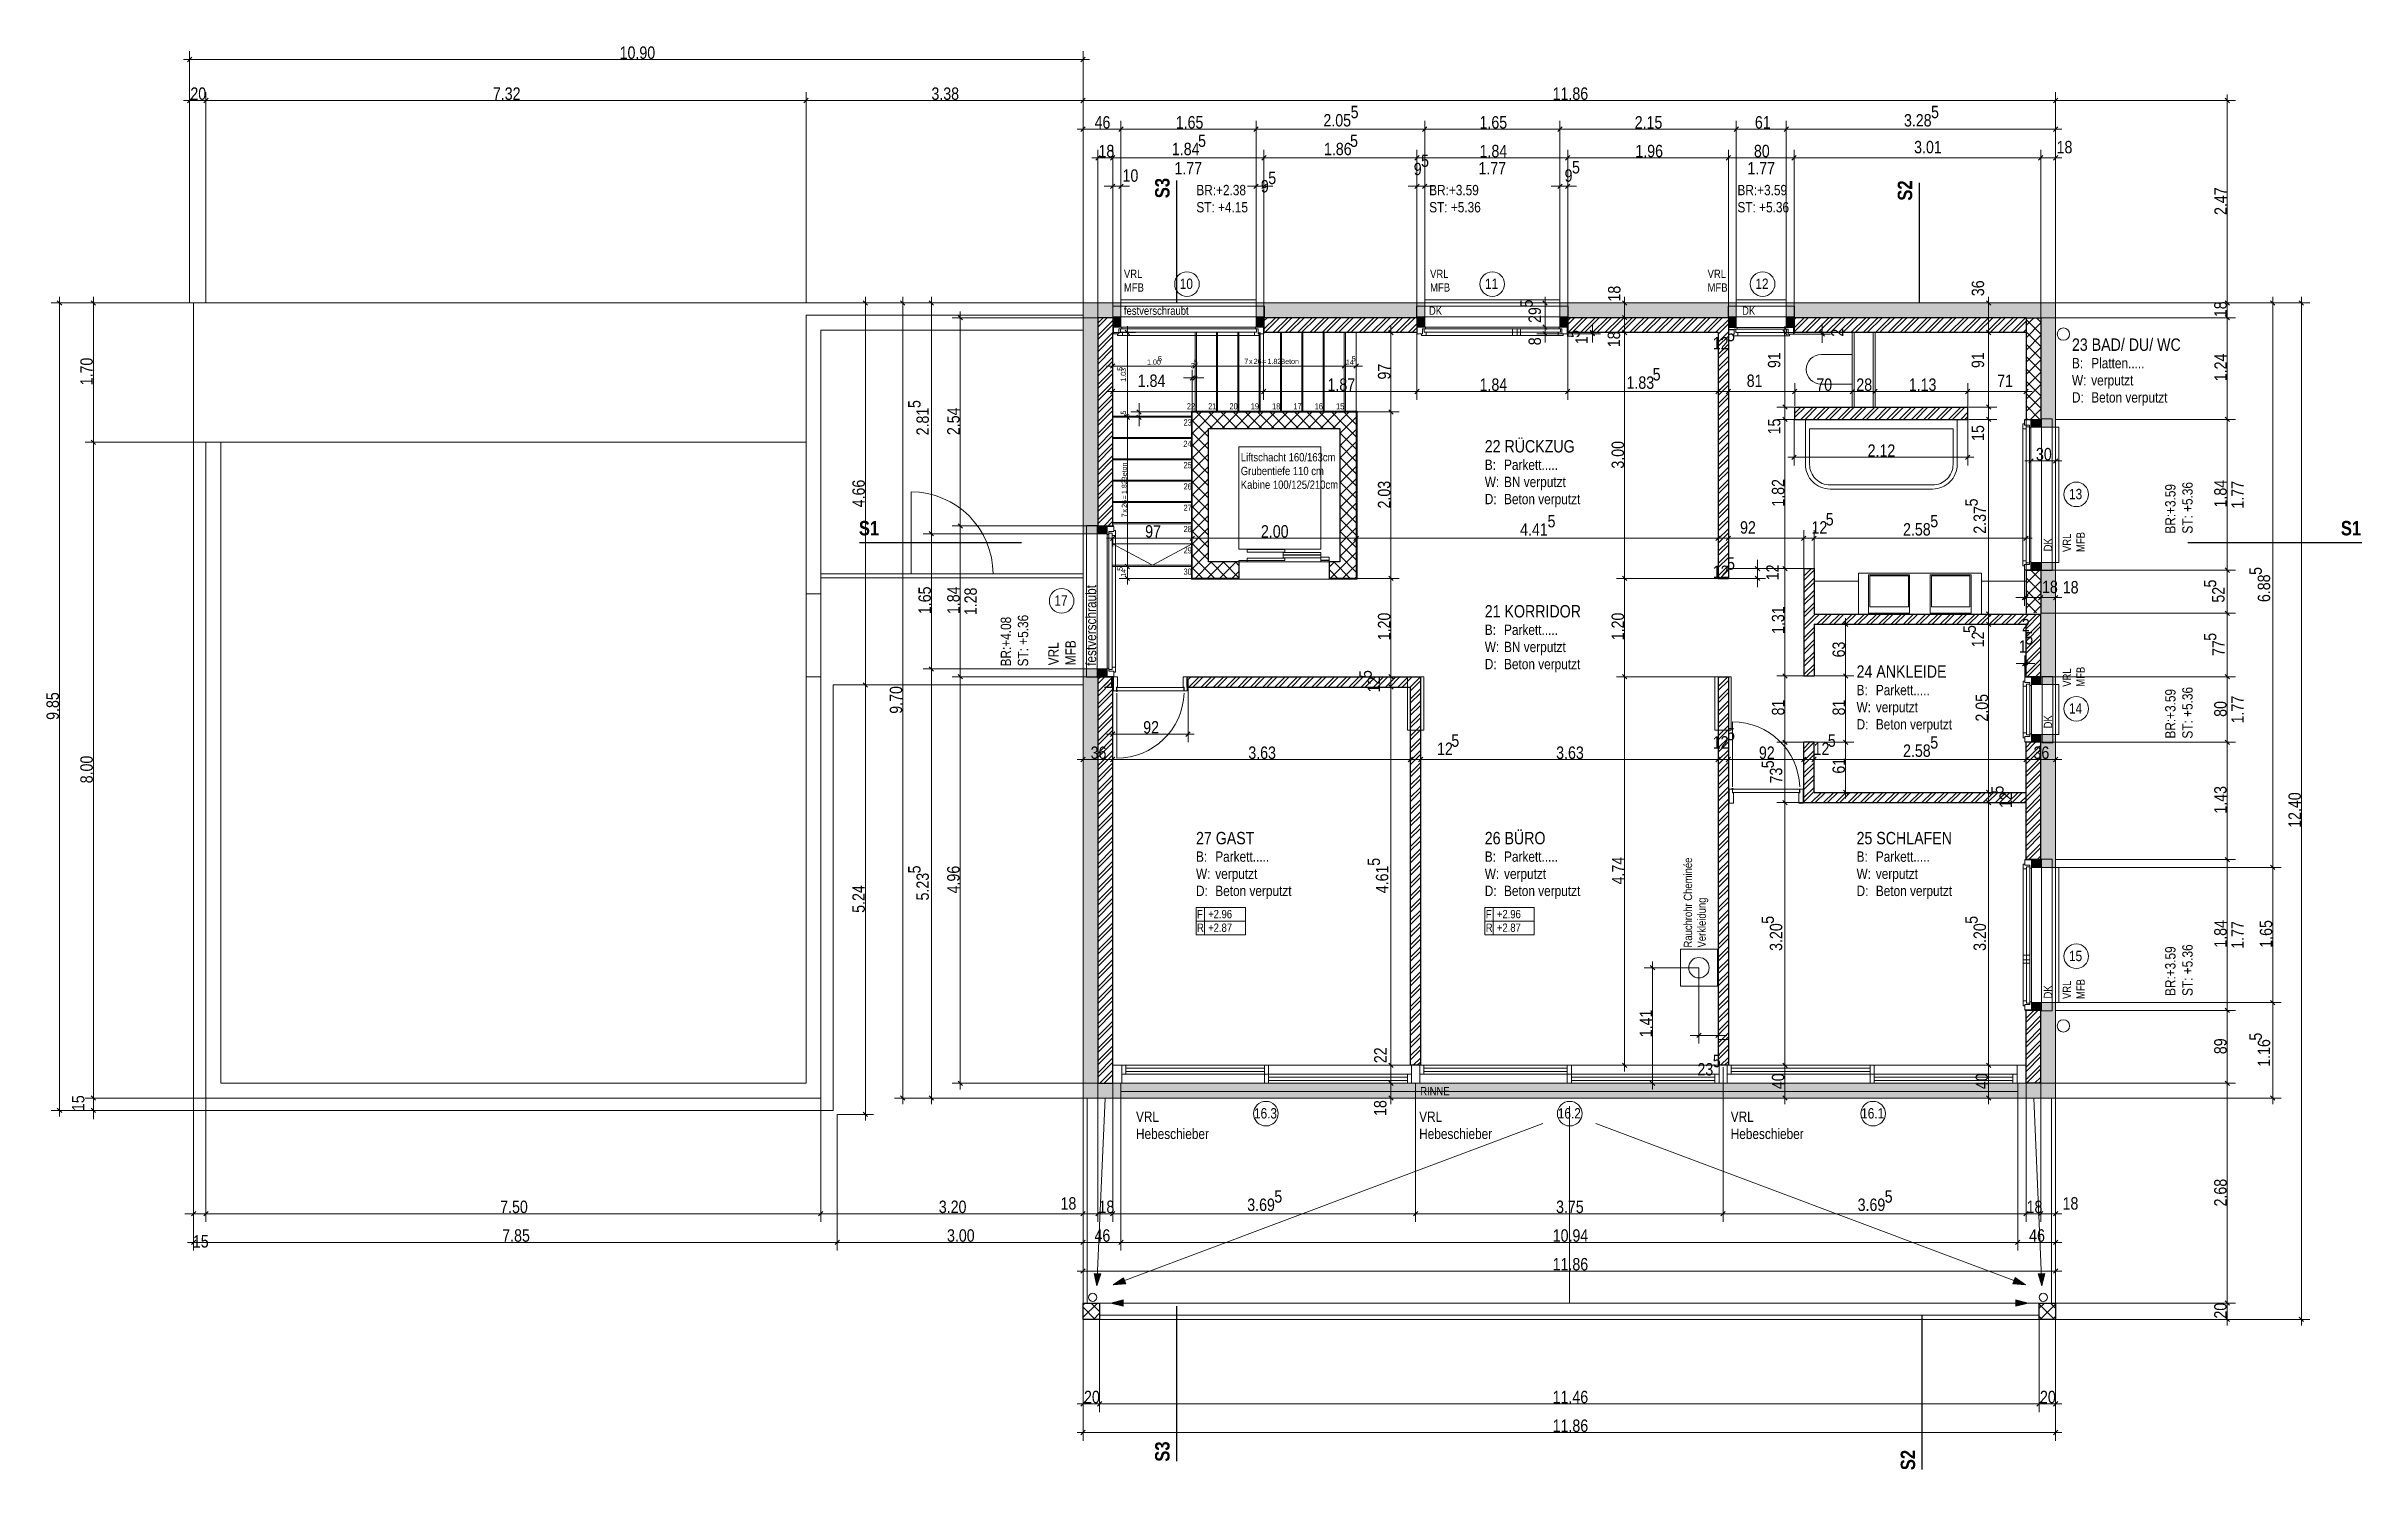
# Model space of a CAD drawing. Extents: x -1649 to 1175, y -800 to 936.
import ezdxf
from ezdxf.lldxf.tags import DXFTag

# ---------------------------------------------------------------- set-up
doc = ezdxf.new("R2010")
doc.units = 0
doc.header["$LTSCALE"] = 5
doc.layers.get('0').update_dxf_attribs({"lineweight": 25})
doc.layers.get('Defpoints').update_dxf_attribs({"lineweight": 25})
for name, color, linetype, lineweight in [('Aufsicht-0.12', 7, 'Continuous', 13), ('Aufsicht-0.13', 7, 'Continuous', 13), ('B Wand-Beton', 7, 'Continuous', 25), ('B Wand-BN', 7, 'Continuous', 25), ('B Wand-Dämmung Polystirol Extr', 7, 'Continuous', 13), ('B Wand-Holz', 7, 'Continuous', 18), ('B Wand-Leichtbau', 7, 'Continuous', 18), ('Bemaßung', 7, 'Continuous', 13), ('Fenster_Türen', 7, 'Continuous', 18), ('Inst-Sanitär-Apparate', 7, 'Continuous', 13), ('Mobiliar-Einrichtung fest', 7, 'Continuous', 18), ('Text-Kote', 7, 'Continuous', 18), ('Text-Raumbez', 7, 'Continuous', 18), ('Text-Text', 7, 'Continuous', 13)]:
    doc.layers.add(name, color=color, linetype=linetype, lineweight=lineweight)
doc.layers.add('Inst-Sanitär-Meteor', color=7, linetype='Ohne Titel-10', lineweight=18, true_color=0x0000e6)
doc.styles.add('Arial Narrow', font='ARIALN.TTF')
doc.styles.add('Arial Narrow (bold)', font='ARIALN.TTF')
doc.styles.get("Standard").update_dxf_attribs({"font": 'txt.shx'})
tags = doc.linetypes.add('Ohne Titel-10', pattern=[2.952576, 1.968384, -0.196838, 0.196838, -0.196838, 0.196838, -0.196838]).pattern_tags.tags
tags[14:15] = [DXFTag(74, 4), DXFTag(75, 0), DXFTag(340, '0'), DXFTag(46, 1.0), DXFTag(50, 0.0), DXFTag(44, 0.0), DXFTag(45, 0.0)]
tags[12:13] = [DXFTag(74, 4), DXFTag(75, 0), DXFTag(340, '0'), DXFTag(46, 1.0), DXFTag(50, 0.0), DXFTag(44, 0.0), DXFTag(45, 0.0)]
tags[10:11] = [DXFTag(74, 4), DXFTag(75, 0), DXFTag(340, '0'), DXFTag(46, 1.0), DXFTag(50, 0.0), DXFTag(44, 0.0), DXFTag(45, 0.0)]
tags[8:9] = [DXFTag(74, 4), DXFTag(75, 0), DXFTag(340, '0'), DXFTag(46, 1.0), DXFTag(50, 0.0), DXFTag(44, 0.0), DXFTag(45, 0.0)]
tags[6:7] = [DXFTag(74, 4), DXFTag(75, 0), DXFTag(340, '0'), DXFTag(46, 1.0), DXFTag(50, 0.0), DXFTag(44, 0.0), DXFTag(45, 0.0)]
tags[4:5] = [DXFTag(74, 4), DXFTag(75, 0), DXFTag(340, '0'), DXFTag(46, 1.0), DXFTag(50, 0.0), DXFTag(44, 0.0), DXFTag(45, 0.0)]
tags = doc.linetypes.add('Ohne Titel-12', pattern=[0.196838, 0.069427, -0.127411]).pattern_tags.tags
tags[6:7] = [DXFTag(74, 4), DXFTag(75, 0), DXFTag(340, '0'), DXFTag(46, 1.0), DXFTag(50, 0.0), DXFTag(44, 0.0), DXFTag(45, 0.0)]
tags[4:5] = [DXFTag(74, 4), DXFTag(75, 0), DXFTag(340, '0'), DXFTag(46, 1.0), DXFTag(50, 0.0), DXFTag(44, 0.0), DXFTag(45, 0.0)]
tags = doc.linetypes.add('Ohne Titel-6', pattern=[1.053696, 0.590515, -0.196838, 0.069504, -0.196838]).pattern_tags.tags
tags[10:11] = [DXFTag(74, 4), DXFTag(75, 0), DXFTag(340, '0'), DXFTag(46, 1.0), DXFTag(50, 0.0), DXFTag(44, 0.0), DXFTag(45, 0.0)]
tags[8:9] = [DXFTag(74, 4), DXFTag(75, 0), DXFTag(340, '0'), DXFTag(46, 1.0), DXFTag(50, 0.0), DXFTag(44, 0.0), DXFTag(45, 0.0)]
tags[6:7] = [DXFTag(74, 4), DXFTag(75, 0), DXFTag(340, '0'), DXFTag(46, 1.0), DXFTag(50, 0.0), DXFTag(44, 0.0), DXFTag(45, 0.0)]
tags[4:5] = [DXFTag(74, 4), DXFTag(75, 0), DXFTag(340, '0'), DXFTag(46, 1.0), DXFTag(50, 0.0), DXFTag(44, 0.0), DXFTag(45, 0.0)]
tags = doc.linetypes.add('VW-01 Strichlinie kurz', pattern=[0.393701, 0.19685, -0.19685]).pattern_tags.tags
tags[6:7] = [DXFTag(74, 4), DXFTag(75, 0), DXFTag(340, '0'), DXFTag(46, 1.0), DXFTag(50, 0.0), DXFTag(44, 0.0), DXFTag(45, 0.0)]
tags[4:5] = [DXFTag(74, 4), DXFTag(75, 0), DXFTag(340, '0'), DXFTag(46, 1.0), DXFTag(50, 0.0), DXFTag(44, 0.0), DXFTag(45, 0.0)]
pattern_1 = [(45, (0, 0), (0, 15), []), (45, (3e-16, 5), (0, 15), [])]
pattern_2 = [(315, (2e-16, 3.333), (0, 15), []), (45, (6e-16, 10), (0, 15), [])]

msp = doc.modelspace()

# ---------------------------------------------------------------- texts
at = {"layer": 'Aufsicht-0.13', "char_height": 15.11, "attachment_point": 1, "line_spacing_factor": 0.978887, "style": 'Arial Narrow (bold)'}
for s, insert in [('23 BAD/ DU/ WC', (821.6, 579.7)), ('22 RÜCKZUG', (105.4, 455.7)), ('21 KORRIDOR', (105.4, 254.4)), ('24 ANKLEIDE', (558.9, 180.9)), ('27 GAST', (-246.8, -22.3)), ('26 BÜRO', (105.4, -22.3)), ('25 SCHLAFEN', (558.9, -22.3))]:
    msp.add_mtext(s, dxfattribs=dict(at, insert=insert))
at = {"layer": 'Bemaßung', "char_height": 15.11, "attachment_point": 1, "line_spacing_factor": 0.995764, "style": 'Arial Narrow'}
for insert in [(-273.1, 794.9), (97.7, 794.9), (425.7, 794.9)]:
    msp.add_mtext('1.77', dxfattribs=dict(at, insert=insert))
at = {"layer": 'Bemaßung', "char_height": 15.11, "attachment_point": 1, "rotation": 90, "line_spacing_factor": 0.995764, "style": 'Arial Narrow'}
for s, insert in [('1.77', (1016.1, 372.1)), ('1.28', (-529.3, 242.1)), ('1.77', (1016.1, 110.1)), ('1.77', (1016.1, -164.9))]:
    msp.add_mtext(s, dxfattribs=dict(at, insert=insert))
at = {"layer": 'Text-Kote', "attachment_point": 1, "line_spacing_factor": 0.995764, "style": 'Arial Narrow'}
for s, insert, char_height in [('F', (-245.6, -117.5), 10.1), ('R', (-245.6, -134.1), 10.1), ('+2.96', (-232, -117.5), 10.07), ('+2.87', (-232, -134.1), 10.07), ('F', (106.6, -117.5), 10.1), ('R', (106.6, -134.1), 10.1), ('+2.96', (120.2, -117.5), 10.07), ('+2.87', (120.2, -134.1), 10.07)]:
    msp.add_mtext(s, dxfattribs=dict(at, insert=insert, char_height=char_height))
at = {"layer": 'Text-Raumbez', "color": 7, "char_height": 12.59, "attachment_point": 1, "line_spacing_factor": 0.995764, "style": 'Arial Narrow'}
for s, insert in [('BR:+2.38 \\PST: +4.15', (-246.4, 767)), ('BR:+3.59 \\PST: +5.36', (37.6, 767)), ('BR:+3.59 \\PST: +5.36', (413.6, 767))]:
    msp.add_mtext(s, dxfattribs=dict(at, insert=insert))
at = {"layer": 'Text-Raumbez', "attachment_point": 1, "line_spacing_factor": 0.995764, "style": 'Arial Narrow'}
for s, insert, char_height in [('B:\\PW:\\PD:', (821.6, 555.9), 12.59), ('Platten.....\\Pverputzt\\PBeton verputzt', (845.1, 555.9), 12.592), ('Liftschacht 160/163cm\\PGrubentiefe 110 cm\\PKabine 100/125/210cm', (-192.2, 439.8), 10.073), ('B:\\PW:\\PD:', (105.4, 431.9), 12.59), ('Parkett.....\\PBN verputzt\\PBeton verputzt', (128.9, 431.9), 12.592), ('B:\\PW:\\PD:', (105.4, 230.6), 12.59), ('Parkett.....\\PBN verputzt\\PBeton verputzt', (128.9, 230.6), 12.592), ('B:\\PW:\\PD:', (558.9, 157.1), 12.59), ('Parkett.....\\Pverputzt\\PBeton verputzt', (582.4, 157.1), 12.592), ('B:\\PW:\\PD:', (-246.8, -46.1), 12.59), ('Parkett.....\\Pverputzt\\PBeton verputzt', (-223.3, -46.1), 12.592), ('B:\\PW:\\PD:', (105.4, -46.1), 12.59), ('Parkett.....\\Pverputzt\\PBeton verputzt', (128.9, -46.1), 12.592), ('B:\\PW:\\PD:', (558.9, -46.1), 12.59), ('Parkett.....\\Pverputzt\\PBeton verputzt', (582.4, -46.1), 12.592)]:
    msp.add_mtext(s, dxfattribs=dict(at, insert=insert, char_height=char_height))
at = {"layer": 'Text-Raumbez', "color": 7, "char_height": 12.59, "attachment_point": 1, "rotation": 90, "line_spacing_factor": 0.995764, "style": 'Arial Narrow'}
for s, insert in [('BR:+3.59 \\PST: +5.36', (935.3, 341.6)), ('BR:+4.08\\PST: +5.36', (-485, 179.6)), ('BR:+3.59 \\PST: +5.36', (935.3, 91.6)), ('BR:+3.59 \\PST: +5.36', (935.3, -222.4))]:
    msp.add_mtext(s, dxfattribs=dict(at, insert=insert))
at = {"layer": 'Text-Raumbez', "insert": (348.2, -163.3), "char_height": 10.073, "attachment_point": 1, "rotation": 90, "line_spacing_factor": 0.995764, "style": 'Arial Narrow'}
msp.add_mtext('Rauchrohr Cheminée \\PVerkleidung', dxfattribs=at)
at = {"layer": 'Text-Text', "attachment_point": 1, "line_spacing_factor": 0.995764, "style": 'Arial Narrow'}
for s, insert, char_height in [('VRL\\PMFB', (-334.7, 663.6), 10.07), ('VRL\\PMFB', (38.7, 663.6), 10.07), ('VRL\\PMFB', (377.2, 663.6), 10.07), ('festverschraubt', (-334.7, 618.6), 10.073), ('DK', (37.3, 618.6), 10.07), ('DK', (419.3, 618.6), 10.07), ('23', (-262, 481), 7.56), ('22', (-258, 500.7), 7.56), ('21', (-232, 500.7), 7.56), ('20', (-206, 500.7), 7.56), ('19', (-180, 500.7), 7.56), ('18', (-154, 500.7), 7.56), ('17', (-128, 500.7), 7.56), ('16', (-102, 500.7), 7.56), ('15', (-76, 500.7), 7.56), ('24', (-262.2, 455), 7.56), ('25', (-262, 429), 7.56), ('26', (-262, 403), 7.56), ('27', (-262, 377), 7.56), ('28', (-262, 351), 7.56), ('29', (-262, 325), 7.56), ('30', (-262, 299), 7.56), ('RINNE', (26.6, -333.4), 10.07), ('VRL\\PHebeschieber', (-320, -363.4), 12.592), ('VRL\\PHebeschieber', (25.4, -363.4), 12.592), ('VRL\\PHebeschieber', (405.4, -363.4), 12.592)]:
    msp.add_mtext(s, dxfattribs=dict(at, insert=insert, char_height=char_height))
at = {"layer": 'Text-Text', "attachment_point": 1, "rotation": 90, "line_spacing_factor": 0.995764, "style": 'Arial Narrow'}
for s, insert, char_height in [('VRL\\PMFB', (810.4, 319.2), 10.07), ('DK', (787.3, 320), 10.07), ('festverschraubt', (-381.2, 180.3), 12.592), ('VRL\\PMFB', (-427, 181), 12.59), ('VRL\\PMFB', (810.4, 154.8), 10.07), ('DK', (787.3, 104), 10.07), ('DK', (787.3, -225.5), 10.07), ('VRL\\PMFB', (810.4, -226.1), 10.07)]:
    msp.add_mtext(s, dxfattribs=dict(at, insert=insert, char_height=char_height))

# ---------------------------------------------------------------- blocks, each defined once
blk = doc.blocks.new('Blockreferenz-A0I7O8OP98', base_point=(-364.1, 167))
at = {"color": 0, "linetype": 'ByBlock', "lineweight": -2}
for p, q in [((-355, 341.5), (-364.1, 341.5)), ((-347, 351), (-355, 351)), ((-355, 350.5), (-347, 350.5)), ((-355, 340.5), (-355, 350.5)), ((-353.1, 340.5), (-355, 340.5)), ((-347, 344), (-353.1, 344)), ((-353.1, 344), (-353.1, 342)), ((-347, 344), (-353.1, 344)), ((-353.1, 344), (-353.1, 340.5)), ((-353.1, 342), (-349, 342)), ((-353.1, 176), (-353.1, 342)), ((-353.1, 342), (-349, 342)), ((-349, 342), (-349, 176)), ((-349, 342), (-349, 339.5)), ((-349, 339.5), (-345, 339.5)), ((-347, 350.5), (-347, 344)), ((-345, 345.5), (-347, 345.5)), ((-347, 345.5), (-347, 344)), ((-345, 339.5), (-345, 345.5)), ((-345, 340.5), (-345, 178.5)), ((-355, 176.5), (-361.7, 176.5)), ((-353.1, 177.5), (-355, 177.5)), ((-355, 177.5), (-355, 167.5)), ((-353.1, 174), (-353.1, 177.5)), ((-349, 176), (-353.1, 176)), ((-353.1, 174), (-353.1, 176)), ((-353.1, 176), (-349, 176)), ((-347, 174), (-353.1, 174)), ((-347, 174), (-353.1, 174)), ((-349, 176), (-349, 178.5)), ((-349, 178.5), (-345, 178.5)), ((-347, 172.5), (-347, 174)), ((-347, 167.5), (-347, 174)), ((-345, 172.5), (-347, 172.5)), ((-345, 178.5), (-345, 172.5)), ((-355, 167.5), (-347, 167.5)), ((-347, 167), (-355, 167))]:
    blk.add_line(p, q, dxfattribs=at)
at = {"color": 0, "linetype": 'ByBlock', "lineweight": 5}
blk.add_line((-355, 341.5), (-355, 177.5), dxfattribs=at)
blk = doc.blocks.new('Blockreferenz-A0I7O8OR98', base_point=(-194.4, 307))
at = {"color": 0, "linetype": 'ByBlock', "lineweight": -2}
for p, q in [((-194.4, 447.5), (-94.4, 447.5)), ((-194.4, 322.5), (-194.4, 447.5)), ((-94.4, 447.5), (-94.4, 322.5)), ((-94.4, 322.5), (-194.4, 322.5)), ((-184.4, 322.1), (-138.4, 322.1)), ((-184.4, 319.1), (-184.4, 322.1)), ((-138.4, 319.1), (-184.4, 319.1)), ((-184.4, 311.7), (-138.4, 311.7)), ((-184.4, 308.7), (-184.4, 311.7)), ((-140.4, 318.6), (-94.4, 318.6)), ((-140.4, 315.6), (-140.4, 318.6)), ((-94.4, 315.6), (-140.4, 315.6)), ((-140.4, 315.2), (-94.4, 315.2)), ((-140.4, 312.2), (-140.4, 315.2)), ((-94.4, 312.2), (-140.4, 312.2)), ((-138.4, 322.1), (-138.4, 319.1)), ((-138.4, 311.7), (-138.4, 308.7)), ((-94.4, 318.6), (-94.4, 315.6)), ((-94.4, 315.2), (-94.4, 312.2)), ((-94.4, 312.9), (-84.4, 312.9)), ((-94.4, 309.3), (-94.4, 312.9)), ((-84.4, 312.9), (-84.4, 309.3)), ((-194.4, 308.7), (-184.4, 308.7)), ((-194.4, 307), (-194.4, 308.7)), ((-184.4, 307), (-194.4, 307)), ((-194.4, 307), (-84.4, 307)), ((-138.4, 308.7), (-184.4, 308.7)), ((-184.4, 308.7), (-184.4, 307)), ((-84.4, 309.3), (-94.4, 309.3)), ((-94.4, 308.7), (-84.4, 308.7)), ((-94.4, 307), (-94.4, 308.7)), ((-84.4, 307), (-94.4, 307)), ((-84.4, 308.7), (-84.4, 307))]:
    blk.add_line(p, q, dxfattribs=at)
blk = doc.blocks.new('Blockreferenz-A0I7O8OT98', base_point=(-348.4, 67.7))
at = {"color": 0, "linetype": 'ByBlock', "lineweight": -2}
for p, q in [((-348.4, 164.5), (-348.4, 152.5)), ((-347.4, 167), (-347.4, 150)), ((-342.4, 167), (-347.4, 167)), ((-347.4, 150), (-343.6, 150)), ((-343.6, 150), (-343.6, 154.5)), ((-343.6, 154.5), (-342.4, 154.5)), ((-343.4, 67.7), (-343.4, 146.8)), ((-343.3, 153.9), (-343.3, 150)), ((-261.6, 153.9), (-343.3, 153.9)), ((-343.3, 150), (-261.6, 150)), ((-342.4, 154.5), (-342.4, 167)), ((-262.4, 154.5), (-262.4, 167)), ((-262.4, 167), (-257.4, 167)), ((-261.2, 154.5), (-262.4, 154.5)), ((-261.6, 150), (-261.6, 153.9)), ((-261.2, 150), (-261.2, 154.5)), ((-257.4, 150), (-261.2, 150)), ((-257.4, 167), (-257.4, 150)), ((-256.4, 164.5), (-256.4, 152.5))]:
    blk.add_line(p, q, dxfattribs=at)
blk.add_circle((-343.4, 149.7), 0.75, dxfattribs=at)
blk.add_ellipse((-343.4, 149.7), major_axis=(0, -82), ratio=1, start_param=0, end_param=1.536031, dxfattribs=at)
blk = doc.blocks.new('Blockreferenz-A0I7O8OV98', base_point=(-348.4, -329))
at = {"color": 0, "linetype": 'ByBlock', "lineweight": -2}
for p, q in [((-348.4, -307), (765.6, -307)), ((-348.4, -329), (-348.4, -307)), ((-337.4, -307), (754.6, -307)), ((-337.4, -329), (-337.4, -307)), ((-337.4, -307), (-158.2, -307)), ((-337.4, -318), (-337.4, -307)), ((-332.4, -307), (-163.2, -307)), ((-332.4, -318), (-332.4, -307)), ((-332.4, -310.3), (-163.2, -310.3)), ((-332.4, -314.7), (-332.4, -310.3)), ((-163.2, -307), (-163.2, -318)), ((-163.2, -310.3), (-163.2, -314.7)), ((-158.2, -307), (-158.2, -318)), ((16.1, -307), (26.1, -307)), ((16.1, -329), (16.1, -307)), ((26.1, -307), (26.1, -329)), ((26.1, -307), (211.1, -307)), ((26.1, -318), (26.1, -307)), ((31.1, -307), (206.1, -307)), ((31.1, -318), (31.1, -307)), ((31.1, -310.3), (206.1, -310.3)), ((31.1, -314.7), (31.1, -310.3)), ((206.1, -307), (206.1, -318)), ((206.1, -310.3), (206.1, -314.7)), ((211.1, -307), (211.1, -318)), ((391.1, -307), (401.1, -307)), ((391.1, -329), (391.1, -307)), ((401.1, -307), (580.3, -307)), ((401.1, -318), (401.1, -307)), ((401.1, -307), (401.1, -329)), ((406.1, -307), (575.3, -307)), ((406.1, -318), (406.1, -307)), ((406.1, -310.3), (575.3, -310.3)), ((406.1, -314.7), (406.1, -310.3)), ((575.3, -307), (575.3, -318)), ((575.3, -310.3), (575.3, -314.7)), ((580.3, -307), (580.3, -318)), ((754.6, -307), (754.6, -329)), ((765.6, -307), (765.6, -329)), ((765.6, -329), (-348.4, -329)), ((-158.2, -318), (-337.4, -318)), ((754.6, -329), (-337.4, -329)), ((-163.2, -314.7), (-332.4, -314.7)), ((-163.2, -318), (-332.4, -318)), ((-163.2, -318), (16.1, -318)), ((-163.2, -329), (-163.2, -318)), ((16.1, -329), (-163.2, -329)), ((-158.2, -318), (11.1, -318)), ((-158.2, -329), (-158.2, -318)), ((-158.2, -321.3), (11.1, -321.3)), ((-158.2, -325.7), (-158.2, -321.3)), ((11.1, -325.7), (-158.2, -325.7)), ((11.1, -329), (-158.2, -329)), ((11.1, -318), (11.1, -329)), ((11.1, -321.3), (11.1, -325.7)), ((16.1, -318), (16.1, -329)), ((26.1, -329), (16.1, -329)), ((211.1, -318), (26.1, -318)), ((206.1, -314.7), (31.1, -314.7)), ((206.1, -318), (31.1, -318)), ((206.1, -318), (391.1, -318)), ((206.1, -329), (206.1, -318)), ((391.1, -329), (206.1, -329)), ((211.1, -318), (386.1, -318)), ((211.1, -329), (211.1, -318)), ((211.1, -321.3), (386.1, -321.3)), ((211.1, -325.7), (211.1, -321.3)), ((386.1, -325.7), (211.1, -325.7)), ((386.1, -329), (211.1, -329)), ((386.1, -318), (386.1, -329)), ((386.1, -321.3), (386.1, -325.7)), ((391.1, -318), (391.1, -329)), ((401.1, -329), (391.1, -329)), ((580.3, -318), (401.1, -318)), ((575.3, -314.7), (406.1, -314.7)), ((575.3, -318), (406.1, -318)), ((575.3, -318), (754.6, -318)), ((575.3, -329), (575.3, -318)), ((754.6, -329), (575.3, -329)), ((580.3, -318), (749.6, -318)), ((580.3, -329), (580.3, -318)), ((580.3, -321.3), (749.6, -321.3)), ((580.3, -325.7), (580.3, -321.3)), ((749.6, -325.7), (580.3, -325.7)), ((749.6, -329), (580.3, -329)), ((749.6, -318), (749.6, -329)), ((749.6, -321.3), (749.6, -325.7)), ((754.6, -318), (754.6, -329))]:
    blk.add_line(p, q, dxfattribs=at)
blk = doc.blocks.new('DWGOBJEKT-A0I7O8OX98', base_point=(-412, -498))
at = {"color": 0, "linetype": 'ByBlock', "lineweight": -2}
for p, q in [((-366.4, -329.2), (-366.4, -498)), ((-384.4, -383.2), (-384.4, -498)), ((-391.9, -488), (-379.1, -488)), ((-371.7, -488), (-379.1, -488)), ((-358.9, -488), (-371.7, -488))]:
    blk.add_line(p, q, dxfattribs=at)
at = {"color": 0, "linetype": 'ByBlock', "lineweight": 20}
for p, q in [((-387.1, -490.7), (-381.8, -485.4)), ((-363.8, -485.4), (-369.1, -490.7))]:
    blk.add_line(p, q, dxfattribs=at)
at = {"layer": 'Defpoints', "color": 0, "linetype": 'ByBlock'}
for p, q in [((-366.4, -329), (-366.4, -329)), ((-384.4, -383), (-384.4, -383)), ((-384.4, -488), (-384.4, -488))]:
    blk.add_line(p, q, dxfattribs=at)
at = {"color": 0, "linetype": 'ByBlock', "lineweight": -2, "insert": (-412, -467.9), "char_height": 15.11, "attachment_point": 1}
blk.add_mtext('{\\fArial Narrow;18}', dxfattribs=at)
blk = doc.blocks.new('DWGOBJEKT-A0I7O8OZ98', base_point=(-373.9, -498))
at = {"color": 0, "linetype": 'ByBlock', "lineweight": -2}
for p, q in [((-366.4, -329.2), (-366.4, -498)), ((-348.4, -329.2), (-348.4, -498)), ((-373.9, -488), (-361.1, -488)), ((-353.7, -488), (-361.1, -488)), ((-340.9, -488), (-353.7, -488))]:
    blk.add_line(p, q, dxfattribs=at)
at = {"color": 0, "linetype": 'ByBlock', "lineweight": 20}
for p, q in [((-369.1, -490.7), (-363.8, -485.4)), ((-345.8, -485.4), (-351.1, -490.7))]:
    blk.add_line(p, q, dxfattribs=at)
at = {"layer": 'Defpoints', "color": 0, "linetype": 'ByBlock'}
for p, q in [((-366.4, -329), (-366.4, -329)), ((-348.4, -329), (-348.4, -329)), ((-366.4, -488), (-366.4, -488))]:
    blk.add_line(p, q, dxfattribs=at)
at = {"color": 0, "linetype": 'ByBlock', "lineweight": -2, "insert": (-365.7, -472.1), "char_height": 15.11, "attachment_point": 1}
blk.add_mtext('{\\fArial Narrow;18}', dxfattribs=at)
blk = doc.blocks.new('DWGOBJEKT-A0I7O8P198', base_point=(-355.9, -498))
at = {"color": 0, "linetype": 'ByBlock', "lineweight": -2}
for p, q in [((-348.4, -329.2), (-348.4, -498)), ((21.1, -329.2), (21.1, -498)), ((-355.9, -488), (-343.1, -488)), ((15.8, -488), (-343.1, -488)), ((28.6, -488), (15.8, -488))]:
    blk.add_line(p, q, dxfattribs=at)
at = {"color": 0, "linetype": 'ByBlock', "lineweight": 20}
for p, q in [((-351.1, -490.7), (-345.8, -485.4)), ((23.7, -485.4), (18.4, -490.7))]:
    blk.add_line(p, q, dxfattribs=at)
at = {"layer": 'Defpoints', "color": 0, "linetype": 'ByBlock'}
for p, q in [((-348.4, -329), (-348.4, -329)), ((21.1, -329), (21.1, -329)), ((-348.4, -488), (-348.4, -488))]:
    blk.add_line(p, q, dxfattribs=at)
at = {"color": 0, "linetype": 'ByBlock', "lineweight": -2, "char_height": 15.11, "attachment_point": 1}
for s, insert in [('{\\fArial Narrow;3.69}', (-184.3, -469.6)), ('{\\fArial Narrow;5}', (-151.3, -459.5))]:
    blk.add_mtext(s, dxfattribs=dict(at, insert=insert))
blk = doc.blocks.new('DWGOBJEKT-A0I7O8P398', base_point=(13.6, -498))
at = {"color": 0, "linetype": 'ByBlock', "lineweight": -2}
for p, q in [((396.1, -309.2), (396.1, -498)), ((21.1, -329.2), (21.1, -498)), ((13.6, -488), (26.4, -488)), ((390.8, -488), (26.4, -488)), ((403.6, -488), (390.8, -488))]:
    blk.add_line(p, q, dxfattribs=at)
at = {"color": 0, "linetype": 'ByBlock', "lineweight": 20}
for p, q in [((18.4, -490.7), (23.7, -485.4)), ((398.7, -485.4), (393.4, -490.7))]:
    blk.add_line(p, q, dxfattribs=at)
at = {"layer": 'Defpoints', "color": 0, "linetype": 'ByBlock'}
for p, q in [((396.1, -309), (396.1, -309)), ((21.1, -329), (21.1, -329)), ((21.1, -488), (21.1, -488))]:
    blk.add_line(p, q, dxfattribs=at)
at = {"color": 0, "linetype": 'ByBlock', "lineweight": -2, "insert": (192.4, -472.1), "char_height": 15.11, "attachment_point": 1}
blk.add_mtext('{\\fArial Narrow;3.75}', dxfattribs=at)
blk = doc.blocks.new('DWGOBJEKT-A0I7O8P598', base_point=(388.6, -498))
at = {"color": 0, "linetype": 'ByBlock', "lineweight": -2}
for p, q in [((396.1, -309.2), (396.1, -498)), ((765.6, -329.2), (765.6, -498)), ((388.6, -488), (401.4, -488)), ((760.3, -488), (401.4, -488)), ((773.1, -488), (760.3, -488))]:
    blk.add_line(p, q, dxfattribs=at)
at = {"color": 0, "linetype": 'ByBlock', "lineweight": 20}
for p, q in [((393.4, -490.7), (398.7, -485.4)), ((768.2, -485.4), (762.9, -490.7))]:
    blk.add_line(p, q, dxfattribs=at)
at = {"layer": 'Defpoints', "color": 0, "linetype": 'ByBlock'}
for p, q in [((396.1, -309), (396.1, -309)), ((765.6, -329), (765.6, -329)), ((396.1, -488), (396.1, -488))]:
    blk.add_line(p, q, dxfattribs=at)
at = {"color": 0, "linetype": 'ByBlock', "lineweight": -2, "char_height": 15.11, "attachment_point": 1}
for s, insert in [('{\\fArial Narrow;3.69}', (560.2, -469.6)), ('{\\fArial Narrow;5}', (593.2, -459.5))]:
    blk.add_mtext(s, dxfattribs=dict(at, insert=insert))
blk = doc.blocks.new('DWGOBJEKT-A0I7O8P798', base_point=(758.1, -498))
at = {"color": 0, "linetype": 'ByBlock', "lineweight": -2}
for p, q in [((765.6, -329.2), (765.6, -498)), ((783.6, -329.2), (783.6, -498)), ((758.1, -488), (770.9, -488)), ((778.3, -488), (770.9, -488)), ((791.1, -488), (778.3, -488))]:
    blk.add_line(p, q, dxfattribs=at)
at = {"color": 0, "linetype": 'ByBlock', "lineweight": 20}
for p, q in [((762.9, -490.7), (768.2, -485.4)), ((786.2, -485.4), (780.9, -490.7))]:
    blk.add_line(p, q, dxfattribs=at)
at = {"layer": 'Defpoints', "color": 0, "linetype": 'ByBlock'}
for p, q in [((765.6, -329), (765.6, -329)), ((783.6, -329), (783.6, -329)), ((765.6, -488), (765.6, -488))]:
    blk.add_line(p, q, dxfattribs=at)
at = {"color": 0, "linetype": 'ByBlock', "lineweight": -2, "insert": (766.3, -472.1), "char_height": 15.11, "attachment_point": 1}
blk.add_mtext('{\\fArial Narrow;18}', dxfattribs=at)
blk = doc.blocks.new('DWGOBJEKT-A0I7O8P998', base_point=(776.1, -498))
at = {"color": 0, "linetype": 'ByBlock', "lineweight": -2}
for p, q in [((783.6, -329.2), (783.6, -498)), ((801.6, -347.2), (801.6, -498)), ((776.1, -488), (788.9, -488)), ((796.3, -488), (788.9, -488)), ((809.1, -488), (796.3, -488))]:
    blk.add_line(p, q, dxfattribs=at)
at = {"color": 0, "linetype": 'ByBlock', "lineweight": 20}
for p, q in [((780.9, -490.7), (786.2, -485.4)), ((804.2, -485.4), (798.9, -490.7))]:
    blk.add_line(p, q, dxfattribs=at)
at = {"layer": 'Defpoints', "color": 0, "linetype": 'ByBlock'}
for p, q in [((783.6, -329), (783.6, -329)), ((801.6, -347), (801.6, -347)), ((783.6, -488), (783.6, -488))]:
    blk.add_line(p, q, dxfattribs=at)
at = {"color": 0, "linetype": 'ByBlock', "lineweight": -2, "insert": (810.2, -467.9), "char_height": 15.11, "attachment_point": 1}
blk.add_mtext('{\\fArial Narrow;18}', dxfattribs=at)
blk = doc.blocks.new('DWGOBJEKT-A0I7O8PB98', base_point=(-391.9, -533))
at = {"color": 0, "linetype": 'ByBlock', "lineweight": -2}
for p, q in [((-384.4, -347.2), (-384.4, -533)), ((-338.4, -347.2), (-338.4, -533)), ((-391.9, -523), (-379.1, -523)), ((-343.7, -523), (-379.1, -523)), ((-330.9, -523), (-343.7, -523))]:
    blk.add_line(p, q, dxfattribs=at)
at = {"color": 0, "linetype": 'ByBlock', "lineweight": 20}
for p, q in [((-387.1, -525.7), (-381.8, -520.4)), ((-335.8, -520.4), (-341.1, -525.7))]:
    blk.add_line(p, q, dxfattribs=at)
at = {"layer": 'Defpoints', "color": 0, "linetype": 'ByBlock'}
for p, q in [((-384.4, -347), (-384.4, -347)), ((-338.4, -347), (-338.4, -347)), ((-384.4, -523), (-384.4, -523))]:
    blk.add_line(p, q, dxfattribs=at)
at = {"color": 0, "linetype": 'ByBlock', "lineweight": -2, "insert": (-370.6, -507.1), "char_height": 15.11, "attachment_point": 1}
blk.add_mtext('{\\fArial Narrow;46}', dxfattribs=at)
blk = doc.blocks.new('DWGOBJEKT-A0I7O8PD98', base_point=(-345.9, -533))
at = {"color": 0, "linetype": 'ByBlock', "lineweight": -2}
for p, q in [((-338.4, -347.2), (-338.4, -533)), ((755.6, -347.2), (755.6, -533)), ((-345.9, -523), (-333.1, -523)), ((750.3, -523), (-333.1, -523)), ((763.1, -523), (750.3, -523))]:
    blk.add_line(p, q, dxfattribs=at)
at = {"color": 0, "linetype": 'ByBlock', "lineweight": 20}
for p, q in [((-341.1, -525.7), (-335.8, -520.4)), ((758.2, -520.4), (752.9, -525.7))]:
    blk.add_line(p, q, dxfattribs=at)
at = {"layer": 'Defpoints', "color": 0, "linetype": 'ByBlock'}
for p, q in [((-338.4, -347), (-338.4, -347)), ((755.6, -347), (755.6, -347)), ((-338.4, -523), (-338.4, -523))]:
    blk.add_line(p, q, dxfattribs=at)
at = {"color": 0, "linetype": 'ByBlock', "lineweight": -2, "insert": (188.3, -507.1), "char_height": 15.11, "attachment_point": 1}
blk.add_mtext('{\\fArial Narrow;10.94}', dxfattribs=at)
blk = doc.blocks.new('DWGOBJEKT-A0I7O8PF98', base_point=(748.1, -533))
at = {"color": 0, "linetype": 'ByBlock', "lineweight": -2}
for p, q in [((755.6, -347.2), (755.6, -533)), ((801.6, -347.2), (801.6, -533)), ((748.1, -523), (760.9, -523)), ((796.3, -523), (760.9, -523)), ((809.1, -523), (796.3, -523))]:
    blk.add_line(p, q, dxfattribs=at)
at = {"color": 0, "linetype": 'ByBlock', "lineweight": 20}
for p, q in [((752.9, -525.7), (758.2, -520.4)), ((804.2, -520.4), (798.9, -525.7))]:
    blk.add_line(p, q, dxfattribs=at)
at = {"layer": 'Defpoints', "color": 0, "linetype": 'ByBlock'}
for p, q in [((755.6, -347), (755.6, -347)), ((801.6, -347), (801.6, -347)), ((755.6, -523), (755.6, -523))]:
    blk.add_line(p, q, dxfattribs=at)
at = {"color": 0, "linetype": 'ByBlock', "lineweight": -2, "insert": (769.4, -507.1), "char_height": 15.11, "attachment_point": 1}
blk.add_mtext('{\\fArial Narrow;46}', dxfattribs=at)
blk = doc.blocks.new('DWGOBJEKT-A0I7O8PH98', base_point=(-391.9, -568))
at = {"color": 0, "linetype": 'ByBlock', "lineweight": -2}
for p, q in [((-384.4, -347.2), (-384.4, -568)), ((801.6, -347.2), (801.6, -568)), ((-391.9, -558), (-379.1, -558)), ((796.3, -558), (-379.1, -558)), ((809.1, -558), (796.3, -558))]:
    blk.add_line(p, q, dxfattribs=at)
at = {"color": 0, "linetype": 'ByBlock', "lineweight": 20}
for p, q in [((-387.1, -560.7), (-381.8, -555.4)), ((804.2, -555.4), (798.9, -560.7))]:
    blk.add_line(p, q, dxfattribs=at)
at = {"layer": 'Defpoints', "color": 0, "linetype": 'ByBlock'}
for p, q in [((-384.4, -347), (-384.4, -347)), ((801.6, -347), (801.6, -347)), ((-384.4, -558), (-384.4, -558))]:
    blk.add_line(p, q, dxfattribs=at)
at = {"color": 0, "linetype": 'ByBlock', "lineweight": -2, "insert": (188.2, -542.1), "char_height": 15.11, "attachment_point": 1}
blk.add_mtext('{\\fArial Narrow;11.86}', dxfattribs=at)
blk = doc.blocks.new('DWGOBJEKT-A0I7O8PJ98', base_point=(-391.9, 623))
at = {"color": 0, "linetype": 'ByBlock', "lineweight": -2}
for p, q in [((-391.9, 835), (-379.1, 835)), ((-384.4, 623.2), (-384.4, 845)), ((-343.7, 835), (-379.1, 835)), ((-330.9, 835), (-343.7, 835)), ((-338.4, 627.2), (-338.4, 845))]:
    blk.add_line(p, q, dxfattribs=at)
at = {"color": 0, "linetype": 'ByBlock', "lineweight": 20}
for p, q in [((-387.1, 832.3), (-381.8, 837.7)), ((-335.8, 837.7), (-341.1, 832.3))]:
    blk.add_line(p, q, dxfattribs=at)
at = {"layer": 'Defpoints', "color": 0, "linetype": 'ByBlock'}
for p, q in [((-384.4, 835), (-384.4, 835)), ((-384.4, 623), (-384.4, 623)), ((-338.4, 627), (-338.4, 627))]:
    blk.add_line(p, q, dxfattribs=at)
at = {"color": 0, "linetype": 'ByBlock', "lineweight": -2, "insert": (-370.5, 850.9), "char_height": 15.11, "attachment_point": 1}
blk.add_mtext('{\\fArial Narrow;46}', dxfattribs=at)
blk = doc.blocks.new('DWGOBJEKT-A0I7O8PL98', base_point=(-345.9, 623))
at = {"color": 0, "linetype": 'ByBlock', "lineweight": -2}
for p, q in [((-345.9, 835), (-333.1, 835)), ((-338.4, 627.2), (-338.4, 845)), ((-178.7, 835), (-333.1, 835)), ((-165.9, 835), (-178.7, 835)), ((-173.4, 623.2), (-173.4, 845))]:
    blk.add_line(p, q, dxfattribs=at)
at = {"color": 0, "linetype": 'ByBlock', "lineweight": 20}
for p, q in [((-341.1, 832.3), (-335.8, 837.7)), ((-170.8, 837.7), (-176.1, 832.3))]:
    blk.add_line(p, q, dxfattribs=at)
at = {"layer": 'Defpoints', "color": 0, "linetype": 'ByBlock'}
for p, q in [((-338.4, 835), (-338.4, 835)), ((-338.4, 627), (-338.4, 627)), ((-173.4, 623), (-173.4, 623))]:
    blk.add_line(p, q, dxfattribs=at)
at = {"color": 0, "linetype": 'ByBlock', "lineweight": -2, "insert": (-271.5, 850.9), "char_height": 15.11, "attachment_point": 1}
blk.add_mtext('{\\fArial Narrow;1.65}', dxfattribs=at)
blk = doc.blocks.new('DWGOBJEKT-A0I7O8PN98', base_point=(-180.9, 623))
at = {"color": 0, "linetype": 'ByBlock', "lineweight": -2}
for p, q in [((-180.9, 835), (-168.1, 835)), ((-173.4, 623.2), (-173.4, 845)), ((26.8, 835), (-168.1, 835)), ((39.6, 835), (26.8, 835)), ((32.1, 623.2), (32.1, 845))]:
    blk.add_line(p, q, dxfattribs=at)
at = {"color": 0, "linetype": 'ByBlock', "lineweight": 20}
for p, q in [((-176.1, 832.3), (-170.8, 837.7)), ((34.7, 837.7), (29.4, 832.3))]:
    blk.add_line(p, q, dxfattribs=at)
at = {"layer": 'Defpoints', "color": 0, "linetype": 'ByBlock'}
for p, q in [((-173.4, 835), (-173.4, 835)), ((-173.4, 623), (-173.4, 623)), ((32.1, 623), (32.1, 623))]:
    blk.add_line(p, q, dxfattribs=at)
at = {"color": 0, "linetype": 'ByBlock', "lineweight": -2, "char_height": 15.11, "attachment_point": 1}
for s, insert in [('{\\fArial Narrow;2.05}', (-91.4, 853.4)), ('{\\fArial Narrow;5}', (-58.2, 863.5))]:
    blk.add_mtext(s, dxfattribs=dict(at, insert=insert))
blk = doc.blocks.new('DWGOBJEKT-A0I7O8PP98', base_point=(24.6, 623))
at = {"color": 0, "linetype": 'ByBlock', "lineweight": -2}
for p, q in [((24.6, 835), (37.4, 835)), ((32.1, 623.2), (32.1, 845)), ((191.8, 835), (37.4, 835)), ((204.6, 835), (191.8, 835)), ((197.1, 623.2), (197.1, 845))]:
    blk.add_line(p, q, dxfattribs=at)
at = {"color": 0, "linetype": 'ByBlock', "lineweight": 20}
for p, q in [((29.4, 832.3), (34.7, 837.7)), ((199.7, 837.7), (194.4, 832.3))]:
    blk.add_line(p, q, dxfattribs=at)
at = {"layer": 'Defpoints', "color": 0, "linetype": 'ByBlock'}
for p, q in [((32.1, 835), (32.1, 835)), ((32.1, 623), (32.1, 623)), ((197.1, 623), (197.1, 623))]:
    blk.add_line(p, q, dxfattribs=at)
at = {"color": 0, "linetype": 'ByBlock', "lineweight": -2, "insert": (99, 850.9), "char_height": 15.11, "attachment_point": 1}
blk.add_mtext('{\\fArial Narrow;1.65}', dxfattribs=at)
blk = doc.blocks.new('DWGOBJEKT-A0I7O8PR98', base_point=(189.6, 623))
at = {"color": 0, "linetype": 'ByBlock', "lineweight": -2}
for p, q in [((189.6, 835), (202.4, 835)), ((197.1, 623.2), (197.1, 845)), ((406.8, 835), (202.4, 835)), ((419.6, 835), (406.8, 835)), ((412.1, 623.2), (412.1, 845))]:
    blk.add_line(p, q, dxfattribs=at)
at = {"color": 0, "linetype": 'ByBlock', "lineweight": 20}
for p, q in [((194.4, 832.3), (199.7, 837.7)), ((414.7, 837.7), (409.4, 832.3))]:
    blk.add_line(p, q, dxfattribs=at)
at = {"layer": 'Defpoints', "color": 0, "linetype": 'ByBlock'}
for p, q in [((197.1, 835), (197.1, 835)), ((197.1, 623), (197.1, 623)), ((412.1, 623), (412.1, 623))]:
    blk.add_line(p, q, dxfattribs=at)
at = {"color": 0, "linetype": 'ByBlock', "lineweight": -2, "insert": (288.3, 850.9), "char_height": 15.11, "attachment_point": 1}
blk.add_mtext('{\\fArial Narrow;2.15}', dxfattribs=at)
blk = doc.blocks.new('DWGOBJEKT-A0I7O8PT98', base_point=(404.6, 623))
at = {"color": 0, "linetype": 'ByBlock', "lineweight": -2}
for p, q in [((404.6, 835), (417.4, 835)), ((412.1, 623.2), (412.1, 845)), ((467.8, 835), (417.4, 835)), ((480.6, 835), (467.8, 835)), ((473.1, 623.2), (473.1, 845))]:
    blk.add_line(p, q, dxfattribs=at)
at = {"color": 0, "linetype": 'ByBlock', "lineweight": 20}
for p, q in [((409.4, 832.3), (414.7, 837.7)), ((475.7, 837.7), (470.4, 832.3))]:
    blk.add_line(p, q, dxfattribs=at)
at = {"layer": 'Defpoints', "color": 0, "linetype": 'ByBlock'}
for p, q in [((412.1, 835), (412.1, 835)), ((412.1, 623), (412.1, 623)), ((473.1, 623), (473.1, 623))]:
    blk.add_line(p, q, dxfattribs=at)
at = {"color": 0, "linetype": 'ByBlock', "lineweight": -2, "insert": (434.9, 850.9), "char_height": 15.11, "attachment_point": 1}
blk.add_mtext('{\\fArial Narrow;61}', dxfattribs=at)
blk = doc.blocks.new('DWGOBJEKT-A0I7O8PV98', base_point=(465.6, 623))
at = {"color": 0, "linetype": 'ByBlock', "lineweight": -2}
for p, q in [((465.6, 835), (478.4, 835)), ((473.1, 623.2), (473.1, 845)), ((796.3, 835), (478.4, 835)), ((809.1, 835), (796.3, 835)), ((801.6, 623.2), (801.6, 845))]:
    blk.add_line(p, q, dxfattribs=at)
at = {"color": 0, "linetype": 'ByBlock', "lineweight": 20}
for p, q in [((470.4, 832.3), (475.7, 837.7)), ((804.2, 837.7), (798.9, 832.3))]:
    blk.add_line(p, q, dxfattribs=at)
at = {"layer": 'Defpoints', "color": 0, "linetype": 'ByBlock'}
for p, q in [((473.1, 835), (473.1, 835)), ((473.1, 623), (473.1, 623)), ((801.6, 623), (801.6, 623))]:
    blk.add_line(p, q, dxfattribs=at)
at = {"color": 0, "linetype": 'ByBlock', "lineweight": -2, "char_height": 15.11, "attachment_point": 1}
for s, insert in [('{\\fArial Narrow;3.28}', (616.7, 853.4)), ('{\\fArial Narrow;5}', (649.7, 863.5))]:
    blk.add_mtext(s, dxfattribs=dict(at, insert=insert))
blk = doc.blocks.new('DWGOBJEKT-A0I7O8PX98', base_point=(-391.9, -730))
at = {"color": 0, "linetype": 'ByBlock', "lineweight": -2}
for p, q in [((-384.4, -617.2), (-384.4, -730)), ((-364.4, -617.2), (-364.4, -730)), ((-391.9, -720), (-379.1, -720)), ((-369.7, -720), (-379.1, -720)), ((-356.9, -720), (-369.7, -720))]:
    blk.add_line(p, q, dxfattribs=at)
at = {"color": 0, "linetype": 'ByBlock', "lineweight": 20}
for p, q in [((-387.1, -722.7), (-381.8, -717.3)), ((-361.8, -717.3), (-367.1, -722.7))]:
    blk.add_line(p, q, dxfattribs=at)
at = {"layer": 'Defpoints', "color": 0, "linetype": 'ByBlock'}
for p, q in [((-384.4, -617), (-384.4, -617)), ((-364.4, -617), (-364.4, -617)), ((-384.4, -720), (-384.4, -720))]:
    blk.add_line(p, q, dxfattribs=at)
at = {"color": 0, "linetype": 'ByBlock', "lineweight": -2, "insert": (-383.4, -704.1), "char_height": 15.11, "attachment_point": 1}
blk.add_mtext('{\\fArial Narrow;20}', dxfattribs=at)
blk = doc.blocks.new('DWGOBJEKT-A0I7O8PZ98', base_point=(-371.9, -730))
at = {"color": 0, "linetype": 'ByBlock', "lineweight": -2}
for p, q in [((-364.4, -617.2), (-364.4, -730)), ((781.6, -617.2), (781.6, -730)), ((-371.9, -720), (-359.1, -720)), ((776.3, -720), (-359.1, -720)), ((789.1, -720), (776.3, -720))]:
    blk.add_line(p, q, dxfattribs=at)
at = {"color": 0, "linetype": 'ByBlock', "lineweight": 20}
for p, q in [((-367.1, -722.7), (-361.8, -717.3)), ((784.2, -717.3), (778.9, -722.7))]:
    blk.add_line(p, q, dxfattribs=at)
at = {"layer": 'Defpoints', "color": 0, "linetype": 'ByBlock'}
for p, q in [((-364.4, -617), (-364.4, -617)), ((781.6, -617), (781.6, -617)), ((-364.4, -720), (-364.4, -720))]:
    blk.add_line(p, q, dxfattribs=at)
at = {"color": 0, "linetype": 'ByBlock', "lineweight": -2, "insert": (188.2, -704.1), "char_height": 15.11, "attachment_point": 1}
blk.add_mtext('{\\fArial Narrow;11.46}', dxfattribs=at)
blk = doc.blocks.new('DWGOBJEKT-A0I7O8Q198', base_point=(774.1, -730))
at = {"color": 0, "linetype": 'ByBlock', "lineweight": -2}
for p, q in [((781.6, -617.2), (781.6, -730)), ((801.6, -617.2), (801.6, -730)), ((774.1, -720), (786.9, -720)), ((796.3, -720), (786.9, -720)), ((809.1, -720), (796.3, -720))]:
    blk.add_line(p, q, dxfattribs=at)
at = {"color": 0, "linetype": 'ByBlock', "lineweight": 20}
for p, q in [((778.9, -722.7), (784.2, -717.3)), ((804.2, -717.3), (798.9, -722.7))]:
    blk.add_line(p, q, dxfattribs=at)
at = {"layer": 'Defpoints', "color": 0, "linetype": 'ByBlock'}
for p, q in [((781.6, -617), (781.6, -617)), ((801.6, -617), (801.6, -617)), ((781.6, -720), (781.6, -720))]:
    blk.add_line(p, q, dxfattribs=at)
at = {"color": 0, "linetype": 'ByBlock', "lineweight": -2, "insert": (782.6, -704.1), "char_height": 15.11, "attachment_point": 1}
blk.add_mtext('{\\fArial Narrow;20}', dxfattribs=at)
blk = doc.blocks.new('DWGOBJEKT-A0I7O8Q398', base_point=(-391.9, -765))
at = {"color": 0, "linetype": 'ByBlock', "lineweight": -2}
for p, q in [((801.6, -617.2), (801.6, -765)), ((-384.4, -627.2), (-384.4, -765)), ((-391.9, -755), (-379.1, -755)), ((796.3, -755), (-379.1, -755)), ((809.1, -755), (796.3, -755))]:
    blk.add_line(p, q, dxfattribs=at)
at = {"color": 0, "linetype": 'ByBlock', "lineweight": 20}
for p, q in [((-387.1, -757.7), (-381.8, -752.3)), ((804.2, -752.3), (798.9, -757.7))]:
    blk.add_line(p, q, dxfattribs=at)
at = {"layer": 'Defpoints', "color": 0, "linetype": 'ByBlock'}
for p, q in [((801.6, -617), (801.6, -617)), ((-384.4, -627), (-384.4, -627)), ((-384.4, -755), (-384.4, -755))]:
    blk.add_line(p, q, dxfattribs=at)
at = {"color": 0, "linetype": 'ByBlock', "lineweight": -2, "insert": (188.2, -739.1), "char_height": 15.11, "attachment_point": 1}
blk.add_mtext('{\\fArial Narrow;11.86}', dxfattribs=at)
blk = doc.blocks.new('DWGOBJEKT-A0I7O8Q598', base_point=(801.6, -73))
at = {"color": 0, "linetype": 'ByBlock', "lineweight": -2}
for p, q in [((801.8, 623), (1076.6, 623)), ((1066.6, 630.5), (1066.6, 617.7)), ((1066.6, -60.2), (1066.6, 617.7)), ((805.8, -65.5), (1076.6, -65.5)), ((1066.6, -73), (1066.6, -60.2))]:
    blk.add_line(p, q, dxfattribs=at)
at = {"color": 0, "linetype": 'ByBlock', "lineweight": 20}
for p, q in [((1063.9, 625.7), (1069.2, 620.3)), ((1069.2, -68.2), (1063.9, -62.8))]:
    blk.add_line(p, q, dxfattribs=at)
at = {"layer": 'Defpoints', "color": 0, "linetype": 'ByBlock'}
for p, q in [((801.6, 623), (801.6, 623)), ((1066.6, 623), (1066.6, 623)), ((805.6, -65.5), (805.6, -65.5))]:
    blk.add_line(p, q, dxfattribs=at)
at = {"color": 0, "linetype": 'ByBlock', "lineweight": -2, "char_height": 15.11, "attachment_point": 1, "rotation": 90}
for s, insert in [('{\\fArial Narrow;5}', (1038.1, 291.2)), ('{\\fArial Narrow;6.88}', (1048.2, 258.1))]:
    blk.add_mtext(s, dxfattribs=dict(at, insert=insert))
blk = doc.blocks.new('DWGOBJEKT-A0I7O8Q798', base_point=(805.6, -238))
at = {"color": 0, "linetype": 'ByBlock', "lineweight": -2}
for p, q in [((805.8, -65.5), (1076.6, -65.5)), ((1066.6, -58), (1066.6, -70.8)), ((1066.6, -225.2), (1066.6, -70.8)), ((1066.6, -238), (1066.6, -225.2)), ((805.8, -230.5), (1076.6, -230.5))]:
    blk.add_line(p, q, dxfattribs=at)
at = {"color": 0, "linetype": 'ByBlock', "lineweight": 20}
for p, q in [((1063.9, -62.8), (1069.2, -68.2)), ((1069.2, -233.2), (1063.9, -227.8))]:
    blk.add_line(p, q, dxfattribs=at)
at = {"layer": 'Defpoints', "color": 0, "linetype": 'ByBlock'}
for p, q in [((805.6, -65.5), (805.6, -65.5)), ((1066.6, -65.5), (1066.6, -65.5)), ((805.6, -230.5), (805.6, -230.5))]:
    blk.add_line(p, q, dxfattribs=at)
at = {"color": 0, "linetype": 'ByBlock', "lineweight": -2, "insert": (1050.7, -163.6), "char_height": 15.11, "attachment_point": 1, "rotation": 90}
blk.add_mtext('{\\fArial Narrow;1.65}', dxfattribs=at)
blk = doc.blocks.new('DWGOBJEKT-A0I7O8Q998', base_point=(801.6, -354.5))
at = {"color": 0, "linetype": 'ByBlock', "lineweight": -2}
for p, q in [((1066.6, -223), (1066.6, -235.8)), ((805.8, -230.5), (1076.6, -230.5)), ((1066.6, -341.7), (1066.6, -235.8)), ((801.8, -347), (1076.6, -347)), ((1066.6, -354.5), (1066.6, -341.7))]:
    blk.add_line(p, q, dxfattribs=at)
at = {"color": 0, "linetype": 'ByBlock', "lineweight": 20}
for p, q in [((1063.9, -227.8), (1069.2, -233.2)), ((1069.2, -349.7), (1063.9, -344.3))]:
    blk.add_line(p, q, dxfattribs=at)
at = {"layer": 'Defpoints', "color": 0, "linetype": 'ByBlock'}
for p, q in [((805.6, -230.5), (805.6, -230.5)), ((1066.6, -230.5), (1066.6, -230.5)), ((801.6, -347), (801.6, -347))]:
    blk.add_line(p, q, dxfattribs=at)
at = {"color": 0, "linetype": 'ByBlock', "lineweight": -2, "char_height": 15.11, "attachment_point": 1, "rotation": 90}
for s, insert in [('{\\fArial Narrow;5}', (1038.1, -276.9)), ('{\\fArial Narrow;1.16}', (1048.2, -308.8))]:
    blk.add_mtext(s, dxfattribs=dict(at, insert=insert))
blk = doc.blocks.new('DWGOBJEKT-A0I7O8QB98', base_point=(801.6, -624.5))
at = {"color": 0, "linetype": 'ByBlock', "lineweight": -2}
for p, q in [((801.8, 623), (1111.6, 623)), ((1101.6, 630.5), (1101.6, 617.7)), ((1101.6, -611.7), (1101.6, 617.7)), ((801.8, -617), (1111.6, -617)), ((1101.6, -624.5), (1101.6, -611.7))]:
    blk.add_line(p, q, dxfattribs=at)
at = {"color": 0, "linetype": 'ByBlock', "lineweight": 20}
for p, q in [((1098.9, 625.7), (1104.2, 620.3)), ((1104.2, -619.7), (1098.9, -614.3))]:
    blk.add_line(p, q, dxfattribs=at)
at = {"layer": 'Defpoints', "color": 0, "linetype": 'ByBlock'}
for p, q in [((801.6, 623), (801.6, 623)), ((1101.6, 623), (1101.6, 623)), ((801.6, -617), (801.6, -617))]:
    blk.add_line(p, q, dxfattribs=at)
at = {"color": 0, "linetype": 'ByBlock', "lineweight": -2, "insert": (1085.7, -17.3), "char_height": 15.11, "attachment_point": 1, "rotation": 90}
blk.add_mtext('{\\fArial Narrow;12.40}', dxfattribs=at)
blk = doc.blocks.new('DWGOBJEKT-A0I7O8QD98', base_point=(-1481.9, 623))
at = {"color": 0, "linetype": 'ByBlock', "lineweight": -2}
for p, q in [((-1474.4, 623.2), (-1474.4, 880)), ((-1454.4, 623.2), (-1454.4, 880)), ((-1481.9, 870), (-1469.1, 870)), ((-1459.7, 870), (-1469.1, 870)), ((-1446.9, 870), (-1459.7, 870))]:
    blk.add_line(p, q, dxfattribs=at)
at = {"color": 0, "linetype": 'ByBlock', "lineweight": 20}
for p, q in [((-1477.1, 867.3), (-1471.8, 872.7)), ((-1451.8, 872.7), (-1457.1, 867.3))]:
    blk.add_line(p, q, dxfattribs=at)
at = {"layer": 'Defpoints', "color": 0, "linetype": 'ByBlock'}
for p, q in [((-1474.4, 870), (-1474.4, 870)), ((-1474.4, 623), (-1474.4, 623)), ((-1454.4, 623), (-1454.4, 623))]:
    blk.add_line(p, q, dxfattribs=at)
at = {"color": 0, "linetype": 'ByBlock', "lineweight": -2, "insert": (-1473.4, 885.9), "char_height": 15.11, "attachment_point": 1}
blk.add_mtext('{\\fArial Narrow;20}', dxfattribs=at)
blk = doc.blocks.new('DWGOBJEKT-A0I7O8QF98', base_point=(-1461.9, 623))
at = {"color": 0, "linetype": 'ByBlock', "lineweight": -2}
for p, q in [((-1454.4, 623.2), (-1454.4, 880)), ((-722.4, 623.2), (-722.4, 880)), ((-1461.9, 870), (-1449.1, 870)), ((-727.7, 870), (-1449.1, 870)), ((-714.9, 870), (-727.7, 870))]:
    blk.add_line(p, q, dxfattribs=at)
at = {"color": 0, "linetype": 'ByBlock', "lineweight": 20}
for p, q in [((-1457.1, 867.3), (-1451.8, 872.7)), ((-719.8, 872.7), (-725.1, 867.3))]:
    blk.add_line(p, q, dxfattribs=at)
at = {"layer": 'Defpoints', "color": 0, "linetype": 'ByBlock'}
for p, q in [((-1454.4, 870), (-1454.4, 870)), ((-1454.4, 623), (-1454.4, 623)), ((-722.4, 623), (-722.4, 623))]:
    blk.add_line(p, q, dxfattribs=at)
at = {"color": 0, "linetype": 'ByBlock', "lineweight": -2, "insert": (-1104.4, 885.9), "char_height": 15.11, "attachment_point": 1}
blk.add_mtext('{\\fArial Narrow;7.32}', dxfattribs=at)
blk = doc.blocks.new('DWGOBJEKT-A0I7O8QH98', base_point=(-729.9, 623))
at = {"color": 0, "linetype": 'ByBlock', "lineweight": -2}
for p, q in [((-722.4, 623.2), (-722.4, 880)), ((-384.4, 633.2), (-384.4, 880)), ((-729.9, 870), (-717.1, 870)), ((-389.7, 870), (-717.1, 870)), ((-376.9, 870), (-389.7, 870))]:
    blk.add_line(p, q, dxfattribs=at)
at = {"color": 0, "linetype": 'ByBlock', "lineweight": 20}
for p, q in [((-725.1, 867.3), (-719.8, 872.7)), ((-381.8, 872.7), (-387.1, 867.3))]:
    blk.add_line(p, q, dxfattribs=at)
at = {"layer": 'Defpoints', "color": 0, "linetype": 'ByBlock'}
for p, q in [((-722.4, 870), (-722.4, 870)), ((-722.4, 623), (-722.4, 623)), ((-384.4, 633), (-384.4, 633))]:
    blk.add_line(p, q, dxfattribs=at)
at = {"color": 0, "linetype": 'ByBlock', "lineweight": -2, "insert": (-569.5, 885.9), "char_height": 15.11, "attachment_point": 1}
blk.add_mtext('{\\fArial Narrow;3.38}', dxfattribs=at)
blk = doc.blocks.new('DWGOBJEKT-A0I7O8QJ98', base_point=(-391.9, 633))
at = {"color": 0, "linetype": 'ByBlock', "lineweight": -2}
for p, q in [((-384.4, 633.2), (-384.4, 880)), ((801.6, 633.2), (801.6, 880)), ((-391.9, 870), (-379.1, 870)), ((796.3, 870), (-379.1, 870)), ((809.1, 870), (796.3, 870))]:
    blk.add_line(p, q, dxfattribs=at)
at = {"color": 0, "linetype": 'ByBlock', "lineweight": 20}
for p, q in [((-387.1, 867.3), (-381.8, 872.7)), ((804.2, 872.7), (798.9, 867.3))]:
    blk.add_line(p, q, dxfattribs=at)
at = {"layer": 'Defpoints', "color": 0, "linetype": 'ByBlock'}
for p, q in [((-384.4, 870), (-384.4, 870)), ((-384.4, 633), (-384.4, 633)), ((801.6, 633), (801.6, 633))]:
    blk.add_line(p, q, dxfattribs=at)
at = {"color": 0, "linetype": 'ByBlock', "lineweight": -2, "insert": (188.2, 885.9), "char_height": 15.11, "attachment_point": 1}
blk.add_mtext('{\\fArial Narrow;11.86}', dxfattribs=at)
blk = doc.blocks.new('DWGOBJEKT-A0I7O8QL98', base_point=(-1480, -529.4))
at = {"color": 0, "linetype": 'ByBlock', "lineweight": -2}
for p, q in [((-1469.4, -362.2), (-1469.4, -498)), ((-1454.4, -347.1), (-1454.4, -498)), ((-1474.7, -488), (-1480, -488)), ((-1461.9, -488), (-1474.7, -488)), ((-1454.4, -488), (-1469.4, -488)), ((-1461.9, -488), (-1449.1, -488)), ((-1449.1, -488), (-1443.8, -488))]:
    blk.add_line(p, q, dxfattribs=at)
at = {"color": 0, "linetype": 'ByBlock', "lineweight": 20}
for p, q in [((-1466.8, -485.4), (-1472.1, -490.7)), ((-1457.1, -490.7), (-1451.8, -485.4))]:
    blk.add_line(p, q, dxfattribs=at)
at = {"layer": 'Defpoints', "color": 0, "linetype": 'ByBlock'}
for p, q in [((-1469.4, -362), (-1469.4, -362)), ((-1454.4, -346.9), (-1454.4, -346.9)), ((-1469.4, -488), (-1469.4, -488))]:
    blk.add_line(p, q, dxfattribs=at)
at = {"color": 0, "linetype": 'ByBlock', "lineweight": -2, "insert": (-1470.3, -514.2), "char_height": 15.11, "attachment_point": 1}
blk.add_mtext('{\\fArial Narrow;15}', dxfattribs=at)
blk = doc.blocks.new('DWGOBJEKT-A0I7O8QN98', base_point=(-1461.9, -498))
at = {"color": 0, "linetype": 'ByBlock', "lineweight": -2}
for p, q in [((-1454.4, -347.2), (-1454.4, -498)), ((-704.4, -347.2), (-704.4, -498)), ((-1461.9, -488), (-1449.1, -488)), ((-709.7, -488), (-1449.1, -488)), ((-696.9, -488), (-709.7, -488))]:
    blk.add_line(p, q, dxfattribs=at)
at = {"color": 0, "linetype": 'ByBlock', "lineweight": 20}
for p, q in [((-1457.1, -490.7), (-1451.8, -485.4)), ((-701.8, -485.4), (-707.1, -490.7))]:
    blk.add_line(p, q, dxfattribs=at)
at = {"layer": 'Defpoints', "color": 0, "linetype": 'ByBlock'}
for p, q in [((-1454.4, -346.9), (-1454.4, -346.9)), ((-704.4, -346.9), (-704.4, -346.9)), ((-1454.4, -488), (-1454.4, -488))]:
    blk.add_line(p, q, dxfattribs=at)
at = {"color": 0, "linetype": 'ByBlock', "lineweight": -2, "insert": (-1095.5, -472.1), "char_height": 15.11, "attachment_point": 1}
blk.add_mtext('{\\fArial Narrow;7.50}', dxfattribs=at)
blk = doc.blocks.new('DWGOBJEKT-A0I7O8QP98', base_point=(-711.9, -498))
at = {"color": 0, "linetype": 'ByBlock', "lineweight": -2}
for p, q in [((-704.4, -347.2), (-704.4, -498)), ((-384.4, -347.2), (-384.4, -498)), ((-711.9, -488), (-699.1, -488)), ((-389.7, -488), (-699.1, -488)), ((-376.9, -488), (-389.7, -488))]:
    blk.add_line(p, q, dxfattribs=at)
at = {"color": 0, "linetype": 'ByBlock', "lineweight": 20}
for p, q in [((-707.1, -490.7), (-701.8, -485.4)), ((-381.8, -485.4), (-387.1, -490.7))]:
    blk.add_line(p, q, dxfattribs=at)
at = {"layer": 'Defpoints', "color": 0, "linetype": 'ByBlock'}
for p, q in [((-704.4, -346.9), (-704.4, -346.9)), ((-384.4, -347), (-384.4, -347)), ((-704.4, -488), (-704.4, -488))]:
    blk.add_line(p, q, dxfattribs=at)
at = {"color": 0, "linetype": 'ByBlock', "lineweight": -2, "insert": (-560.5, -472.1), "char_height": 15.11, "attachment_point": 1}
blk.add_mtext('{\\fArial Narrow;3.20}', dxfattribs=at)
blk = doc.blocks.new('Blockreferenz-A0I7O8QR98', base_point=(402.6, 12.8))
at = {"color": 0, "linetype": 'ByBlock', "lineweight": -2}
for p, q in [((407.6, 112.1), (407.6, 32.9)), ((403.6, 12.7), (403.6, 29.7)), ((403.6, 29.7), (407.4, 29.7)), ((407.4, 29.7), (407.4, 25.2)), ((407.7, 25.8), (407.7, 29.7)), ((407.7, 29.7), (489.4, 29.7)), ((489.4, 29.7), (489.4, 25.8)), ((493.6, 29.7), (489.8, 29.7)), ((489.8, 29.7), (489.8, 25.2)), ((493.6, 12.7), (493.6, 29.7)), ((402.6, 15.2), (402.6, 27.2)), ((408.6, 12.7), (403.6, 12.7)), ((407.4, 25.2), (408.6, 25.2)), ((489.4, 25.8), (407.7, 25.8)), ((408.6, 25.2), (408.6, 12.7)), ((489.8, 25.2), (488.6, 25.2)), ((488.6, 25.2), (488.6, 12.7)), ((488.6, 12.7), (493.6, 12.7)), ((494.6, 15.2), (494.6, 27.2))]:
    blk.add_line(p, q, dxfattribs=at)
blk.add_circle((407.6, 30.1), 0.75, dxfattribs=at)
blk.add_ellipse((407.6, 30.1), major_axis=(81.9, 2.8), ratio=1, start_param=0, end_param=1.536031, dxfattribs=at)
blk = doc.blocks.new('Blockreferenz-A0I7O8QT98', base_point=(402.6, 583))
at = {"color": 0, "linetype": 'ByBlock', "lineweight": -2}
for p, q in [((412.1, 593), (412.1, 599.7)), ((473.1, 593), (473.1, 602.1)), ((402.6, 585), (402.6, 593)), ((403.1, 593), (403.1, 585)), ((413.1, 593), (403.1, 593)), ((403.1, 585), (409.6, 585)), ((408.1, 583), (408.1, 585)), ((408.1, 585), (409.6, 585)), ((414.1, 583), (408.1, 583)), ((409.6, 585), (409.6, 591.1)), ((409.6, 591.1), (411.6, 591.1)), ((409.6, 585), (409.6, 591.1)), ((409.6, 591.1), (413.1, 591.1)), ((411.6, 587), (411.6, 591.1)), ((411.6, 591.1), (473.6, 591.1)), ((411.6, 591.1), (411.6, 587)), ((473.6, 587), (411.6, 587)), ((411.6, 587), (414.1, 587)), ((413.1, 591.1), (413.1, 593)), ((414.1, 587), (414.1, 583)), ((472.1, 583), (414.1, 583)), ((473.6, 587), (471.1, 587)), ((471.1, 587), (471.1, 583)), ((471.1, 583), (477.1, 583)), ((472.1, 591.1), (472.1, 593)), ((472.1, 593), (482.1, 593)), ((475.6, 591.1), (472.1, 591.1)), ((473.6, 591.1), (473.6, 587)), ((475.6, 591.1), (473.6, 591.1)), ((473.6, 591.1), (473.6, 587)), ((475.6, 585), (475.6, 591.1)), ((475.6, 585), (475.6, 591.1)), ((477.1, 585), (475.6, 585)), ((482.1, 585), (475.6, 585)), ((477.1, 583), (477.1, 585)), ((482.1, 593), (482.1, 585)), ((482.6, 585), (482.6, 593))]:
    blk.add_line(p, q, dxfattribs=at)
at = {"color": 0, "linetype": 'ByBlock', "lineweight": 5}
blk.add_line((473.1, 593), (413.1, 593), dxfattribs=at)
blk = doc.blocks.new('Blockreferenz-A0I7O8QV98', base_point=(801.6, 306.5))
at = {"color": 0, "linetype": 'ByBlock', "lineweight": -2}
for p, q in [((801.6, 471.5), (805.6, 471.5)), ((805.6, 471.5), (805.6, 306.5)), ((805.6, 306.5), (801.6, 306.5))]:
    blk.add_line(p, q, dxfattribs=at)
blk = doc.blocks.new('Blockreferenz-A0I7O8QX98', base_point=(-272.8, 631))
at = {"color": 0, "linetype": 'ByBlock', "lineweight": -2}
blk.add_circle((-257.8, 646), 15, dxfattribs=at)
at = {"layer": 'Text-Text', "color": 0, "linetype": 'ByBlock', "insert": (-266.6, 652.7), "char_height": 12.592, "attachment_point": 1}
blk.add_mtext('{\\fArial Narrow;10}', dxfattribs=at)
blk = doc.blocks.new('Blockreferenz-A0I7O8QZ98', base_point=(99.5, 631))
at = {"color": 0, "linetype": 'ByBlock', "lineweight": -2}
blk.add_circle((114.5, 646), 15, dxfattribs=at)
at = {"layer": 'Text-Text', "color": 0, "linetype": 'ByBlock', "insert": (105.7, 652.7), "char_height": 12.592, "attachment_point": 1}
blk.add_mtext('{\\fArial Narrow;11}', dxfattribs=at)
blk = doc.blocks.new('Blockreferenz-A0I7O8R198', base_point=(429.3, 631))
at = {"color": 0, "linetype": 'ByBlock', "lineweight": -2}
blk.add_circle((444.3, 646), 15, dxfattribs=at)
at = {"layer": 'Text-Text', "color": 0, "linetype": 'ByBlock', "insert": (435.5, 652.7), "char_height": 12.592, "attachment_point": 1}
blk.add_mtext('{\\fArial Narrow;12}', dxfattribs=at)
blk = doc.blocks.new('Blockreferenz-A0I7O8R398', base_point=(811.8, 374.5))
at = {"color": 0, "linetype": 'ByBlock', "lineweight": -2}
blk.add_circle((826.8, 389.5), 15, dxfattribs=at)
at = {"layer": 'Text-Text', "color": 0, "linetype": 'ByBlock', "insert": (818, 396.2), "char_height": 12.592, "attachment_point": 1}
blk.add_mtext('{\\fArial Narrow;13}', dxfattribs=at)
blk = doc.blocks.new('Blockreferenz-A0I7O8R598', base_point=(811.8, 113))
at = {"color": 0, "linetype": 'ByBlock', "lineweight": -2}
blk.add_circle((826.8, 128), 15, dxfattribs=at)
at = {"layer": 'Text-Text', "color": 0, "linetype": 'ByBlock', "insert": (818, 134.7), "char_height": 12.592, "attachment_point": 1}
blk.add_mtext('{\\fArial Narrow;14}', dxfattribs=at)
blk = doc.blocks.new('Blockreferenz-A0I7O8R798', base_point=(811.8, -189))
at = {"color": 0, "linetype": 'ByBlock', "lineweight": -2}
blk.add_circle((826.8, -174), 15, dxfattribs=at)
at = {"layer": 'Text-Text', "color": 0, "linetype": 'ByBlock', "insert": (818, -167.3), "char_height": 12.592, "attachment_point": 1}
blk.add_mtext('{\\fArial Narrow;15}', dxfattribs=at)
blk = doc.blocks.new('Blockreferenz-A0I7O8R998', base_point=(564, -381))
at = {"color": 0, "linetype": 'ByBlock', "lineweight": -2}
blk.add_circle((579, -366), 15, dxfattribs=at)
at = {"layer": 'Text-Text', "color": 0, "linetype": 'ByBlock', "insert": (564.5, -359.3), "char_height": 12.592, "attachment_point": 1}
blk.add_mtext('{\\fArial Narrow;16.1}', dxfattribs=at)
blk = doc.blocks.new('Blockreferenz-A0I7O8RB98', base_point=(194, -381))
at = {"color": 0, "linetype": 'ByBlock', "lineweight": -2}
blk.add_circle((209, -366), 15, dxfattribs=at)
at = {"layer": 'Text-Text', "color": 0, "linetype": 'ByBlock', "insert": (194.5, -359.3), "char_height": 12.592, "attachment_point": 1}
blk.add_mtext('{\\fArial Narrow;16.2}', dxfattribs=at)
blk = doc.blocks.new('Blockreferenz-A0I7O8RD98', base_point=(-176.6, -381))
at = {"color": 0, "linetype": 'ByBlock', "lineweight": -2}
blk.add_circle((-161.6, -366), 15, dxfattribs=at)
at = {"layer": 'Text-Text', "color": 0, "linetype": 'ByBlock', "insert": (-176.1, -359.3), "char_height": 12.592, "attachment_point": 1}
blk.add_mtext('{\\fArial Narrow;16.3}', dxfattribs=at)
blk = doc.blocks.new('Blockreferenz-A0I7O8RF98', base_point=(-425.7, 244.6))
at = {"color": 0, "linetype": 'ByBlock', "lineweight": -2}
blk.add_circle((-410.7, 259.6), 15, dxfattribs=at)
at = {"layer": 'Text-Text', "color": 0, "linetype": 'ByBlock', "insert": (-419.5, 266.3), "char_height": 12.592, "attachment_point": 1}
blk.add_mtext('{\\fArial Narrow;17}', dxfattribs=at)
blk = doc.blocks.new('DWGOBJEKT-A0I7O8RH98', base_point=(-620.3, -354.5))
at = {"color": 0, "linetype": 'ByBlock', "lineweight": -2}
for p, q in [((-384.6, 623), (-614.4, 623)), ((-604.4, 630.5), (-604.4, 617.7)), ((-604.4, -341.7), (-604.4, 617.7)), ((-384.6, -347), (-614.4, -347)), ((-604.4, -354.5), (-604.4, -341.7))]:
    blk.add_line(p, q, dxfattribs=at)
at = {"color": 0, "linetype": 'ByBlock', "lineweight": 20}
for p, q in [((-607.1, 625.7), (-601.8, 620.3)), ((-601.8, -349.7), (-607.1, -344.3))]:
    blk.add_line(p, q, dxfattribs=at)
at = {"layer": 'Defpoints', "color": 0, "linetype": 'ByBlock'}
for p, q in [((-604.4, 623), (-604.4, 623)), ((-384.4, 623), (-384.4, 623)), ((-384.4, -347), (-384.4, -347))]:
    blk.add_line(p, q, dxfattribs=at)
at = {"color": 0, "linetype": 'ByBlock', "lineweight": -2, "insert": (-620.3, 121.9), "char_height": 15.11, "attachment_point": 1, "rotation": 90}
blk.add_mtext('{\\fArial Narrow;9.70}', dxfattribs=at)
blk = doc.blocks.new('DWGOBJEKT-A0I7O8RJ98', base_point=(-597.9, 334))
at = {"color": 0, "linetype": 'ByBlock', "lineweight": -2}
for p, q in [((-384.6, 623), (-579.4, 623)), ((-569.4, 630.5), (-569.4, 617.7)), ((-569.4, 346.8), (-569.4, 617.7)), ((-384.6, 341.5), (-579.4, 341.5)), ((-569.4, 334), (-569.4, 346.8))]:
    blk.add_line(p, q, dxfattribs=at)
at = {"color": 0, "linetype": 'ByBlock', "lineweight": 20}
for p, q in [((-572.1, 625.7), (-566.8, 620.3)), ((-566.8, 338.8), (-572.1, 344.2))]:
    blk.add_line(p, q, dxfattribs=at)
at = {"layer": 'Defpoints', "color": 0, "linetype": 'ByBlock'}
for p, q in [((-569.4, 623), (-569.4, 623)), ((-384.4, 623), (-384.4, 623)), ((-384.4, 341.5), (-384.4, 341.5))]:
    blk.add_line(p, q, dxfattribs=at)
at = {"color": 0, "linetype": 'ByBlock', "lineweight": -2, "char_height": 15.11, "attachment_point": 1, "rotation": 90}
for s, insert in [('{\\fArial Narrow;5}', (-597.9, 494.8)), ('{\\fArial Narrow;2.81}', (-587.8, 461.5))]:
    blk.add_mtext(s, dxfattribs=dict(at, insert=insert))
blk = doc.blocks.new('DWGOBJEKT-A0I7O8RL98', base_point=(-585.3, 169))
at = {"color": 0, "linetype": 'ByBlock', "lineweight": -2}
for p, q in [((-384.6, 341.5), (-579.4, 341.5)), ((-569.4, 349), (-569.4, 336.2)), ((-569.4, 181.8), (-569.4, 336.2)), ((-384.6, 176.5), (-579.4, 176.5)), ((-569.4, 169), (-569.4, 181.8))]:
    blk.add_line(p, q, dxfattribs=at)
at = {"color": 0, "linetype": 'ByBlock', "lineweight": 20}
for p, q in [((-572.1, 344.2), (-566.8, 338.8)), ((-566.8, 173.8), (-572.1, 179.2))]:
    blk.add_line(p, q, dxfattribs=at)
at = {"layer": 'Defpoints', "color": 0, "linetype": 'ByBlock'}
for p, q in [((-569.4, 341.5), (-569.4, 341.5)), ((-384.4, 341.5), (-384.4, 341.5)), ((-384.4, 176.5), (-384.4, 176.5))]:
    blk.add_line(p, q, dxfattribs=at)
at = {"color": 0, "linetype": 'ByBlock', "lineweight": -2, "insert": (-585.3, 243.4), "char_height": 15.11, "attachment_point": 1, "rotation": 90}
blk.add_mtext('{\\fArial Narrow;1.65}', dxfattribs=at)
blk = doc.blocks.new('DWGOBJEKT-A0I7O8RN98', base_point=(-597.9, -354.5))
at = {"color": 0, "linetype": 'ByBlock', "lineweight": -2}
for p, q in [((-384.6, 176.5), (-579.4, 176.5)), ((-569.4, 184), (-569.4, 171.2)), ((-569.4, -341.7), (-569.4, 171.2)), ((-384.6, -347), (-579.4, -347)), ((-569.4, -354.5), (-569.4, -341.7))]:
    blk.add_line(p, q, dxfattribs=at)
at = {"color": 0, "linetype": 'ByBlock', "lineweight": 20}
for p, q in [((-572.1, 179.2), (-566.8, 173.8)), ((-566.8, -349.7), (-572.1, -344.3))]:
    blk.add_line(p, q, dxfattribs=at)
at = {"layer": 'Defpoints', "color": 0, "linetype": 'ByBlock'}
for p, q in [((-569.4, 176.5), (-569.4, 176.5)), ((-384.4, 176.5), (-384.4, 176.5)), ((-384.4, -347), (-384.4, -347))]:
    blk.add_line(p, q, dxfattribs=at)
at = {"color": 0, "linetype": 'ByBlock', "lineweight": -2, "char_height": 15.11, "attachment_point": 1, "rotation": 90}
for s, insert in [('{\\fArial Narrow;5}', (-597.9, -72.9)), ('{\\fArial Narrow;5.23}', (-587.8, -105.9))]:
    blk.add_mtext(s, dxfattribs=dict(at, insert=insert))
blk = doc.blocks.new('DWGOBJEKT-A0I7O8RP98', base_point=(-391.9, 43))
at = {"color": 0, "linetype": 'ByBlock', "lineweight": -2}
for p, q in [((-391.9, 66), (-379.1, 66)), ((-384.4, 45.8), (-384.4, 76)), ((-353.7, 66), (-379.1, 66)), ((-340.9, 66), (-353.7, 66)), ((-348.4, 43.2), (-348.4, 76))]:
    blk.add_line(p, q, dxfattribs=at)
at = {"color": 0, "linetype": 'ByBlock', "lineweight": 20}
for p, q in [((-387.1, 63.3), (-381.8, 68.7)), ((-345.8, 68.7), (-351.1, 63.3))]:
    blk.add_line(p, q, dxfattribs=at)
at = {"layer": 'Defpoints', "color": 0, "linetype": 'ByBlock'}
for p, q in [((-384.4, 66), (-384.4, 66)), ((-384.4, 45.6), (-384.4, 45.6)), ((-348.4, 43), (-348.4, 43))]:
    blk.add_line(p, q, dxfattribs=at)
at = {"color": 0, "linetype": 'ByBlock', "lineweight": -2, "insert": (-375.3, 81.9), "char_height": 15.11, "attachment_point": 1}
blk.add_mtext('{\\fArial Narrow;36}', dxfattribs=at)
blk = doc.blocks.new('DWGOBJEKT-A0I7O8RR98', base_point=(-355.9, 19))
at = {"color": 0, "linetype": 'ByBlock', "lineweight": -2}
for p, q in [((-355.9, 66), (-343.1, 66)), ((-348.4, 43.2), (-348.4, 76)), ((9.3, 66), (-343.1, 66)), ((22.1, 66), (9.3, 66)), ((14.6, 19.2), (14.6, 76))]:
    blk.add_line(p, q, dxfattribs=at)
at = {"color": 0, "linetype": 'ByBlock', "lineweight": 20}
for p, q in [((-351.1, 63.3), (-345.8, 68.7)), ((17.2, 68.7), (11.9, 63.3))]:
    blk.add_line(p, q, dxfattribs=at)
at = {"layer": 'Defpoints', "color": 0, "linetype": 'ByBlock'}
for p, q in [((-348.4, 66), (-348.4, 66)), ((-348.4, 43), (-348.4, 43)), ((14.6, 19), (14.6, 19))]:
    blk.add_line(p, q, dxfattribs=at)
at = {"color": 0, "linetype": 'ByBlock', "lineweight": -2, "insert": (-183, 81.9), "char_height": 15.11, "attachment_point": 1}
blk.add_mtext('{\\fArial Narrow;3.63}', dxfattribs=at)
blk = doc.blocks.new('DWGOBJEKT-A0I7O8RT98', base_point=(7.1, 19))
at = {"color": 0, "linetype": 'ByBlock', "lineweight": -2}
for p, q in [((7.1, 66), (19.9, 66)), ((14.6, 19.2), (14.6, 76)), ((21.8, 66), (19.9, 66)), ((34.6, 66), (21.8, 66)), ((27.1, 33.2), (27.1, 76))]:
    blk.add_line(p, q, dxfattribs=at)
at = {"color": 0, "linetype": 'ByBlock', "lineweight": 20}
for p, q in [((11.9, 63.3), (17.2, 68.7)), ((29.7, 68.7), (24.4, 63.3))]:
    blk.add_line(p, q, dxfattribs=at)
at = {"layer": 'Defpoints', "color": 0, "linetype": 'ByBlock'}
for p, q in [((14.6, 66), (14.6, 66)), ((27.1, 33), (27.1, 33)), ((14.6, 19), (14.6, 19))]:
    blk.add_line(p, q, dxfattribs=at)
at = {"color": 0, "linetype": 'ByBlock', "lineweight": -2, "char_height": 15.11, "attachment_point": 1}
for s, insert in [('{\\fArial Narrow;12}', (47.2, 86.7)), ('{\\fArial Narrow;5}', (64.6, 96.7))]:
    blk.add_mtext(s, dxfattribs=dict(at, insert=insert))
blk = doc.blocks.new('DWGOBJEKT-A0I7O8RV98', base_point=(19.6, -60.8))
at = {"color": 0, "linetype": 'ByBlock', "lineweight": -2}
for p, q in [((19.6, 66), (32.4, 66)), ((27.1, 33.2), (27.1, 76)), ((384.8, 66), (32.4, 66)), ((397.6, 66), (384.8, 66)), ((390.1, -60.6), (390.1, 76))]:
    blk.add_line(p, q, dxfattribs=at)
at = {"color": 0, "linetype": 'ByBlock', "lineweight": 20}
for p, q in [((24.4, 63.3), (29.7, 68.7)), ((392.7, 68.7), (387.4, 63.3))]:
    blk.add_line(p, q, dxfattribs=at)
at = {"layer": 'Defpoints', "color": 0, "linetype": 'ByBlock'}
for p, q in [((27.1, 66), (27.1, 66)), ((27.1, 33), (27.1, 33)), ((390.1, -60.8), (390.1, -60.8))]:
    blk.add_line(p, q, dxfattribs=at)
at = {"color": 0, "linetype": 'ByBlock', "lineweight": -2, "insert": (192.5, 81.9), "char_height": 15.11, "attachment_point": 1}
blk.add_mtext('{\\fArial Narrow;3.63}', dxfattribs=at)
blk = doc.blocks.new('DWGOBJEKT-A0I7O8RX98', base_point=(379.5, -60.8))
at = {"color": 0, "linetype": 'ByBlock', "lineweight": -2}
for p, q in [((384.8, 66), (379.5, 66)), ((397.6, 66), (384.8, 66)), ((390.1, -60.6), (390.1, 76)), ((402.6, 66), (390.1, 66)), ((395.1, 66), (407.9, 66)), ((402.6, -49.6), (402.6, 76)), ((407.9, 66), (413.2, 66))]:
    blk.add_line(p, q, dxfattribs=at)
at = {"color": 0, "linetype": 'ByBlock', "lineweight": 20}
for p, q in [((392.7, 68.7), (387.4, 63.3)), ((399.9, 63.3), (405.2, 68.7))]:
    blk.add_line(p, q, dxfattribs=at)
at = {"layer": 'Defpoints', "color": 0, "linetype": 'ByBlock'}
for p, q in [((390.1, 66), (390.1, 66)), ((402.6, -49.8), (402.6, -49.8)), ((390.1, -60.8), (390.1, -60.8))]:
    blk.add_line(p, q, dxfattribs=at)
at = {"color": 0, "linetype": 'ByBlock', "lineweight": -2, "char_height": 15.11, "attachment_point": 1}
for s, insert in [('{\\fArial Narrow;12}', (383.5, 94.5)), ('{\\fArial Narrow;5}', (400.9, 104.6))]:
    blk.add_mtext(s, dxfattribs=dict(at, insert=insert))
blk = doc.blocks.new('DWGOBJEKT-A0I7O8RZ98', base_point=(395.1, -49.8))
at = {"color": 0, "linetype": 'ByBlock', "lineweight": -2}
for p, q in [((395.1, 66), (407.9, 66)), ((402.6, -49.6), (402.6, 76)), ((489.3, 66), (407.9, 66)), ((502.1, 66), (489.3, 66)), ((494.6, 54.2), (494.6, 76))]:
    blk.add_line(p, q, dxfattribs=at)
at = {"color": 0, "linetype": 'ByBlock', "lineweight": 20}
for p, q in [((399.9, 63.3), (405.2, 68.7)), ((497.2, 68.7), (491.9, 63.3))]:
    blk.add_line(p, q, dxfattribs=at)
at = {"layer": 'Defpoints', "color": 0, "linetype": 'ByBlock'}
for p, q in [((402.6, 66), (402.6, 66)), ((494.6, 54), (494.6, 54)), ((402.6, -49.8), (402.6, -49.8))]:
    blk.add_line(p, q, dxfattribs=at)
at = {"color": 0, "linetype": 'ByBlock', "lineweight": -2, "insert": (439.8, 81.9), "char_height": 15.11, "attachment_point": 1}
blk.add_mtext('{\\fArial Narrow;92}', dxfattribs=at)
blk = doc.blocks.new('DWGOBJEKT-A0I7O8S198', base_point=(487.1, 51.6))
at = {"color": 0, "linetype": 'ByBlock', "lineweight": -2}
for p, q in [((487.1, 66), (499.9, 66)), ((494.6, 54.2), (494.6, 76)), ((501.8, 66), (499.9, 66)), ((514.6, 66), (501.8, 66)), ((507.1, 51.8), (507.1, 76))]:
    blk.add_line(p, q, dxfattribs=at)
at = {"color": 0, "linetype": 'ByBlock', "lineweight": 20}
for p, q in [((491.9, 63.3), (497.2, 68.7)), ((509.7, 68.7), (504.4, 63.3))]:
    blk.add_line(p, q, dxfattribs=at)
at = {"layer": 'Defpoints', "color": 0, "linetype": 'ByBlock'}
for p, q in [((494.6, 66), (494.6, 66)), ((494.6, 54), (494.6, 54)), ((507.1, 51.6), (507.1, 51.6))]:
    blk.add_line(p, q, dxfattribs=at)
at = {"color": 0, "linetype": 'ByBlock', "lineweight": -2, "char_height": 15.11, "attachment_point": 1}
for s, insert in [('{\\fArial Narrow;12}', (506.5, 86.7)), ('{\\fArial Narrow;5}', (523.9, 96.7))]:
    blk.add_mtext(s, dxfattribs=dict(at, insert=insert))
blk = doc.blocks.new('DWGOBJEKT-A0I7O8S398', base_point=(499.6, 26))
at = {"color": 0, "linetype": 'ByBlock', "lineweight": -2}
for p, q in [((499.6, 66), (512.4, 66)), ((507.1, 51.8), (507.1, 76)), ((760.3, 66), (512.4, 66)), ((773.1, 66), (760.3, 66)), ((765.6, 26.2), (765.6, 76))]:
    blk.add_line(p, q, dxfattribs=at)
at = {"color": 0, "linetype": 'ByBlock', "lineweight": 20}
for p, q in [((504.4, 63.3), (509.7, 68.7)), ((768.2, 68.7), (762.9, 63.3))]:
    blk.add_line(p, q, dxfattribs=at)
at = {"layer": 'Defpoints', "color": 0, "linetype": 'ByBlock'}
for p, q in [((507.1, 66), (507.1, 66)), ((507.1, 51.6), (507.1, 51.6)), ((765.6, 26), (765.6, 26))]:
    blk.add_line(p, q, dxfattribs=at)
at = {"color": 0, "linetype": 'ByBlock', "lineweight": -2, "char_height": 15.11, "attachment_point": 1}
for s, insert in [('{\\fArial Narrow;5}', (648.8, 94.5)), ('{\\fArial Narrow;2.58}', (615.6, 84.4))]:
    blk.add_mtext(s, dxfattribs=dict(at, insert=insert))
blk = doc.blocks.new('DWGOBJEKT-A0I7O8S598', base_point=(758.1, 26))
at = {"color": 0, "linetype": 'ByBlock', "lineweight": -2}
for p, q in [((758.1, 66), (770.9, 66)), ((765.6, 26.2), (765.6, 76)), ((796.3, 66), (770.9, 66)), ((809.1, 66), (796.3, 66)), ((801.6, 26.2), (801.6, 76))]:
    blk.add_line(p, q, dxfattribs=at)
at = {"color": 0, "linetype": 'ByBlock', "lineweight": 20}
for p, q in [((762.9, 63.3), (768.2, 68.7)), ((804.2, 68.7), (798.9, 63.3))]:
    blk.add_line(p, q, dxfattribs=at)
at = {"layer": 'Defpoints', "color": 0, "linetype": 'ByBlock'}
for p, q in [((765.6, 66), (765.6, 66)), ((765.6, 26), (765.6, 26)), ((801.6, 26), (801.6, 26))]:
    blk.add_line(p, q, dxfattribs=at)
at = {"color": 0, "linetype": 'ByBlock', "lineweight": -2, "insert": (774.7, 81.9), "char_height": 15.11, "attachment_point": 1}
blk.add_mtext('{\\fArial Narrow;36}', dxfattribs=at)
blk = doc.blocks.new('DWGOBJEKT-A0I7O8S798', base_point=(-355.9, 87))
at = {"color": 0, "linetype": 'ByBlock', "lineweight": -2}
for p, q in [((-256.4, 152.3), (-256.4, 87)), ((-355.9, 97), (-343.1, 97)), ((-348.4, 104.8), (-348.4, 87)), ((-261.7, 97), (-343.1, 97)), ((-248.9, 97), (-261.7, 97))]:
    blk.add_line(p, q, dxfattribs=at)
at = {"color": 0, "linetype": 'ByBlock', "lineweight": 20}
for p, q in [((-351.1, 94.3), (-345.8, 99.7)), ((-253.8, 99.7), (-259.1, 94.3))]:
    blk.add_line(p, q, dxfattribs=at)
at = {"layer": 'Defpoints', "color": 0, "linetype": 'ByBlock'}
for p, q in [((-256.4, 152.5), (-256.4, 152.5)), ((-348.4, 105), (-348.4, 105)), ((-348.4, 97), (-348.4, 97))]:
    blk.add_line(p, q, dxfattribs=at)
at = {"color": 0, "linetype": 'ByBlock', "lineweight": -2, "insert": (-311.2, 112.9), "char_height": 15.11, "attachment_point": 1}
blk.add_mtext('{\\fArial Narrow;92}', dxfattribs=at)
blk = doc.blocks.new('DWGOBJEKT-A0I7O8S998', base_point=(-355.9, 326))
at = {"color": 0, "linetype": 'ByBlock', "lineweight": -2}
for p, q in [((-251.4, 330.2), (-251.4, 346)), ((-355.9, 336), (-343.1, 336)), ((-348.4, 336.3), (-348.4, 326)), ((-256.7, 336), (-343.1, 336)), ((-243.9, 336), (-256.7, 336))]:
    blk.add_line(p, q, dxfattribs=at)
at = {"color": 0, "linetype": 'ByBlock', "lineweight": 20}
for p, q in [((-351.1, 333.3), (-345.8, 338.7)), ((-248.8, 338.7), (-254.1, 333.3))]:
    blk.add_line(p, q, dxfattribs=at)
at = {"layer": 'Defpoints', "color": 0, "linetype": 'ByBlock'}
for p, q in [((-348.4, 336.5), (-348.4, 336.5)), ((-348.4, 336), (-348.4, 336)), ((-251.4, 330), (-251.4, 330))]:
    blk.add_line(p, q, dxfattribs=at)
at = {"color": 0, "linetype": 'ByBlock', "lineweight": -2, "insert": (-308.8, 351.9), "char_height": 15.11, "attachment_point": 1}
blk.add_mtext('{\\fArial Narrow;97}', dxfattribs=at)
blk = doc.blocks.new('DWGOBJEKT-A0I7O8SB98', base_point=(-258.9, 313))
at = {"color": 0, "linetype": 'ByBlock', "lineweight": -2}
for p, q in [((-251.4, 330.2), (-251.4, 346)), ((-51.4, 313.2), (-51.4, 346)), ((-258.9, 336), (-246.1, 336)), ((-56.7, 336), (-246.1, 336)), ((-43.9, 336), (-56.7, 336))]:
    blk.add_line(p, q, dxfattribs=at)
at = {"color": 0, "linetype": 'ByBlock', "lineweight": 20}
for p, q in [((-254.1, 333.3), (-248.8, 338.7)), ((-48.8, 338.7), (-54.1, 333.3))]:
    blk.add_line(p, q, dxfattribs=at)
at = {"layer": 'Defpoints', "color": 0, "linetype": 'ByBlock'}
for p, q in [((-251.4, 336), (-251.4, 336)), ((-251.4, 330), (-251.4, 330)), ((-51.4, 313), (-51.4, 313))]:
    blk.add_line(p, q, dxfattribs=at)
at = {"color": 0, "linetype": 'ByBlock', "lineweight": -2, "insert": (-167.6, 351.9), "char_height": 15.11, "attachment_point": 1}
blk.add_mtext('{\\fArial Narrow;2.00}', dxfattribs=at)
blk = doc.blocks.new('DWGOBJEKT-A0I7O8SD98', base_point=(-58.9, 313))
at = {"color": 0, "linetype": 'ByBlock', "lineweight": -2}
for p, q in [((-51.4, 313.2), (-51.4, 346)), ((390.1, 361.8), (390.1, 326)), ((-58.9, 336), (-46.1, 336)), ((384.8, 336), (-46.1, 336)), ((397.6, 336), (384.8, 336))]:
    blk.add_line(p, q, dxfattribs=at)
at = {"color": 0, "linetype": 'ByBlock', "lineweight": 20}
for p, q in [((-54.1, 333.3), (-48.8, 338.7)), ((392.7, 338.7), (387.4, 333.3))]:
    blk.add_line(p, q, dxfattribs=at)
at = {"layer": 'Defpoints', "color": 0, "linetype": 'ByBlock'}
for p, q in [((390.1, 362), (390.1, 362)), ((-51.4, 336), (-51.4, 336)), ((-51.4, 313), (-51.4, 313))]:
    blk.add_line(p, q, dxfattribs=at)
at = {"color": 0, "linetype": 'ByBlock', "lineweight": -2, "char_height": 15.11, "attachment_point": 1}
for s, insert in [('{\\fArial Narrow;4.41}', (148.5, 354.3)), ('{\\fArial Narrow;5}', (182, 364.4))]:
    blk.add_mtext(s, dxfattribs=dict(at, insert=insert))
blk = doc.blocks.new('DWGOBJEKT-A0I7O8SF98', base_point=(379.5, 287.5))
at = {"color": 0, "linetype": 'ByBlock', "lineweight": -2}
for p, q in [((390.1, 361.8), (390.1, 326)), ((402.6, 361.8), (402.6, 326)), ((384.8, 336), (379.5, 336)), ((397.6, 336), (384.8, 336)), ((402.6, 336), (390.1, 336)), ((395.1, 336), (407.9, 336)), ((407.9, 336), (413.2, 336))]:
    blk.add_line(p, q, dxfattribs=at)
at = {"color": 0, "linetype": 'ByBlock', "lineweight": 20}
for p, q in [((392.7, 338.7), (387.4, 333.3)), ((399.9, 333.3), (405.2, 338.7))]:
    blk.add_line(p, q, dxfattribs=at)
at = {"layer": 'Defpoints', "color": 0, "linetype": 'ByBlock'}
for p, q in [((390.1, 362), (390.1, 362)), ((402.6, 362), (402.6, 362)), ((390.1, 336), (390.1, 336))]:
    blk.add_line(p, q, dxfattribs=at)
at = {"color": 0, "linetype": 'ByBlock', "lineweight": -2, "char_height": 15.11, "attachment_point": 1}
for s, insert in [('{\\fArial Narrow;5}', (400.9, 312.7)), ('{\\fArial Narrow;12}', (383.5, 302.6))]:
    blk.add_mtext(s, dxfattribs=dict(at, insert=insert))
blk = doc.blocks.new('DWGOBJEKT-A0I7O8SH98', base_point=(395.1, 287))
at = {"color": 0, "linetype": 'ByBlock', "lineweight": -2}
for p, q in [((402.6, 361.8), (402.6, 326)), ((494.6, 287.2), (494.6, 346)), ((395.1, 336), (407.9, 336)), ((489.3, 336), (407.9, 336)), ((502.1, 336), (489.3, 336))]:
    blk.add_line(p, q, dxfattribs=at)
at = {"color": 0, "linetype": 'ByBlock', "lineweight": 20}
for p, q in [((399.9, 333.3), (405.2, 338.7)), ((497.2, 338.7), (491.9, 333.3))]:
    blk.add_line(p, q, dxfattribs=at)
at = {"layer": 'Defpoints', "color": 0, "linetype": 'ByBlock'}
for p, q in [((402.6, 362), (402.6, 362)), ((402.6, 336), (402.6, 336)), ((494.6, 287), (494.6, 287))]:
    blk.add_line(p, q, dxfattribs=at)
at = {"color": 0, "linetype": 'ByBlock', "lineweight": -2, "insert": (416.8, 356.7), "char_height": 15.11, "attachment_point": 1}
blk.add_mtext('{\\fArial Narrow;92}', dxfattribs=at)
blk = doc.blocks.new('DWGOBJEKT-A0I7O8SJ98', base_point=(487.1, 287))
at = {"color": 0, "linetype": 'ByBlock', "lineweight": -2}
for p, q in [((494.6, 287.2), (494.6, 346)), ((507.1, 287.2), (507.1, 346)), ((487.1, 336), (499.9, 336)), ((501.8, 336), (499.9, 336)), ((514.6, 336), (501.8, 336))]:
    blk.add_line(p, q, dxfattribs=at)
at = {"color": 0, "linetype": 'ByBlock', "lineweight": 20}
for p, q in [((491.9, 333.3), (497.2, 338.7)), ((509.7, 338.7), (504.4, 333.3))]:
    blk.add_line(p, q, dxfattribs=at)
at = {"layer": 'Defpoints', "color": 0, "linetype": 'ByBlock'}
for p, q in [((494.6, 336), (494.6, 336)), ((494.6, 287), (494.6, 287)), ((507.1, 287), (507.1, 287))]:
    blk.add_line(p, q, dxfattribs=at)
at = {"color": 0, "linetype": 'ByBlock', "lineweight": -2, "char_height": 15.11, "attachment_point": 1}
for s, insert in [('{\\fArial Narrow;12}', (503.9, 356.7)), ('{\\fArial Narrow;5}', (521.3, 366.7))]:
    blk.add_mtext(s, dxfattribs=dict(at, insert=insert))
blk = doc.blocks.new('DWGOBJEKT-A0I7O8SL98', base_point=(499.6, 287))
at = {"color": 0, "linetype": 'ByBlock', "lineweight": -2}
for p, q in [((507.1, 287.2), (507.1, 346)), ((765.6, 296.2), (765.6, 346)), ((499.6, 336), (512.4, 336)), ((760.3, 336), (512.4, 336)), ((773.1, 336), (760.3, 336))]:
    blk.add_line(p, q, dxfattribs=at)
at = {"color": 0, "linetype": 'ByBlock', "lineweight": 20}
for p, q in [((504.4, 333.3), (509.7, 338.7)), ((768.2, 338.7), (762.9, 333.3))]:
    blk.add_line(p, q, dxfattribs=at)
at = {"layer": 'Defpoints', "color": 0, "linetype": 'ByBlock'}
for p, q in [((507.1, 336), (507.1, 336)), ((507.1, 287), (507.1, 287)), ((765.6, 296), (765.6, 296))]:
    blk.add_line(p, q, dxfattribs=at)
at = {"color": 0, "linetype": 'ByBlock', "lineweight": -2, "char_height": 15.11, "attachment_point": 1}
for s, insert in [('{\\fArial Narrow;2.58}', (615.6, 354.4)), ('{\\fArial Narrow;5}', (648.8, 364.5))]:
    blk.add_mtext(s, dxfattribs=dict(at, insert=insert))
blk = doc.blocks.new('DWGOBJEKT-A0I7O8SN98', base_point=(-355.9, 505))
at = {"color": 0, "linetype": 'ByBlock', "lineweight": -2}
for p, q in [((-164.4, 586.8), (-164.4, 505)), ((-355.9, 515), (-343.1, 515)), ((-348.4, 527.5), (-348.4, 505)), ((-169.7, 515), (-343.1, 515)), ((-156.9, 515), (-169.7, 515))]:
    blk.add_line(p, q, dxfattribs=at)
at = {"color": 0, "linetype": 'ByBlock', "lineweight": 20}
for p, q in [((-351.1, 512.3), (-345.8, 517.7)), ((-161.8, 517.7), (-167.1, 512.3))]:
    blk.add_line(p, q, dxfattribs=at)
at = {"layer": 'Defpoints', "color": 0, "linetype": 'ByBlock'}
for p, q in [((-164.4, 587), (-164.4, 587)), ((-348.4, 527.7), (-348.4, 527.7)), ((-348.4, 515), (-348.4, 515))]:
    blk.add_line(p, q, dxfattribs=at)
at = {"color": 0, "linetype": 'ByBlock', "lineweight": -2, "insert": (-317.9, 535.7), "char_height": 15.11, "attachment_point": 1}
blk.add_mtext('{\\fArial Narrow;1.84}', dxfattribs=at)
blk = doc.blocks.new('DWGOBJEKT-A0I7O8SP98', base_point=(-171.9, 505))
at = {"color": 0, "linetype": 'ByBlock', "lineweight": -2}
for p, q in [((-164.4, 586.8), (-164.4, 505)), ((22.6, 586.8), (22.6, 505)), ((-171.9, 515), (-159.1, 515)), ((17.3, 515), (-159.1, 515)), ((30.1, 515), (17.3, 515))]:
    blk.add_line(p, q, dxfattribs=at)
at = {"color": 0, "linetype": 'ByBlock', "lineweight": 20}
for p, q in [((-167.1, 512.3), (-161.8, 517.7)), ((25.2, 517.7), (19.9, 512.3))]:
    blk.add_line(p, q, dxfattribs=at)
at = {"layer": 'Defpoints', "color": 0, "linetype": 'ByBlock'}
for p, q in [((-164.4, 587), (-164.4, 587)), ((22.6, 587), (22.6, 587)), ((-164.4, 515), (-164.4, 515))]:
    blk.add_line(p, q, dxfattribs=at)
at = {"color": 0, "linetype": 'ByBlock', "lineweight": -2, "insert": (-86.4, 530.9), "char_height": 15.11, "attachment_point": 1}
blk.add_mtext('{\\fArial Narrow;1.87}', dxfattribs=at)
blk = doc.blocks.new('DWGOBJEKT-A0I7O8SR98', base_point=(15.1, 505))
at = {"color": 0, "linetype": 'ByBlock', "lineweight": -2}
for p, q in [((22.6, 586.8), (22.6, 505)), ((206.6, 586.8), (206.6, 505)), ((15.1, 515), (27.9, 515)), ((201.3, 515), (27.9, 515)), ((214.1, 515), (201.3, 515))]:
    blk.add_line(p, q, dxfattribs=at)
at = {"color": 0, "linetype": 'ByBlock', "lineweight": 20}
for p, q in [((19.9, 512.3), (25.2, 517.7)), ((209.2, 517.7), (203.9, 512.3))]:
    blk.add_line(p, q, dxfattribs=at)
at = {"layer": 'Defpoints', "color": 0, "linetype": 'ByBlock'}
for p, q in [((22.6, 587), (22.6, 587)), ((206.6, 587), (206.6, 587)), ((22.6, 515), (22.6, 515))]:
    blk.add_line(p, q, dxfattribs=at)
at = {"color": 0, "linetype": 'ByBlock', "lineweight": -2, "insert": (99.1, 530.9), "char_height": 15.11, "attachment_point": 1}
blk.add_mtext('{\\fArial Narrow;1.84}', dxfattribs=at)
blk = doc.blocks.new('DWGOBJEKT-A0I7O8ST98', base_point=(199.1, 505))
at = {"color": 0, "linetype": 'ByBlock', "lineweight": -2}
for p, q in [((206.6, 586.8), (206.6, 505)), ((390.1, 586.8), (390.1, 505)), ((199.1, 515), (211.9, 515)), ((384.8, 515), (211.9, 515)), ((397.6, 515), (384.8, 515))]:
    blk.add_line(p, q, dxfattribs=at)
at = {"color": 0, "linetype": 'ByBlock', "lineweight": 20}
for p, q in [((203.9, 512.3), (209.2, 517.7)), ((392.7, 517.7), (387.4, 512.3))]:
    blk.add_line(p, q, dxfattribs=at)
at = {"layer": 'Defpoints', "color": 0, "linetype": 'ByBlock'}
for p, q in [((206.6, 587), (206.6, 587)), ((390.1, 587), (390.1, 587)), ((206.6, 515), (206.6, 515))]:
    blk.add_line(p, q, dxfattribs=at)
at = {"color": 0, "linetype": 'ByBlock', "lineweight": -2, "char_height": 15.11, "attachment_point": 1}
for s, insert in [('{\\fArial Narrow;5}', (310.2, 543.5)), ('{\\fArial Narrow;1.83}', (278.3, 533.4))]:
    blk.add_mtext(s, dxfattribs=dict(at, insert=insert))
blk = doc.blocks.new('DWGOBJEKT-A0I7O8SV98', base_point=(379.5, 474))
at = {"color": 0, "linetype": 'ByBlock', "lineweight": -2}
for p, q in [((390.1, 586.8), (390.1, 505)), ((384.8, 515), (379.5, 515)), ((397.6, 515), (384.8, 515)), ((402.6, 515), (390.1, 515)), ((395.1, 515), (407.9, 515)), ((402.6, 474.2), (402.6, 525)), ((407.9, 515), (413.2, 515))]:
    blk.add_line(p, q, dxfattribs=at)
at = {"color": 0, "linetype": 'ByBlock', "lineweight": 20}
for p, q in [((392.7, 517.7), (387.4, 512.3)), ((399.9, 512.3), (405.2, 517.7))]:
    blk.add_line(p, q, dxfattribs=at)
at = {"layer": 'Defpoints', "color": 0, "linetype": 'ByBlock'}
for p, q in [((390.1, 587), (390.1, 587)), ((390.1, 515), (390.1, 515)), ((402.6, 474), (402.6, 474))]:
    blk.add_line(p, q, dxfattribs=at)
at = {"color": 0, "linetype": 'ByBlock', "lineweight": -2, "char_height": 15.11, "attachment_point": 1}
for s, insert in [('{\\fArial Narrow;12}', (383.5, 581.4)), ('{\\fArial Narrow;5}', (400.9, 591.4))]:
    blk.add_mtext(s, dxfattribs=dict(at, insert=insert))
blk = doc.blocks.new('DWGOBJEKT-A0I7O8SX98', base_point=(395.1, 474))
at = {"color": 0, "linetype": 'ByBlock', "lineweight": -2}
for p, q in [((395.1, 515), (407.9, 515)), ((402.6, 474.2), (402.6, 525)), ((478.3, 515), (407.9, 515)), ((491.1, 515), (478.3, 515)), ((483.6, 497.2), (483.6, 525))]:
    blk.add_line(p, q, dxfattribs=at)
at = {"color": 0, "linetype": 'ByBlock', "lineweight": 20}
for p, q in [((399.9, 512.3), (405.2, 517.7)), ((486.2, 517.7), (480.9, 512.3))]:
    blk.add_line(p, q, dxfattribs=at)
at = {"layer": 'Defpoints', "color": 0, "linetype": 'ByBlock'}
for p, q in [((402.6, 515), (402.6, 515)), ((483.6, 497), (483.6, 497)), ((402.6, 474), (402.6, 474))]:
    blk.add_line(p, q, dxfattribs=at)
at = {"color": 0, "linetype": 'ByBlock', "lineweight": -2, "insert": (424.9, 535.7), "char_height": 15.11, "attachment_point": 1}
blk.add_mtext('{\\fArial Narrow;81}', dxfattribs=at)
blk = doc.blocks.new('DWGOBJEKT-A0I7O8SZ98', base_point=(476.1, 497))
at = {"color": 0, "linetype": 'ByBlock', "lineweight": -2}
for p, q in [((476.1, 515), (488.9, 515)), ((483.6, 497.2), (483.6, 525)), ((548.3, 515), (488.9, 515)), ((561.1, 515), (548.3, 515)), ((553.6, 497.2), (553.6, 525))]:
    blk.add_line(p, q, dxfattribs=at)
at = {"color": 0, "linetype": 'ByBlock', "lineweight": 20}
for p, q in [((480.9, 512.3), (486.2, 517.7)), ((556.2, 517.7), (550.9, 512.3))]:
    blk.add_line(p, q, dxfattribs=at)
at = {"layer": 'Defpoints', "color": 0, "linetype": 'ByBlock'}
for p, q in [((483.6, 515), (483.6, 515)), ((483.6, 497), (483.6, 497)), ((553.6, 497), (553.6, 497))]:
    blk.add_line(p, q, dxfattribs=at)
at = {"color": 0, "linetype": 'ByBlock', "lineweight": -2, "insert": (509.8, 530.9), "char_height": 15.11, "attachment_point": 1}
blk.add_mtext('{\\fArial Narrow;70}', dxfattribs=at)
blk = doc.blocks.new('DWGOBJEKT-A0I7O8T198', base_point=(546.1, 497))
at = {"color": 0, "linetype": 'ByBlock', "lineweight": -2}
for p, q in [((546.1, 515), (558.9, 515)), ((553.6, 497.2), (553.6, 525)), ((576.3, 515), (558.9, 515)), ((589.1, 515), (576.3, 515)), ((581.6, 497.2), (581.6, 525))]:
    blk.add_line(p, q, dxfattribs=at)
at = {"color": 0, "linetype": 'ByBlock', "lineweight": 20}
for p, q in [((550.9, 512.3), (556.2, 517.7)), ((584.2, 517.7), (578.9, 512.3))]:
    blk.add_line(p, q, dxfattribs=at)
at = {"layer": 'Defpoints', "color": 0, "linetype": 'ByBlock'}
for p, q in [((553.6, 515), (553.6, 515)), ((553.6, 497), (553.6, 497)), ((581.6, 497), (581.6, 497))]:
    blk.add_line(p, q, dxfattribs=at)
at = {"color": 0, "linetype": 'ByBlock', "lineweight": -2, "insert": (558.6, 530.9), "char_height": 15.11, "attachment_point": 1}
blk.add_mtext('{\\fArial Narrow;28}', dxfattribs=at)
blk = doc.blocks.new('DWGOBJEKT-A0I7O8T398', base_point=(574.1, 493.2))
at = {"color": 0, "linetype": 'ByBlock', "lineweight": -2}
for p, q in [((574.1, 515), (586.9, 515)), ((581.6, 497.2), (581.6, 525)), ((689.3, 515), (586.9, 515)), ((702.1, 515), (689.3, 515)), ((694.6, 493.5), (694.6, 525))]:
    blk.add_line(p, q, dxfattribs=at)
at = {"color": 0, "linetype": 'ByBlock', "lineweight": 20}
for p, q in [((578.9, 512.3), (584.2, 517.7)), ((697.2, 517.7), (691.9, 512.3))]:
    blk.add_line(p, q, dxfattribs=at)
at = {"layer": 'Defpoints', "color": 0, "linetype": 'ByBlock'}
for p, q in [((581.6, 515), (581.6, 515)), ((581.6, 497), (581.6, 497)), ((694.6, 493.3), (694.6, 493.3))]:
    blk.add_line(p, q, dxfattribs=at)
at = {"color": 0, "linetype": 'ByBlock', "lineweight": -2, "insert": (622.6, 530.9), "char_height": 15.11, "attachment_point": 1}
blk.add_mtext('{\\fArial Narrow;1.13}', dxfattribs=at)
blk = doc.blocks.new('DWGOBJEKT-A0I7O8T598', base_point=(687.1, 493.2))
at = {"color": 0, "linetype": 'ByBlock', "lineweight": -2}
for p, q in [((687.1, 515), (699.9, 515)), ((694.6, 493.5), (694.6, 525)), ((760.3, 515), (699.9, 515)), ((773.1, 515), (760.3, 515)), ((765.6, 501.7), (765.6, 525))]:
    blk.add_line(p, q, dxfattribs=at)
at = {"color": 0, "linetype": 'ByBlock', "lineweight": 20}
for p, q in [((691.9, 512.3), (697.2, 517.7)), ((768.2, 517.7), (762.9, 512.3))]:
    blk.add_line(p, q, dxfattribs=at)
at = {"layer": 'Defpoints', "color": 0, "linetype": 'ByBlock'}
for p, q in [((694.6, 515), (694.6, 515)), ((694.6, 493.3), (694.6, 493.3)), ((765.6, 501.5), (765.6, 501.5))]:
    blk.add_line(p, q, dxfattribs=at)
at = {"color": 0, "linetype": 'ByBlock', "lineweight": -2, "insert": (730.4, 535.5), "char_height": 15.11, "attachment_point": 1}
blk.add_mtext('{\\fArial Narrow;71}', dxfattribs=at)
blk = doc.blocks.new('DWGOBJEKT-A0I7O8T798', base_point=(694.8, 579.5))
at = {"color": 0, "linetype": 'ByBlock', "lineweight": -2}
for p, q in [((695, 623), (730, 623)), ((720, 630.5), (720, 617.7)), ((720, 592.3), (720, 617.7)), ((695, 587), (730, 587)), ((720, 579.5), (720, 592.3))]:
    blk.add_line(p, q, dxfattribs=at)
at = {"color": 0, "linetype": 'ByBlock', "lineweight": 20}
for p, q in [((717.3, 625.7), (722.7, 620.3)), ((722.7, 584.3), (717.3, 589.7))]:
    blk.add_line(p, q, dxfattribs=at)
at = {"layer": 'Defpoints', "color": 0, "linetype": 'ByBlock'}
for p, q in [((694.8, 623), (694.8, 623)), ((720, 623), (720, 623)), ((694.8, 587), (694.8, 587))]:
    blk.add_line(p, q, dxfattribs=at)
at = {"color": 0, "linetype": 'ByBlock', "lineweight": -2, "insert": (699.3, 631.3), "char_height": 15.11, "attachment_point": 1, "rotation": 90}
blk.add_mtext('{\\fArial Narrow;36}', dxfattribs=at)
blk = doc.blocks.new('DWGOBJEKT-A0I7O8T998', base_point=(694.8, 488.5))
at = {"color": 0, "linetype": 'ByBlock', "lineweight": -2}
for p, q in [((720, 594.5), (720, 581.7)), ((695, 587), (730, 587)), ((720, 501.3), (720, 581.7)), ((695.8, 496), (730, 496)), ((720, 488.5), (720, 501.3))]:
    blk.add_line(p, q, dxfattribs=at)
at = {"color": 0, "linetype": 'ByBlock', "lineweight": 20}
for p, q in [((717.3, 589.7), (722.7, 584.3)), ((722.7, 493.3), (717.3, 498.7))]:
    blk.add_line(p, q, dxfattribs=at)
at = {"layer": 'Defpoints', "color": 0, "linetype": 'ByBlock'}
for p, q in [((694.8, 587), (694.8, 587)), ((720, 587), (720, 587)), ((695.6, 496), (695.6, 496))]:
    blk.add_line(p, q, dxfattribs=at)
at = {"color": 0, "linetype": 'ByBlock', "lineweight": -2, "insert": (699.3, 543.6), "char_height": 15.11, "attachment_point": 1, "rotation": 90}
blk.add_mtext('{\\fArial Narrow;91}', dxfattribs=at)
blk = doc.blocks.new('DWGOBJEKT-A0I7O8TB98', base_point=(695.6, 454.7))
at = {"color": 0, "linetype": 'ByBlock', "lineweight": -2}
for p, q in [((695.8, 496), (730, 496)), ((695.8, 481), (730, 481)), ((720, 503.5), (720, 490.7)), ((720, 486.3), (720, 490.7)), ((720, 473.5), (720, 486.3))]:
    blk.add_line(p, q, dxfattribs=at)
at = {"color": 0, "linetype": 'ByBlock', "lineweight": 20}
for p, q in [((717.3, 498.7), (722.7, 493.3)), ((722.7, 478.3), (717.3, 483.7))]:
    blk.add_line(p, q, dxfattribs=at)
at = {"layer": 'Defpoints', "color": 0, "linetype": 'ByBlock'}
for p, q in [((695.6, 496), (695.6, 496)), ((695.6, 481), (695.6, 481)), ((720, 496), (720, 496))]:
    blk.add_line(p, q, dxfattribs=at)
at = {"color": 0, "linetype": 'ByBlock', "lineweight": -2, "insert": (699.3, 454.7), "char_height": 15.11, "attachment_point": 1, "rotation": 90}
blk.add_mtext('{\\fArial Narrow;15}', dxfattribs=at)
blk = doc.blocks.new('DWGOBJEKT-A0I7O8TD98', base_point=(691.5, 236))
at = {"color": 0, "linetype": 'ByBlock', "lineweight": -2}
for p, q in [((695.8, 481), (730, 481)), ((720, 488.5), (720, 475.7)), ((720, 248.8), (720, 475.7)), ((732.2, 243.5), (710, 243.5)), ((720, 236), (720, 248.8))]:
    blk.add_line(p, q, dxfattribs=at)
at = {"color": 0, "linetype": 'ByBlock', "lineweight": 20}
for p, q in [((717.3, 483.7), (722.7, 478.3)), ((722.7, 240.8), (717.3, 246.2))]:
    blk.add_line(p, q, dxfattribs=at)
at = {"layer": 'Defpoints', "color": 0, "linetype": 'ByBlock'}
for p, q in [((695.6, 481), (695.6, 481)), ((720, 481), (720, 481)), ((732.4, 243.5), (732.4, 243.5))]:
    blk.add_line(p, q, dxfattribs=at)
at = {"color": 0, "linetype": 'ByBlock', "lineweight": -2, "char_height": 15.11, "attachment_point": 1, "rotation": 90}
for s, insert in [('{\\fArial Narrow;5}', (691.5, 374.8)), ('{\\fArial Narrow;2.37}', (701.6, 341.5))]:
    blk.add_mtext(s, dxfattribs=dict(at, insert=insert))
blk = doc.blocks.new('DWGOBJEKT-A0I7O8TF98', base_point=(689.3, 202.9))
at = {"color": 0, "linetype": 'ByBlock', "lineweight": -2}
for p, q in [((701.2, 231), (730, 231)), ((732.2, 243.5), (710, 243.5)), ((720, 251), (720, 238.2)), ((720, 236.3), (720, 238.2)), ((720, 223.5), (720, 236.3))]:
    blk.add_line(p, q, dxfattribs=at)
at = {"color": 0, "linetype": 'ByBlock', "lineweight": 20}
for p, q in [((717.3, 246.2), (722.7, 240.8)), ((722.7, 228.3), (717.3, 233.7))]:
    blk.add_line(p, q, dxfattribs=at)
at = {"layer": 'Defpoints', "color": 0, "linetype": 'ByBlock'}
for p, q in [((701, 231), (701, 231)), ((720, 243.5), (720, 243.5)), ((732.4, 243.5), (732.4, 243.5))]:
    blk.add_line(p, q, dxfattribs=at)
at = {"color": 0, "linetype": 'ByBlock', "lineweight": -2, "char_height": 15.11, "attachment_point": 1, "rotation": 90}
for s, insert in [('{\\fArial Narrow;5}', (689.3, 220.3)), ('{\\fArial Narrow;12}', (699.3, 202.9))]:
    blk.add_mtext(s, dxfattribs=dict(at, insert=insert))
blk = doc.blocks.new('DWGOBJEKT-A0I7O8TH98', base_point=(701, 18.5))
at = {"color": 0, "linetype": 'ByBlock', "lineweight": -2}
for p, q in [((701.2, 231), (730, 231)), ((720, 238.5), (720, 225.7)), ((720, 31.3), (720, 225.7)), ((720, 18.5), (720, 31.3)), ((701.2, 26), (730, 26))]:
    blk.add_line(p, q, dxfattribs=at)
at = {"color": 0, "linetype": 'ByBlock', "lineweight": 20}
for p, q in [((717.3, 233.7), (722.7, 228.3)), ((722.7, 23.3), (717.3, 28.7))]:
    blk.add_line(p, q, dxfattribs=at)
at = {"layer": 'Defpoints', "color": 0, "linetype": 'ByBlock'}
for p, q in [((701, 231), (701, 231)), ((720, 231), (720, 231)), ((701, 26), (701, 26))]:
    blk.add_line(p, q, dxfattribs=at)
at = {"color": 0, "linetype": 'ByBlock', "lineweight": -2, "insert": (704.1, 112.3), "char_height": 15.11, "attachment_point": 1, "rotation": 90}
blk.add_mtext('{\\fArial Narrow;2.05}', dxfattribs=at)
blk = doc.blocks.new('DWGOBJEKT-A0I7O8TJ98', base_point=(697.8, 2.9))
at = {"color": 0, "linetype": 'ByBlock', "lineweight": 20}
for p, q in [((722.7, 23.3), (717.3, 28.7)), ((717.3, 16.2), (722.7, 10.8))]:
    blk.add_line(p, q, dxfattribs=at)
at = {"color": 0, "linetype": 'ByBlock', "lineweight": -2}
for p, q in [((720, 31.3), (720, 36.6)), ((720, 18.5), (720, 31.3)), ((698, 13.5), (730, 13.5)), ((701.2, 26), (730, 26)), ((720, 13.5), (720, 26)), ((720, 21), (720, 8.2)), ((720, 8.2), (720, 2.9))]:
    blk.add_line(p, q, dxfattribs=at)
at = {"layer": 'Defpoints', "color": 0, "linetype": 'ByBlock'}
for p, q in [((697.8, 13.5), (697.8, 13.5)), ((701, 26), (701, 26)), ((720, 26), (720, 26))]:
    blk.add_line(p, q, dxfattribs=at)
at = {"color": 0, "linetype": 'ByBlock', "lineweight": -2, "char_height": 15.11, "attachment_point": 1, "rotation": 90}
for s, insert in [('{\\fArial Narrow;5}', (723.1, 24.4)), ('{\\fArial Narrow;12}', (733.2, 6.9))]:
    blk.add_mtext(s, dxfattribs=dict(at, insert=insert))
blk = doc.blocks.new('DWGOBJEKT-A0I7O8TL98', base_point=(691.5, -314.5))
at = {"color": 0, "linetype": 'ByBlock', "lineweight": -2}
for p, q in [((698, 13.5), (730, 13.5)), ((720, 21), (720, 8.2)), ((720, -301.7), (720, 8.2)), ((703.2, -307), (730, -307)), ((720, -314.5), (720, -301.7))]:
    blk.add_line(p, q, dxfattribs=at)
at = {"color": 0, "linetype": 'ByBlock', "lineweight": 20}
for p, q in [((717.3, 16.2), (722.7, 10.8)), ((722.7, -309.7), (717.3, -304.3))]:
    blk.add_line(p, q, dxfattribs=at)
at = {"layer": 'Defpoints', "color": 0, "linetype": 'ByBlock'}
for p, q in [((697.8, 13.5), (697.8, 13.5)), ((720, 13.5), (720, 13.5)), ((703, -307), (703, -307))]:
    blk.add_line(p, q, dxfattribs=at)
at = {"color": 0, "linetype": 'ByBlock', "lineweight": -2, "char_height": 15.11, "attachment_point": 1, "rotation": 90}
for s, insert in [('{\\fArial Narrow;5}', (691.5, -134.4)), ('{\\fArial Narrow;3.20}', (701.6, -167.4))]:
    blk.add_mtext(s, dxfattribs=dict(at, insert=insert))
blk = doc.blocks.new('DWGOBJEKT-A0I7O8TN98', base_point=(703, -354.5))
at = {"color": 0, "linetype": 'ByBlock', "lineweight": -2}
for p, q in [((703.2, -307), (730, -307)), ((720, -299.5), (720, -312.3)), ((720, -341.7), (720, -312.3)), ((703.2, -347), (730, -347)), ((720, -354.5), (720, -341.7))]:
    blk.add_line(p, q, dxfattribs=at)
at = {"color": 0, "linetype": 'ByBlock', "lineweight": 20}
for p, q in [((717.3, -304.3), (722.7, -309.7)), ((722.7, -349.7), (717.3, -344.3))]:
    blk.add_line(p, q, dxfattribs=at)
at = {"layer": 'Defpoints', "color": 0, "linetype": 'ByBlock'}
for p, q in [((703, -307), (703, -307)), ((720, -307), (720, -307)), ((703, -347), (703, -347))]:
    blk.add_line(p, q, dxfattribs=at)
at = {"color": 0, "linetype": 'ByBlock', "lineweight": -2, "insert": (704.1, -336.1), "char_height": 15.11, "attachment_point": 1, "rotation": 90}
blk.add_mtext('{\\fArial Narrow;40}', dxfattribs=at)
blk = doc.blocks.new('DWGOBJEKT-A0I7O8TP98', base_point=(475.1, 424.7))
at = {"color": 0, "linetype": 'ByBlock', "lineweight": -2}
for p, q in [((482.6, 480.8), (482.6, 424.7)), ((694.6, 480.8), (694.6, 424.7)), ((475.1, 434.7), (487.9, 434.7)), ((689.3, 434.7), (487.9, 434.7)), ((702.1, 434.7), (689.3, 434.7))]:
    blk.add_line(p, q, dxfattribs=at)
at = {"color": 0, "linetype": 'ByBlock', "lineweight": 20}
for p, q in [((479.9, 432.1), (485.2, 437.4)), ((697.2, 437.4), (691.9, 432.1))]:
    blk.add_line(p, q, dxfattribs=at)
at = {"layer": 'Defpoints', "color": 0, "linetype": 'ByBlock'}
for p, q in [((482.6, 481), (482.6, 481)), ((694.6, 481), (694.6, 481)), ((482.6, 434.7), (482.6, 434.7))]:
    blk.add_line(p, q, dxfattribs=at)
at = {"color": 0, "linetype": 'ByBlock', "lineweight": -2, "insert": (572.4, 450.4), "char_height": 15.11, "attachment_point": 1}
blk.add_mtext('{\\fArial Narrow;2.12}', dxfattribs=at)
blk = doc.blocks.new('DWGOBJEKT-A0I7O8TR98', base_point=(450.8, 488.5))
at = {"color": 0, "linetype": 'ByBlock', "lineweight": -2}
for p, q in [((471.5, 594.5), (471.5, 581.7)), ((482.4, 587), (461.5, 587)), ((471.5, 501.3), (471.5, 581.7)), ((482.4, 496), (461.5, 496)), ((471.5, 488.5), (471.5, 501.3))]:
    blk.add_line(p, q, dxfattribs=at)
at = {"color": 0, "linetype": 'ByBlock', "lineweight": 20}
for p, q in [((468.8, 589.7), (474.2, 584.3)), ((474.2, 493.3), (468.8, 498.7))]:
    blk.add_line(p, q, dxfattribs=at)
at = {"layer": 'Defpoints', "color": 0, "linetype": 'ByBlock'}
for p, q in [((471.5, 587), (471.5, 587)), ((482.6, 587), (482.6, 587)), ((482.6, 496), (482.6, 496))]:
    blk.add_line(p, q, dxfattribs=at)
at = {"color": 0, "linetype": 'ByBlock', "lineweight": -2, "insert": (450.8, 543.6), "char_height": 15.11, "attachment_point": 1, "rotation": 90}
blk.add_mtext('{\\fArial Narrow;91}', dxfattribs=at)
blk = doc.blocks.new('DWGOBJEKT-A0I7O8TT98', base_point=(450.8, 462.7))
at = {"color": 0, "linetype": 'ByBlock', "lineweight": -2}
for p, q in [((482.4, 496), (461.5, 496)), ((482.4, 481), (461.5, 481)), ((471.5, 503.5), (471.5, 490.7)), ((471.5, 486.3), (471.5, 490.7)), ((471.5, 473.5), (471.5, 486.3))]:
    blk.add_line(p, q, dxfattribs=at)
at = {"color": 0, "linetype": 'ByBlock', "lineweight": 20}
for p, q in [((468.8, 498.7), (474.2, 493.3)), ((474.2, 478.3), (468.8, 483.7))]:
    blk.add_line(p, q, dxfattribs=at)
at = {"layer": 'Defpoints', "color": 0, "linetype": 'ByBlock'}
for p, q in [((471.5, 496), (471.5, 496)), ((482.6, 496), (482.6, 496)), ((482.6, 481), (482.6, 481))]:
    blk.add_line(p, q, dxfattribs=at)
at = {"color": 0, "linetype": 'ByBlock', "lineweight": -2, "insert": (450.8, 462.7), "char_height": 15.11, "attachment_point": 1, "rotation": 90}
blk.add_mtext('{\\fArial Narrow;15}', dxfattribs=at)
blk = doc.blocks.new('DWGOBJEKT-A0I7O8TV98', base_point=(455.6, 291.5))
at = {"color": 0, "linetype": 'ByBlock', "lineweight": -2}
for p, q in [((482.4, 481), (461.5, 481)), ((471.5, 488.5), (471.5, 475.7)), ((471.5, 304.3), (471.5, 475.7)), ((500.6, 299), (461.5, 299)), ((471.5, 291.5), (471.5, 304.3))]:
    blk.add_line(p, q, dxfattribs=at)
at = {"color": 0, "linetype": 'ByBlock', "lineweight": 20}
for p, q in [((468.8, 483.7), (474.2, 478.3)), ((474.2, 296.3), (468.8, 301.7))]:
    blk.add_line(p, q, dxfattribs=at)
at = {"layer": 'Defpoints', "color": 0, "linetype": 'ByBlock'}
for p, q in [((471.5, 481), (471.5, 481)), ((482.6, 481), (482.6, 481)), ((500.8, 299), (500.8, 299))]:
    blk.add_line(p, q, dxfattribs=at)
at = {"color": 0, "linetype": 'ByBlock', "lineweight": -2, "insert": (455.6, 374.5), "char_height": 15.11, "attachment_point": 1, "rotation": 90}
blk.add_mtext('{\\fArial Narrow;1.82}', dxfattribs=at)
blk = doc.blocks.new('DWGOBJEKT-A0I7O8TX98', base_point=(455.6, 160.5))
at = {"color": 0, "linetype": 'ByBlock', "lineweight": -2}
for p, q in [((500.6, 299), (461.5, 299)), ((471.5, 306.5), (471.5, 293.7)), ((471.5, 173.3), (471.5, 293.7)), ((471.5, 160.5), (471.5, 173.3)), ((494.4, 168), (461.5, 168))]:
    blk.add_line(p, q, dxfattribs=at)
at = {"color": 0, "linetype": 'ByBlock', "lineweight": 20}
for p, q in [((468.8, 301.7), (474.2, 296.3)), ((474.2, 165.3), (468.8, 170.7))]:
    blk.add_line(p, q, dxfattribs=at)
at = {"layer": 'Defpoints', "color": 0, "linetype": 'ByBlock'}
for p, q in [((471.5, 299), (471.5, 299)), ((500.8, 299), (500.8, 299)), ((494.6, 168), (494.6, 168))]:
    blk.add_line(p, q, dxfattribs=at)
at = {"color": 0, "linetype": 'ByBlock', "lineweight": -2, "insert": (455.6, 219.2), "char_height": 15.11, "attachment_point": 1, "rotation": 90}
blk.add_mtext('{\\fArial Narrow;1.31}', dxfattribs=at)
blk = doc.blocks.new('DWGOBJEKT-A0I7O8TZ98', base_point=(455.6, 79.5))
at = {"color": 0, "linetype": 'ByBlock', "lineweight": 20}
for p, q in [((468.8, 170.7), (474.2, 165.3)), ((474.2, 84.3), (468.8, 89.7))]:
    blk.add_line(p, q, dxfattribs=at)
at = {"color": 0, "linetype": 'ByBlock', "lineweight": -2}
for p, q in [((471.5, 175.5), (471.5, 162.7)), ((494.4, 168), (461.5, 168)), ((471.5, 92.3), (471.5, 162.7)), ((503.8, 87), (461.5, 87)), ((471.5, 79.5), (471.5, 92.3))]:
    blk.add_line(p, q, dxfattribs=at)
at = {"layer": 'Defpoints', "color": 0, "linetype": 'ByBlock'}
for p, q in [((471.5, 168), (471.5, 168)), ((494.6, 168), (494.6, 168)), ((504, 87), (504, 87))]:
    blk.add_line(p, q, dxfattribs=at)
at = {"color": 0, "linetype": 'ByBlock', "lineweight": -2, "insert": (455.6, 119.8), "char_height": 15.11, "attachment_point": 1, "rotation": 90}
blk.add_mtext('{\\fArial Narrow;81}', dxfattribs=at)
blk = doc.blocks.new('DWGOBJEKT-A0I7O8U198', base_point=(443, 6))
at = {"color": 0, "linetype": 'ByBlock', "lineweight": -2}
for p, q in [((503.8, 87), (461.5, 87)), ((471.5, 94.5), (471.5, 81.7)), ((471.5, 18.8), (471.5, 81.7)), ((494.4, 13.5), (461.5, 13.5)), ((471.5, 6), (471.5, 18.8))]:
    blk.add_line(p, q, dxfattribs=at)
at = {"color": 0, "linetype": 'ByBlock', "lineweight": 20}
for p, q in [((468.8, 89.7), (474.2, 84.3)), ((474.2, 10.8), (468.8, 16.2))]:
    blk.add_line(p, q, dxfattribs=at)
at = {"layer": 'Defpoints', "color": 0, "linetype": 'ByBlock'}
for p, q in [((471.5, 87), (471.5, 87)), ((504, 87), (504, 87)), ((494.6, 13.5), (494.6, 13.5))]:
    blk.add_line(p, q, dxfattribs=at)
at = {"color": 0, "linetype": 'ByBlock', "lineweight": -2, "char_height": 15.11, "attachment_point": 1, "rotation": 90}
for s, insert in [('{\\fArial Narrow;5}', (443, 55.4)), ('{\\fArial Narrow;73}', (453.1, 36.9))]:
    blk.add_mtext(s, dxfattribs=dict(at, insert=insert))
blk = doc.blocks.new('DWGOBJEKT-A0I7O8U398', base_point=(443, -314.5))
at = {"color": 0, "linetype": 'ByBlock', "lineweight": -2}
for p, q in [((494.4, 13.5), (461.5, 13.5)), ((471.5, 21), (471.5, 8.2)), ((471.5, -301.7), (471.5, 8.2)), ((446.1, -307), (481.5, -307)), ((471.5, -314.5), (471.5, -301.7))]:
    blk.add_line(p, q, dxfattribs=at)
at = {"color": 0, "linetype": 'ByBlock', "lineweight": 20}
for p, q in [((468.8, 16.2), (474.2, 10.8)), ((474.2, -309.7), (468.8, -304.3))]:
    blk.add_line(p, q, dxfattribs=at)
at = {"layer": 'Defpoints', "color": 0, "linetype": 'ByBlock'}
for p, q in [((471.5, 13.5), (471.5, 13.5)), ((494.6, 13.5), (494.6, 13.5)), ((445.9, -307), (445.9, -307))]:
    blk.add_line(p, q, dxfattribs=at)
at = {"color": 0, "linetype": 'ByBlock', "lineweight": -2, "char_height": 15.11, "attachment_point": 1, "rotation": 90}
for s, insert in [('{\\fArial Narrow;5}', (443, -134.4)), ('{\\fArial Narrow;3.20}', (453.1, -167.4))]:
    blk.add_mtext(s, dxfattribs=dict(at, insert=insert))
blk = doc.blocks.new('DWGOBJEKT-A0I7O8U598', base_point=(445.9, -354.5))
at = {"color": 0, "linetype": 'ByBlock', "lineweight": -2}
for p, q in [((446.1, -307), (481.5, -307)), ((471.5, -299.5), (471.5, -312.3)), ((471.5, -341.7), (471.5, -312.3)), ((446.1, -347), (481.5, -347)), ((471.5, -354.5), (471.5, -341.7))]:
    blk.add_line(p, q, dxfattribs=at)
at = {"color": 0, "linetype": 'ByBlock', "lineweight": 20}
for p, q in [((468.8, -304.3), (474.2, -309.7)), ((474.2, -349.7), (468.8, -344.3))]:
    blk.add_line(p, q, dxfattribs=at)
at = {"layer": 'Defpoints', "color": 0, "linetype": 'ByBlock'}
for p, q in [((445.9, -307), (445.9, -307)), ((471.5, -307), (471.5, -307)), ((445.9, -347), (445.9, -347))]:
    blk.add_line(p, q, dxfattribs=at)
at = {"color": 0, "linetype": 'ByBlock', "lineweight": -2, "insert": (455.6, -336.1), "char_height": 15.11, "attachment_point": 1, "rotation": 90}
blk.add_mtext('{\\fArial Narrow;40}', dxfattribs=at)
blk = doc.blocks.new('DWGOBJEKT-A0I7O8U798', base_point=(507.1, 160.5))
at = {"color": 0, "linetype": 'ByBlock', "lineweight": -2}
for p, q in [((507.3, 231), (555.5, 231)), ((545.5, 238.5), (545.5, 225.7)), ((545.5, 173.3), (545.5, 225.7)), ((545.5, 160.5), (545.5, 173.3)), ((507.3, 168), (555.5, 168))]:
    blk.add_line(p, q, dxfattribs=at)
at = {"color": 0, "linetype": 'ByBlock', "lineweight": 20}
for p, q in [((542.8, 233.7), (548.2, 228.3)), ((548.2, 165.3), (542.8, 170.7))]:
    blk.add_line(p, q, dxfattribs=at)
at = {"layer": 'Defpoints', "color": 0, "linetype": 'ByBlock'}
for p, q in [((507.1, 231), (507.1, 231)), ((545.5, 231), (545.5, 231)), ((507.1, 168), (507.1, 168))]:
    blk.add_line(p, q, dxfattribs=at)
at = {"color": 0, "linetype": 'ByBlock', "lineweight": -2, "insert": (529.6, 190.6), "char_height": 15.11, "attachment_point": 1, "rotation": 90}
blk.add_mtext('{\\fArial Narrow;63}', dxfattribs=at)
blk = doc.blocks.new('DWGOBJEKT-A0I7O8U998', base_point=(507.1, 79.5))
at = {"color": 0, "linetype": 'ByBlock', "lineweight": 20}
for p, q in [((542.8, 170.7), (548.2, 165.3)), ((548.2, 84.3), (542.8, 89.7))]:
    blk.add_line(p, q, dxfattribs=at)
at = {"color": 0, "linetype": 'ByBlock', "lineweight": -2}
for p, q in [((545.5, 175.5), (545.5, 162.7)), ((507.3, 168), (555.5, 168)), ((545.5, 92.3), (545.5, 162.7)), ((507.3, 87), (555.5, 87)), ((545.5, 79.5), (545.5, 92.3))]:
    blk.add_line(p, q, dxfattribs=at)
at = {"layer": 'Defpoints', "color": 0, "linetype": 'ByBlock'}
for p, q in [((507.1, 168), (507.1, 168)), ((545.5, 168), (545.5, 168)), ((507.1, 87), (507.1, 87))]:
    blk.add_line(p, q, dxfattribs=at)
at = {"color": 0, "linetype": 'ByBlock', "lineweight": -2, "insert": (529.6, 119.8), "char_height": 15.11, "attachment_point": 1, "rotation": 90}
blk.add_mtext('{\\fArial Narrow;81}', dxfattribs=at)
blk = doc.blocks.new('DWGOBJEKT-A0I7O8UB98', base_point=(507.1, 18.5))
at = {"color": 0, "linetype": 'ByBlock', "lineweight": -2}
for p, q in [((507.3, 87), (555.5, 87)), ((545.5, 94.5), (545.5, 81.7)), ((545.5, 31.3), (545.5, 81.7)), ((545.5, 18.5), (545.5, 31.3)), ((507.3, 26), (555.5, 26))]:
    blk.add_line(p, q, dxfattribs=at)
at = {"color": 0, "linetype": 'ByBlock', "lineweight": 20}
for p, q in [((542.8, 89.7), (548.2, 84.3)), ((548.2, 23.3), (542.8, 28.7))]:
    blk.add_line(p, q, dxfattribs=at)
at = {"layer": 'Defpoints', "color": 0, "linetype": 'ByBlock'}
for p, q in [((507.1, 87), (507.1, 87)), ((545.5, 87), (545.5, 87)), ((507.1, 26), (507.1, 26))]:
    blk.add_line(p, q, dxfattribs=at)
at = {"color": 0, "linetype": 'ByBlock', "lineweight": -2, "insert": (529.6, 48.8), "char_height": 15.11, "attachment_point": 1, "rotation": 90}
blk.add_mtext('{\\fArial Narrow;61}', dxfattribs=at)
blk = doc.blocks.new('DWGOBJEKT-A0I7O8UD98', base_point=(-51.4, 482.5))
at = {"color": 0, "linetype": 'ByBlock', "lineweight": -2}
for p, q in [((-9, 594.5), (-9, 581.7)), ((-51.2, 587), (1, 587)), ((-9, 495.3), (-9, 581.7)), ((-51.2, 490), (1, 490)), ((-9, 482.5), (-9, 495.3))]:
    blk.add_line(p, q, dxfattribs=at)
at = {"color": 0, "linetype": 'ByBlock', "lineweight": 20}
for p, q in [((-11.7, 589.7), (-6.3, 584.3)), ((-6.3, 487.3), (-11.7, 492.7))]:
    blk.add_line(p, q, dxfattribs=at)
at = {"layer": 'Defpoints', "color": 0, "linetype": 'ByBlock'}
for p, q in [((-51.4, 587), (-51.4, 587)), ((-9, 587), (-9, 587)), ((-51.4, 490), (-51.4, 490))]:
    blk.add_line(p, q, dxfattribs=at)
at = {"color": 0, "linetype": 'ByBlock', "lineweight": -2, "insert": (-24.9, 529.6), "char_height": 15.11, "attachment_point": 1, "rotation": 90}
blk.add_mtext('{\\fArial Narrow;97}', dxfattribs=at)
blk = doc.blocks.new('DWGOBJEKT-A0I7O8UF98', base_point=(-51.4, 279.5))
at = {"color": 0, "linetype": 'ByBlock', "lineweight": -2}
for p, q in [((-51.2, 490), (1, 490)), ((-9, 497.5), (-9, 484.7)), ((-9, 292.3), (-9, 484.7)), ((-51.2, 287), (1, 287)), ((-9, 279.5), (-9, 292.3))]:
    blk.add_line(p, q, dxfattribs=at)
at = {"color": 0, "linetype": 'ByBlock', "lineweight": 20}
for p, q in [((-11.7, 492.7), (-6.3, 487.3)), ((-6.3, 284.3), (-11.7, 289.7))]:
    blk.add_line(p, q, dxfattribs=at)
at = {"layer": 'Defpoints', "color": 0, "linetype": 'ByBlock'}
for p, q in [((-51.4, 490), (-51.4, 490)), ((-9, 490), (-9, 490)), ((-51.4, 287), (-51.4, 287))]:
    blk.add_line(p, q, dxfattribs=at)
at = {"color": 0, "linetype": 'ByBlock', "lineweight": -2, "insert": (-24.9, 372.3), "char_height": 15.11, "attachment_point": 1, "rotation": 90}
blk.add_mtext('{\\fArial Narrow;2.03}', dxfattribs=at)
blk = doc.blocks.new('DWGOBJEKT-A0I7O8UH98', base_point=(-51.4, 159.5))
at = {"color": 0, "linetype": 'ByBlock', "lineweight": -2}
for p, q in [((-51.2, 287), (1, 287)), ((-9, 294.5), (-9, 281.7)), ((-9, 172.3), (-9, 281.7)), ((-9, 159.5), (-9, 172.3)), ((13, 167), (-19, 167))]:
    blk.add_line(p, q, dxfattribs=at)
at = {"color": 0, "linetype": 'ByBlock', "lineweight": 20}
for p, q in [((-11.7, 289.7), (-6.3, 284.3)), ((-6.3, 164.3), (-11.7, 169.7))]:
    blk.add_line(p, q, dxfattribs=at)
at = {"layer": 'Defpoints', "color": 0, "linetype": 'ByBlock'}
for p, q in [((-51.4, 287), (-51.4, 287)), ((-9, 287), (-9, 287)), ((13.2, 167), (13.2, 167))]:
    blk.add_line(p, q, dxfattribs=at)
at = {"color": 0, "linetype": 'ByBlock', "lineweight": -2, "insert": (-24.9, 211.5), "char_height": 15.11, "attachment_point": 1, "rotation": 90}
blk.add_mtext('{\\fArial Narrow;1.20}', dxfattribs=at)
blk = doc.blocks.new('DWGOBJEKT-A0I7O8UJ98', base_point=(-47.6, 143.9))
at = {"color": 0, "linetype": 'ByBlock', "lineweight": 20}
for p, q in [((-6.3, 164.3), (-11.7, 169.7)), ((-11.7, 157.2), (-6.3, 151.8))]:
    blk.add_line(p, q, dxfattribs=at)
at = {"color": 0, "linetype": 'ByBlock', "lineweight": -2}
for p, q in [((-9, 172.3), (-9, 177.6)), ((-9, 159.5), (-9, 172.3)), ((13, 167), (-19, 167)), ((13.4, 154.5), (-19, 154.5)), ((-9, 154.5), (-9, 167)), ((-9, 162), (-9, 149.2)), ((-9, 149.2), (-9, 143.9))]:
    blk.add_line(p, q, dxfattribs=at)
at = {"layer": 'Defpoints', "color": 0, "linetype": 'ByBlock'}
for p, q in [((-9, 167), (-9, 167)), ((13.2, 167), (13.2, 167)), ((13.6, 154.5), (13.6, 154.5))]:
    blk.add_line(p, q, dxfattribs=at)
at = {"color": 0, "linetype": 'ByBlock', "lineweight": -2, "char_height": 15.11, "attachment_point": 1, "rotation": 90}
for s, insert in [('{\\fArial Narrow;5}', (-47.6, 165.4)), ('{\\fArial Narrow;12}', (-37.5, 147.9))]:
    blk.add_mtext(s, dxfattribs=dict(at, insert=insert))
blk = doc.blocks.new('DWGOBJEKT-A0I7O8UL98', base_point=(-37.5, -314.5))
at = {"color": 0, "linetype": 'ByBlock', "lineweight": -2}
for p, q in [((13.4, 154.5), (-19, 154.5)), ((-9, 162), (-9, 149.2)), ((-9, -301.7), (-9, 149.2)), ((30.9, -307), (-19, -307)), ((-9, -314.5), (-9, -301.7))]:
    blk.add_line(p, q, dxfattribs=at)
at = {"color": 0, "linetype": 'ByBlock', "lineweight": 20}
for p, q in [((-11.7, 157.2), (-6.3, 151.8)), ((-6.3, -309.7), (-11.7, -304.3))]:
    blk.add_line(p, q, dxfattribs=at)
at = {"layer": 'Defpoints', "color": 0, "linetype": 'ByBlock'}
for p, q in [((-9, 154.5), (-9, 154.5)), ((13.6, 154.5), (13.6, 154.5)), ((31.1, -307), (31.1, -307))]:
    blk.add_line(p, q, dxfattribs=at)
at = {"color": 0, "linetype": 'ByBlock', "lineweight": -2, "char_height": 15.11, "attachment_point": 1, "rotation": 90}
for s, insert in [('{\\fArial Narrow;5}', (-37.5, -63.6)), ('{\\fArial Narrow;4.61}', (-27.4, -97.1))]:
    blk.add_mtext(s, dxfattribs=dict(at, insert=insert))
blk = doc.blocks.new('DWGOBJEKT-A0I7O8UN98', base_point=(-29.5, -336.5))
at = {"color": 0, "linetype": 'ByBlock', "lineweight": -2}
for p, q in [((30.9, -307), (-19, -307)), ((-9, -299.5), (-9, -312.3)), ((25.9, -329), (-19, -329)), ((-9, -323.7), (-9, -312.3)), ((-9, -336.5), (-9, -323.7))]:
    blk.add_line(p, q, dxfattribs=at)
at = {"color": 0, "linetype": 'ByBlock', "lineweight": 20}
for p, q in [((-11.7, -304.3), (-6.3, -309.7)), ((-6.3, -331.7), (-11.7, -326.3))]:
    blk.add_line(p, q, dxfattribs=at)
at = {"layer": 'Defpoints', "color": 0, "linetype": 'ByBlock'}
for p, q in [((-9, -307), (-9, -307)), ((31.1, -307), (31.1, -307)), ((26.1, -329), (26.1, -329))]:
    blk.add_line(p, q, dxfattribs=at)
at = {"color": 0, "linetype": 'ByBlock', "lineweight": -2, "insert": (-29.5, -304.4), "char_height": 15.11, "attachment_point": 1, "rotation": 90}
blk.add_mtext('{\\fArial Narrow;22}', dxfattribs=at)
blk = doc.blocks.new('DWGOBJEKT-A0I7O8UP98', base_point=(-29.7, -368.8))
at = {"color": 0, "linetype": 'ByBlock', "lineweight": -2}
for p, q in [((25.9, -329), (-19, -329)), ((-9, -321.5), (-9, -334.3)), ((-9, -341.7), (-9, -334.3)), ((20.9, -347), (-19, -347)), ((-9, -354.5), (-9, -341.7))]:
    blk.add_line(p, q, dxfattribs=at)
at = {"color": 0, "linetype": 'ByBlock', "lineweight": 20}
for p, q in [((-11.7, -326.3), (-6.3, -331.7)), ((-6.3, -349.7), (-11.7, -344.3))]:
    blk.add_line(p, q, dxfattribs=at)
at = {"layer": 'Defpoints', "color": 0, "linetype": 'ByBlock'}
for p, q in [((-9, -329), (-9, -329)), ((26.1, -329), (26.1, -329)), ((21.1, -347), (21.1, -347))]:
    blk.add_line(p, q, dxfattribs=at)
at = {"color": 0, "linetype": 'ByBlock', "lineweight": -2, "insert": (-29.7, -368.8), "char_height": 15.11, "attachment_point": 1, "rotation": 90}
blk.add_mtext('{\\fArial Narrow;18}', dxfattribs=at)
blk = doc.blocks.new('DWGOBJEKT-A0I7O8UR98', base_point=(294.4, -336.5))
at = {"color": 0, "linetype": 'ByBlock', "lineweight": -2}
for p, q in [((366.4, -188), (300, -188)), ((310, -180.5), (310, -193.3)), ((310, -323.7), (310, -193.3)), ((366.4, -329), (300, -329)), ((310, -336.5), (310, -323.7))]:
    blk.add_line(p, q, dxfattribs=at)
at = {"color": 0, "linetype": 'ByBlock', "lineweight": 20}
for p, q in [((307.3, -185.3), (312.7, -190.7)), ((312.7, -331.7), (307.3, -326.3))]:
    blk.add_line(p, q, dxfattribs=at)
at = {"layer": 'Defpoints', "color": 0, "linetype": 'ByBlock'}
for p, q in [((310, -188), (310, -188)), ((366.6, -188), (366.6, -188)), ((366.6, -329), (366.6, -329))]:
    blk.add_line(p, q, dxfattribs=at)
at = {"color": 0, "linetype": 'ByBlock', "lineweight": -2, "insert": (294.4, -272.8), "char_height": 15.11, "attachment_point": 1, "rotation": 90}
blk.add_mtext('{\\fArial Narrow;1.41}', dxfattribs=at)
blk = doc.blocks.new('DWGOBJEKT-A0I7O8UT98', base_point=(356, -319.4))
at = {"color": 0, "linetype": 'ByBlock', "lineweight": -2}
for p, q in [((366.6, -188.2), (366.6, -280.5)), ((390.1, -188.7), (390.1, -280.5)), ((361.3, -270.5), (356, -270.5)), ((374.1, -270.5), (361.3, -270.5)), ((390.1, -270.5), (366.6, -270.5)), ((382.6, -270.5), (395.4, -270.5)), ((395.4, -270.5), (400.7, -270.5))]:
    blk.add_line(p, q, dxfattribs=at)
at = {"color": 0, "linetype": 'ByBlock', "lineweight": 20}
for p, q in [((369.2, -267.8), (363.9, -273.2)), ((387.4, -273.2), (392.7, -267.8))]:
    blk.add_line(p, q, dxfattribs=at)
at = {"layer": 'Defpoints', "color": 0, "linetype": 'ByBlock'}
for p, q in [((366.6, -188), (366.6, -188)), ((390.1, -188.5), (390.1, -188.5)), ((366.6, -270.5), (366.6, -270.5))]:
    blk.add_line(p, q, dxfattribs=at)
at = {"color": 0, "linetype": 'ByBlock', "lineweight": -2, "char_height": 15.11, "attachment_point": 1}
for s, insert in [('{\\fArial Narrow;23}', (364.8, -304.3)), ('{\\fArial Narrow;5}', (383.6, -294.2))]:
    blk.add_mtext(s, dxfattribs=dict(at, insert=insert))
blk = doc.blocks.new('DWGOBJEKT-A0I7O8UV98', base_point=(255.8, 597.5))
at = {"color": 0, "linetype": 'ByBlock', "lineweight": -2}
for p, q in [((358.1, 623), (266, 623)), ((276, 630.5), (276, 617.7)), ((371.9, 605), (266, 605)), ((276, 610.3), (276, 617.7)), ((276, 597.5), (276, 610.3))]:
    blk.add_line(p, q, dxfattribs=at)
at = {"color": 0, "linetype": 'ByBlock', "lineweight": 20}
for p, q in [((273.3, 625.7), (278.7, 620.3)), ((278.7, 602.3), (273.3, 607.7))]:
    blk.add_line(p, q, dxfattribs=at)
at = {"layer": 'Defpoints', "color": 0, "linetype": 'ByBlock'}
for p, q in [((276, 623), (276, 623)), ((358.3, 623), (358.3, 623)), ((372.1, 605), (372.1, 605))]:
    blk.add_line(p, q, dxfattribs=at)
at = {"color": 0, "linetype": 'ByBlock', "lineweight": -2, "insert": (255.8, 624.7), "char_height": 15.11, "attachment_point": 1, "rotation": 90}
blk.add_mtext('{\\fArial Narrow;18}', dxfattribs=at)
blk = doc.blocks.new('DWGOBJEKT-A0I7O8UX98', base_point=(255.3, 569))
at = {"color": 0, "linetype": 'ByBlock', "lineweight": -2}
for p, q in [((371.9, 605), (266, 605)), ((276, 612.5), (276, 599.7)), ((276, 592.3), (276, 599.7)), ((389.9, 587), (266, 587)), ((276, 579.5), (276, 592.3))]:
    blk.add_line(p, q, dxfattribs=at)
at = {"color": 0, "linetype": 'ByBlock', "lineweight": 20}
for p, q in [((273.3, 607.7), (278.7, 602.3)), ((278.7, 584.3), (273.3, 589.7))]:
    blk.add_line(p, q, dxfattribs=at)
at = {"layer": 'Defpoints', "color": 0, "linetype": 'ByBlock'}
for p, q in [((276, 605), (276, 605)), ((372.1, 605), (372.1, 605)), ((390.1, 587), (390.1, 587))]:
    blk.add_line(p, q, dxfattribs=at)
at = {"color": 0, "linetype": 'ByBlock', "lineweight": -2, "insert": (255.3, 569), "char_height": 15.11, "attachment_point": 1, "rotation": 90}
blk.add_mtext('{\\fArial Narrow;18}', dxfattribs=at)
blk = doc.blocks.new('DWGOBJEKT-A0I7O8UZ98', base_point=(260.1, 279.5))
at = {"color": 0, "linetype": 'ByBlock', "lineweight": -2}
for p, q in [((276, 594.5), (276, 581.7)), ((389.9, 587), (266, 587)), ((276, 292.3), (276, 581.7)), ((389.9, 287), (266, 287)), ((276, 279.5), (276, 292.3))]:
    blk.add_line(p, q, dxfattribs=at)
at = {"color": 0, "linetype": 'ByBlock', "lineweight": 20}
for p, q in [((273.3, 589.7), (278.7, 584.3)), ((278.7, 284.3), (273.3, 289.7))]:
    blk.add_line(p, q, dxfattribs=at)
at = {"layer": 'Defpoints', "color": 0, "linetype": 'ByBlock'}
for p, q in [((276, 587), (276, 587)), ((390.1, 587), (390.1, 587)), ((390.1, 287), (390.1, 287))]:
    blk.add_line(p, q, dxfattribs=at)
at = {"color": 0, "linetype": 'ByBlock', "lineweight": -2, "insert": (260.1, 420.9), "char_height": 15.11, "attachment_point": 1, "rotation": 90}
blk.add_mtext('{\\fArial Narrow;3.00}', dxfattribs=at)
blk = doc.blocks.new('DWGOBJEKT-A0I7O8V198', base_point=(260.1, 159.5))
at = {"color": 0, "linetype": 'ByBlock', "lineweight": -2}
for p, q in [((389.9, 287), (266, 287)), ((276, 294.5), (276, 281.7)), ((276, 172.3), (276, 281.7)), ((276, 159.5), (276, 172.3)), ((390.9, 167), (266, 167))]:
    blk.add_line(p, q, dxfattribs=at)
at = {"color": 0, "linetype": 'ByBlock', "lineweight": 20}
for p, q in [((273.3, 289.7), (278.7, 284.3)), ((278.7, 164.3), (273.3, 169.7))]:
    blk.add_line(p, q, dxfattribs=at)
at = {"layer": 'Defpoints', "color": 0, "linetype": 'ByBlock'}
for p, q in [((276, 287), (276, 287)), ((390.1, 287), (390.1, 287)), ((391.1, 167), (391.1, 167))]:
    blk.add_line(p, q, dxfattribs=at)
at = {"color": 0, "linetype": 'ByBlock', "lineweight": -2, "insert": (260.1, 211.5), "char_height": 15.11, "attachment_point": 1, "rotation": 90}
blk.add_mtext('{\\fArial Narrow;1.20}', dxfattribs=at)
blk = doc.blocks.new('DWGOBJEKT-A0I7O8V398', base_point=(260.4, -314.5))
at = {"color": 0, "linetype": 'ByBlock', "lineweight": 20}
for p, q in [((273.3, 169.7), (278.7, 164.3)), ((278.7, -309.7), (273.3, -304.3))]:
    blk.add_line(p, q, dxfattribs=at)
at = {"color": 0, "linetype": 'ByBlock', "lineweight": -2}
for p, q in [((276, 174.5), (276, 161.7)), ((390.9, 167), (266, 167)), ((276, -301.7), (276, 161.7)), ((389.9, -307), (266, -307)), ((276, -314.5), (276, -301.7))]:
    blk.add_line(p, q, dxfattribs=at)
at = {"layer": 'Defpoints', "color": 0, "linetype": 'ByBlock'}
for p, q in [((276, 167), (276, 167)), ((391.1, 167), (391.1, 167)), ((390.1, -307), (390.1, -307))]:
    blk.add_line(p, q, dxfattribs=at)
at = {"color": 0, "linetype": 'ByBlock', "lineweight": -2, "insert": (260.4, -86.3), "char_height": 15.11, "attachment_point": 1, "rotation": 90}
blk.add_mtext('{\\fArial Narrow;4.74}', dxfattribs=at)
blk = doc.blocks.new('DWGOBJEKT-A0I7O8V598', base_point=(402.6, 276.4))
at = {"color": 0, "linetype": 'ByBlock', "lineweight": -2}
for p, q in [((402.8, 299), (448, 299)), ((402.8, 287), (448, 287)), ((438, 304.3), (438, 309.6)), ((438, 291.5), (438, 304.3)), ((438, 287), (438, 299)), ((438, 294.5), (438, 281.7)), ((438, 281.7), (438, 276.4))]:
    blk.add_line(p, q, dxfattribs=at)
at = {"color": 0, "linetype": 'ByBlock', "lineweight": 20}
for p, q in [((440.7, 296.3), (435.3, 301.7)), ((435.3, 289.7), (440.7, 284.3))]:
    blk.add_line(p, q, dxfattribs=at)
at = {"layer": 'Defpoints', "color": 0, "linetype": 'ByBlock'}
for p, q in [((402.6, 299), (402.6, 299)), ((402.6, 287), (402.6, 287)), ((438, 299), (438, 299))]:
    blk.add_line(p, q, dxfattribs=at)
at = {"color": 0, "linetype": 'ByBlock', "lineweight": -2, "insert": (448.8, 284.7), "char_height": 15.11, "attachment_point": 1, "rotation": 90}
blk.add_mtext('{\\fArial Narrow;12}', dxfattribs=at)
blk = doc.blocks.new('Blockreferenz-A0I7O8V798', base_point=(609.1, -800.9))
at = {"color": 0, "linetype": 'Ohne Titel-6', "lineweight": 25}
for p, q in [((635.5, 623), (635.5, 769.5)), ((639.1, -800.3), (639.1, -611.3))]:
    blk.add_line(p, q, dxfattribs=at)
at = {"color": 0, "linetype": 'ByBlock', "lineweight": -2, "char_height": 17.629, "attachment_point": 1, "rotation": 90}
for insert in [(609.1, 747.8), (612.7, -800.9)]:
    blk.add_mtext('{\\fArial Narrow|b1|i0;S2}', dxfattribs=dict(at, insert=insert))
blk = doc.blocks.new('Blockreferenz-A0I7O8V998', base_point=(-296.7, -790.6))
at = {"color": 0, "linetype": 'Ohne Titel-6', "lineweight": 25}
for p, q in [((-270.3, 623), (-270.3, 772.5)), ((-270.3, -790), (-270.3, -601))]:
    blk.add_line(p, q, dxfattribs=at)
at = {"color": 0, "linetype": 'ByBlock', "lineweight": -2, "char_height": 17.629, "attachment_point": 1, "rotation": 90}
for insert in [(-296.7, 750.8), (-296.7, -790.6)]:
    blk.add_mtext('{\\fArial Narrow|b1|i0;S3}', dxfattribs=dict(at, insert=insert))
blk = doc.blocks.new('Blockreferenz-A0I7O8VB98', base_point=(-658, 330.8))
at = {"color": 0, "linetype": 'Ohne Titel-6', "lineweight": 25}
for p, q in [((-657.4, 330.8), (-459.5, 330.8)), ((963, 330.8), (1175, 330.8))]:
    blk.add_line(p, q, dxfattribs=at)
at = {"color": 0, "linetype": 'ByBlock', "lineweight": -2, "char_height": 17.629, "attachment_point": 1}
for insert in [(-658, 357.1), (1149.6, 357.1)]:
    blk.add_mtext('{\\fArial Narrow|b1|i0;S1}', dxfattribs=dict(at, insert=insert))
blk = doc.blocks.new('DWGOBJEKT-A0I7O8VD98', base_point=(-373.9, 605))
at = {"color": 0, "linetype": 'ByBlock', "lineweight": -2}
for p, q in [((-373.9, 800), (-361.1, 800)), ((-366.4, 605.2), (-366.4, 810)), ((-353.7, 800), (-361.1, 800)), ((-340.9, 800), (-353.7, 800)), ((-348.4, 605.2), (-348.4, 810))]:
    blk.add_line(p, q, dxfattribs=at)
at = {"color": 0, "linetype": 'ByBlock', "lineweight": 20}
for p, q in [((-369.1, 797.3), (-363.8, 802.7)), ((-345.8, 802.7), (-351.1, 797.3))]:
    blk.add_line(p, q, dxfattribs=at)
at = {"layer": 'Defpoints', "color": 0, "linetype": 'ByBlock'}
for p, q in [((-366.4, 800), (-366.4, 800)), ((-366.4, 605), (-366.4, 605)), ((-348.4, 605), (-348.4, 605))]:
    blk.add_line(p, q, dxfattribs=at)
at = {"color": 0, "linetype": 'ByBlock', "lineweight": -2, "insert": (-365.7, 815.9), "char_height": 15.11, "attachment_point": 1}
blk.add_mtext('{\\fArial Narrow;18}', dxfattribs=at)
blk = doc.blocks.new('DWGOBJEKT-A0I7O8VF98', base_point=(-355.9, 605))
at = {"color": 0, "linetype": 'ByBlock', "lineweight": -2}
for p, q in [((-355.9, 800), (-343.1, 800)), ((-348.4, 605.2), (-348.4, 810)), ((-169.2, 800), (-343.1, 800)), ((-156.4, 800), (-169.2, 800)), ((-163.9, 605.2), (-163.9, 810))]:
    blk.add_line(p, q, dxfattribs=at)
at = {"color": 0, "linetype": 'ByBlock', "lineweight": 20}
for p, q in [((-351.1, 797.3), (-345.8, 802.7)), ((-161.3, 802.7), (-166.6, 797.3))]:
    blk.add_line(p, q, dxfattribs=at)
at = {"layer": 'Defpoints', "color": 0, "linetype": 'ByBlock'}
for p, q in [((-348.4, 800), (-348.4, 800)), ((-348.4, 605), (-348.4, 605)), ((-163.9, 605), (-163.9, 605))]:
    blk.add_line(p, q, dxfattribs=at)
at = {"color": 0, "linetype": 'ByBlock', "lineweight": -2, "char_height": 15.11, "attachment_point": 1}
for s, insert in [('{\\fArial Narrow;5}', (-244.3, 828.5)), ('{\\fArial Narrow;1.84}', (-276.2, 818.4))]:
    blk.add_mtext(s, dxfattribs=dict(at, insert=insert))
blk = doc.blocks.new('DWGOBJEKT-A0I7O8VH98', base_point=(-171.4, 605))
at = {"color": 0, "linetype": 'ByBlock', "lineweight": -2}
for p, q in [((-171.4, 800), (-158.6, 800)), ((-163.9, 605.2), (-163.9, 810)), ((17.3, 800), (-158.6, 800)), ((30.1, 800), (17.3, 800)), ((22.6, 605.2), (22.6, 810))]:
    blk.add_line(p, q, dxfattribs=at)
at = {"color": 0, "linetype": 'ByBlock', "lineweight": 20}
for p, q in [((-166.6, 797.3), (-161.3, 802.7)), ((25.2, 802.7), (19.9, 797.3))]:
    blk.add_line(p, q, dxfattribs=at)
at = {"layer": 'Defpoints', "color": 0, "linetype": 'ByBlock'}
for p, q in [((-163.9, 800), (-163.9, 800)), ((-163.9, 605), (-163.9, 605)), ((22.6, 605), (22.6, 605))]:
    blk.add_line(p, q, dxfattribs=at)
at = {"color": 0, "linetype": 'ByBlock', "lineweight": -2, "char_height": 15.11, "attachment_point": 1}
for s, insert in [('{\\fArial Narrow;5}', (-58.9, 828.5)), ('{\\fArial Narrow;1.86}', (-90.7, 818.4))]:
    blk.add_mtext(s, dxfattribs=dict(at, insert=insert))
blk = doc.blocks.new('DWGOBJEKT-A0I7O8VJ98', base_point=(15.1, 605))
at = {"color": 0, "linetype": 'ByBlock', "lineweight": -2}
for p, q in [((15.1, 800), (27.9, 800)), ((22.6, 605.2), (22.6, 810)), ((201.3, 800), (27.9, 800)), ((214.1, 800), (201.3, 800)), ((206.6, 605.2), (206.6, 810))]:
    blk.add_line(p, q, dxfattribs=at)
at = {"color": 0, "linetype": 'ByBlock', "lineweight": 20}
for p, q in [((19.9, 797.3), (25.2, 802.7)), ((209.2, 802.7), (203.9, 797.3))]:
    blk.add_line(p, q, dxfattribs=at)
at = {"layer": 'Defpoints', "color": 0, "linetype": 'ByBlock'}
for p, q in [((22.6, 800), (22.6, 800)), ((22.6, 605), (22.6, 605)), ((206.6, 605), (206.6, 605))]:
    blk.add_line(p, q, dxfattribs=at)
at = {"color": 0, "linetype": 'ByBlock', "lineweight": -2, "insert": (99.1, 815.9), "char_height": 15.11, "attachment_point": 1}
blk.add_mtext('{\\fArial Narrow;1.84}', dxfattribs=at)
blk = doc.blocks.new('DWGOBJEKT-A0I7O8VL98', base_point=(199.1, 601.5))
at = {"color": 0, "linetype": 'ByBlock', "lineweight": -2}
for p, q in [((199.1, 800), (211.9, 800)), ((206.6, 605.2), (206.6, 810)), ((397.3, 800), (211.9, 800)), ((410.1, 800), (397.3, 800)), ((402.6, 601.7), (402.6, 810))]:
    blk.add_line(p, q, dxfattribs=at)
at = {"color": 0, "linetype": 'ByBlock', "lineweight": 20}
for p, q in [((203.9, 797.3), (209.2, 802.7)), ((405.2, 802.7), (399.9, 797.3))]:
    blk.add_line(p, q, dxfattribs=at)
at = {"layer": 'Defpoints', "color": 0, "linetype": 'ByBlock'}
for p, q in [((206.6, 800), (206.6, 800)), ((206.6, 605), (206.6, 605)), ((402.6, 601.5), (402.6, 601.5))]:
    blk.add_line(p, q, dxfattribs=at)
at = {"color": 0, "linetype": 'ByBlock', "lineweight": -2, "insert": (289.1, 815.9), "char_height": 15.11, "attachment_point": 1}
blk.add_mtext('{\\fArial Narrow;1.96}', dxfattribs=at)
blk = doc.blocks.new('DWGOBJEKT-A0I7O8VN98', base_point=(395.1, 601.5))
at = {"color": 0, "linetype": 'ByBlock', "lineweight": -2}
for p, q in [((395.1, 800), (407.9, 800)), ((402.6, 601.7), (402.6, 810)), ((477.3, 800), (407.9, 800)), ((490.1, 800), (477.3, 800)), ((482.6, 603.4), (482.6, 810))]:
    blk.add_line(p, q, dxfattribs=at)
at = {"color": 0, "linetype": 'ByBlock', "lineweight": 20}
for p, q in [((399.9, 797.3), (405.2, 802.7)), ((485.2, 802.7), (479.9, 797.3))]:
    blk.add_line(p, q, dxfattribs=at)
at = {"layer": 'Defpoints', "color": 0, "linetype": 'ByBlock'}
for p, q in [((402.6, 800), (402.6, 800)), ((402.6, 601.5), (402.6, 601.5)), ((482.6, 603.2), (482.6, 603.2))]:
    blk.add_line(p, q, dxfattribs=at)
at = {"color": 0, "linetype": 'ByBlock', "lineweight": -2, "insert": (433.7, 815.9), "char_height": 15.11, "attachment_point": 1}
blk.add_mtext('{\\fArial Narrow;80}', dxfattribs=at)
blk = doc.blocks.new('DWGOBJEKT-A0I7O8VP98', base_point=(475.1, 603.2))
at = {"color": 0, "linetype": 'ByBlock', "lineweight": -2}
for p, q in [((475.1, 800), (487.9, 800)), ((482.6, 603.4), (482.6, 810)), ((778.3, 800), (487.9, 800)), ((791.1, 800), (778.3, 800)), ((783.6, 605.2), (783.6, 810))]:
    blk.add_line(p, q, dxfattribs=at)
at = {"color": 0, "linetype": 'ByBlock', "lineweight": 20}
for p, q in [((479.9, 797.3), (485.2, 802.7)), ((786.2, 802.7), (780.9, 797.3))]:
    blk.add_line(p, q, dxfattribs=at)
at = {"layer": 'Defpoints', "color": 0, "linetype": 'ByBlock'}
for p, q in [((482.6, 800), (482.6, 800)), ((482.6, 603.2), (482.6, 603.2)), ((783.6, 605), (783.6, 605))]:
    blk.add_line(p, q, dxfattribs=at)
at = {"color": 0, "linetype": 'ByBlock', "lineweight": -2, "insert": (629.1, 820.7), "char_height": 15.11, "attachment_point": 1}
blk.add_mtext('{\\fArial Narrow;3.01}', dxfattribs=at)
blk = doc.blocks.new('DWGOBJEKT-A0I7O8VR98', base_point=(776.1, 605))
at = {"color": 0, "linetype": 'ByBlock', "lineweight": -2}
for p, q in [((801.6, 852.3), (801.6, 790)), ((776.1, 800), (788.9, 800)), ((783.6, 605.2), (783.6, 810)), ((796.3, 800), (788.9, 800)), ((809.1, 800), (796.3, 800))]:
    blk.add_line(p, q, dxfattribs=at)
at = {"color": 0, "linetype": 'ByBlock', "lineweight": 20}
for p, q in [((780.9, 797.3), (786.2, 802.7)), ((804.2, 802.7), (798.9, 797.3))]:
    blk.add_line(p, q, dxfattribs=at)
at = {"layer": 'Defpoints', "color": 0, "linetype": 'ByBlock'}
for p, q in [((801.6, 852.5), (801.6, 852.5)), ((783.6, 800), (783.6, 800)), ((783.6, 605), (783.6, 605))]:
    blk.add_line(p, q, dxfattribs=at)
at = {"color": 0, "linetype": 'ByBlock', "lineweight": -2, "insert": (802.9, 820.7), "char_height": 15.11, "attachment_point": 1}
blk.add_mtext('{\\fArial Narrow;18}', dxfattribs=at)
blk = doc.blocks.new('DWGOBJEKT-A0I7O8VT98', base_point=(580, 615.5))
at = {"color": 0, "linetype": 'ByBlock', "lineweight": -2}
for p, q in [((1011, 877.5), (1011, 864.7)), ((580.2, 870), (1021, 870)), ((1011, 628.3), (1011, 864.7)), ((883.2, 623), (1021, 623)), ((1011, 615.5), (1011, 628.3))]:
    blk.add_line(p, q, dxfattribs=at)
at = {"color": 0, "linetype": 'ByBlock', "lineweight": 20}
for p, q in [((1008.3, 872.7), (1013.7, 867.3)), ((1013.7, 620.3), (1008.3, 625.7))]:
    blk.add_line(p, q, dxfattribs=at)
at = {"layer": 'Defpoints', "color": 0, "linetype": 'ByBlock'}
for p, q in [((580, 870), (580, 870)), ((1011, 870), (1011, 870)), ((883, 623), (883, 623))]:
    blk.add_line(p, q, dxfattribs=at)
at = {"color": 0, "linetype": 'ByBlock', "lineweight": -2, "insert": (995.4, 730.3), "char_height": 15.11, "attachment_point": 1, "rotation": 90}
blk.add_mtext('{\\fArial Narrow;2.47}', dxfattribs=at)
blk = doc.blocks.new('DWGOBJEKT-A0I7O8VV98', base_point=(783.6, 597.5))
at = {"color": 0, "linetype": 'ByBlock', "lineweight": -2}
for p, q in [((883.2, 623), (1021, 623)), ((1011, 630.5), (1011, 617.7)), ((783.8, 605), (1021, 605)), ((1011, 610.3), (1011, 617.7)), ((1011, 597.5), (1011, 610.3))]:
    blk.add_line(p, q, dxfattribs=at)
at = {"color": 0, "linetype": 'ByBlock', "lineweight": 20}
for p, q in [((1008.3, 625.7), (1013.7, 620.3)), ((1013.7, 602.3), (1008.3, 607.7))]:
    blk.add_line(p, q, dxfattribs=at)
at = {"layer": 'Defpoints', "color": 0, "linetype": 'ByBlock'}
for p, q in [((883, 623), (883, 623)), ((1011, 623), (1011, 623)), ((783.6, 605), (783.6, 605))]:
    blk.add_line(p, q, dxfattribs=at)
at = {"color": 0, "linetype": 'ByBlock', "lineweight": -2, "insert": (995.1, 605.7), "char_height": 15.11, "attachment_point": 1, "rotation": 90}
blk.add_mtext('{\\fArial Narrow;18}', dxfattribs=at)
blk = doc.blocks.new('DWGOBJEKT-A0I7O8VX98', base_point=(783.6, 473.5))
at = {"color": 0, "linetype": 'ByBlock', "lineweight": -2}
for p, q in [((783.8, 605), (1021, 605)), ((1011, 612.5), (1011, 599.7)), ((1011, 486.3), (1011, 599.7)), ((801.8, 481), (1021, 481)), ((1011, 473.5), (1011, 486.3))]:
    blk.add_line(p, q, dxfattribs=at)
at = {"color": 0, "linetype": 'ByBlock', "lineweight": 20}
for p, q in [((1008.3, 607.7), (1013.7, 602.3)), ((1013.7, 478.3), (1008.3, 483.7))]:
    blk.add_line(p, q, dxfattribs=at)
at = {"layer": 'Defpoints', "color": 0, "linetype": 'ByBlock'}
for p, q in [((783.6, 605), (783.6, 605)), ((1011, 605), (1011, 605)), ((801.6, 481), (801.6, 481))]:
    blk.add_line(p, q, dxfattribs=at)
at = {"color": 0, "linetype": 'ByBlock', "lineweight": -2, "insert": (995.4, 527.5), "char_height": 15.11, "attachment_point": 1, "rotation": 90}
blk.add_mtext('{\\fArial Narrow;1.24}', dxfattribs=at)
blk = doc.blocks.new('DWGOBJEKT-A0I7O8VZ98', base_point=(765.6, 289.5))
at = {"color": 0, "linetype": 'ByBlock', "lineweight": -2}
for p, q in [((801.8, 481), (1021, 481)), ((1011, 488.5), (1011, 475.7)), ((1011, 302.3), (1011, 475.7)), ((765.8, 297), (1021, 297)), ((1011, 289.5), (1011, 302.3))]:
    blk.add_line(p, q, dxfattribs=at)
at = {"color": 0, "linetype": 'ByBlock', "lineweight": 20}
for p, q in [((1008.3, 483.7), (1013.7, 478.3)), ((1013.7, 294.3), (1008.3, 299.7))]:
    blk.add_line(p, q, dxfattribs=at)
at = {"layer": 'Defpoints', "color": 0, "linetype": 'ByBlock'}
for p, q in [((801.6, 481), (801.6, 481)), ((1011, 481), (1011, 481)), ((765.6, 297), (765.6, 297))]:
    blk.add_line(p, q, dxfattribs=at)
at = {"color": 0, "linetype": 'ByBlock', "lineweight": -2, "insert": (995.1, 373.5), "char_height": 15.11, "attachment_point": 1, "rotation": 90}
blk.add_mtext('{\\fArial Narrow;1.84}', dxfattribs=at)
blk = doc.blocks.new('DWGOBJEKT-A0I7O8W198', base_point=(765.6, 237))
at = {"color": 0, "linetype": 'ByBlock', "lineweight": -2}
for p, q in [((765.8, 297), (1021, 297)), ((1011, 304.5), (1011, 291.7)), ((1011, 249.8), (1011, 291.7)), ((783.8, 244.5), (1021, 244.5)), ((1011, 237), (1011, 249.8))]:
    blk.add_line(p, q, dxfattribs=at)
at = {"color": 0, "linetype": 'ByBlock', "lineweight": 20}
for p, q in [((1008.3, 299.7), (1013.7, 294.3)), ((1013.7, 241.8), (1008.3, 247.2))]:
    blk.add_line(p, q, dxfattribs=at)
at = {"layer": 'Defpoints', "color": 0, "linetype": 'ByBlock'}
for p, q in [((765.6, 297), (765.6, 297)), ((1011, 297), (1011, 297)), ((783.6, 244.5), (783.6, 244.5))]:
    blk.add_line(p, q, dxfattribs=at)
at = {"color": 0, "linetype": 'ByBlock', "lineweight": -2, "char_height": 15.11, "attachment_point": 1, "rotation": 90}
for s, insert in [('{\\fArial Narrow;5}', (982.5, 275.9)), ('{\\fArial Narrow;52}', (992.6, 257.4))]:
    blk.add_mtext(s, dxfattribs=dict(at, insert=insert))
blk = doc.blocks.new('DWGOBJEKT-A0I7O8W398', base_point=(783.6, 159.5))
at = {"color": 0, "linetype": 'ByBlock', "lineweight": -2}
for p, q in [((783.8, 244.5), (1021, 244.5)), ((1011, 252), (1011, 239.2)), ((1011, 172.3), (1011, 239.2)), ((1011, 159.5), (1011, 172.3)), ((783.8, 167), (1021, 167))]:
    blk.add_line(p, q, dxfattribs=at)
at = {"color": 0, "linetype": 'ByBlock', "lineweight": 20}
for p, q in [((1008.3, 247.2), (1013.7, 241.8)), ((1013.7, 164.3), (1008.3, 169.7))]:
    blk.add_line(p, q, dxfattribs=at)
at = {"layer": 'Defpoints', "color": 0, "linetype": 'ByBlock'}
for p, q in [((783.6, 244.5), (783.6, 244.5)), ((1011, 244.5), (1011, 244.5)), ((783.6, 167), (783.6, 167))]:
    blk.add_line(p, q, dxfattribs=at)
at = {"color": 0, "linetype": 'ByBlock', "lineweight": -2, "char_height": 15.11, "attachment_point": 1, "rotation": 90}
for s, insert in [('{\\fArial Narrow;5}', (982.6, 210.9)), ('{\\fArial Narrow;77}', (992.7, 192.4))]:
    blk.add_mtext(s, dxfattribs=dict(at, insert=insert))
blk = doc.blocks.new('DWGOBJEKT-A0I7O8W598', base_point=(783.6, 79.5))
at = {"color": 0, "linetype": 'ByBlock', "lineweight": 20}
for p, q in [((1008.3, 169.7), (1013.7, 164.3)), ((1013.7, 84.3), (1008.3, 89.7))]:
    blk.add_line(p, q, dxfattribs=at)
at = {"color": 0, "linetype": 'ByBlock', "lineweight": -2}
for p, q in [((1011, 174.5), (1011, 161.7)), ((783.8, 167), (1021, 167)), ((1011, 92.3), (1011, 161.7)), ((783.8, 87), (1021, 87)), ((1011, 79.5), (1011, 92.3))]:
    blk.add_line(p, q, dxfattribs=at)
at = {"layer": 'Defpoints', "color": 0, "linetype": 'ByBlock'}
for p, q in [((783.6, 167), (783.6, 167)), ((1011, 167), (1011, 167)), ((783.6, 87), (783.6, 87))]:
    blk.add_line(p, q, dxfattribs=at)
at = {"color": 0, "linetype": 'ByBlock', "lineweight": -2, "insert": (995.1, 118.1), "char_height": 15.11, "attachment_point": 1, "rotation": 90}
blk.add_mtext('{\\fArial Narrow;80}', dxfattribs=at)
blk = doc.blocks.new('DWGOBJEKT-A0I7O8W798', base_point=(783.6, -63.5))
at = {"color": 0, "linetype": 'ByBlock', "lineweight": -2}
for p, q in [((783.8, 87), (1021, 87)), ((1011, 94.5), (1011, 81.7)), ((1011, -50.7), (1011, 81.7)), ((801.8, -56), (1021, -56)), ((1011, -63.5), (1011, -50.7))]:
    blk.add_line(p, q, dxfattribs=at)
at = {"color": 0, "linetype": 'ByBlock', "lineweight": 20}
for p, q in [((1008.3, 89.7), (1013.7, 84.3)), ((1013.7, -58.7), (1008.3, -53.3))]:
    blk.add_line(p, q, dxfattribs=at)
at = {"layer": 'Defpoints', "color": 0, "linetype": 'ByBlock'}
for p, q in [((783.6, 87), (783.6, 87)), ((1011, 87), (1011, 87)), ((801.6, -56), (801.6, -56))]:
    blk.add_line(p, q, dxfattribs=at)
at = {"color": 0, "linetype": 'ByBlock', "lineweight": -2, "insert": (995.1, 0), "char_height": 15.11, "attachment_point": 1, "rotation": 90}
blk.add_mtext('{\\fArial Narrow;1.43}', dxfattribs=at)
blk = doc.blocks.new('DWGOBJEKT-A0I7O8W998', base_point=(801.6, -247.5))
at = {"color": 0, "linetype": 'ByBlock', "lineweight": -2}
for p, q in [((801.8, -56), (1021, -56)), ((1011, -48.5), (1011, -61.3)), ((1011, -234.7), (1011, -61.3)), ((801.8, -240), (1021, -240)), ((1011, -247.5), (1011, -234.7))]:
    blk.add_line(p, q, dxfattribs=at)
at = {"color": 0, "linetype": 'ByBlock', "lineweight": 20}
for p, q in [((1008.3, -53.3), (1013.7, -58.7)), ((1013.7, -242.7), (1008.3, -237.3))]:
    blk.add_line(p, q, dxfattribs=at)
at = {"layer": 'Defpoints', "color": 0, "linetype": 'ByBlock'}
for p, q in [((801.6, -56), (801.6, -56)), ((1011, -56), (1011, -56)), ((801.6, -240), (801.6, -240))]:
    blk.add_line(p, q, dxfattribs=at)
at = {"color": 0, "linetype": 'ByBlock', "lineweight": -2, "insert": (995.1, -163.5), "char_height": 15.11, "attachment_point": 1, "rotation": 90}
blk.add_mtext('{\\fArial Narrow;1.84}', dxfattribs=at)
blk = doc.blocks.new('DWGOBJEKT-A0I7O8WB98', base_point=(783.6, -336.5))
at = {"color": 0, "linetype": 'ByBlock', "lineweight": -2}
for p, q in [((801.8, -240), (1021, -240)), ((1011, -232.5), (1011, -245.3)), ((1011, -323.7), (1011, -245.3)), ((783.8, -329), (1021, -329)), ((1011, -336.5), (1011, -323.7))]:
    blk.add_line(p, q, dxfattribs=at)
at = {"color": 0, "linetype": 'ByBlock', "lineweight": 20}
for p, q in [((1008.3, -237.3), (1013.7, -242.7)), ((1013.7, -331.7), (1008.3, -326.3))]:
    blk.add_line(p, q, dxfattribs=at)
at = {"layer": 'Defpoints', "color": 0, "linetype": 'ByBlock'}
for p, q in [((801.6, -240), (801.6, -240)), ((1011, -240), (1011, -240)), ((783.6, -329), (783.6, -329))]:
    blk.add_line(p, q, dxfattribs=at)
at = {"color": 0, "linetype": 'ByBlock', "lineweight": -2, "insert": (995.1, -293.4), "char_height": 15.11, "attachment_point": 1, "rotation": 90}
blk.add_mtext('{\\fArial Narrow;89}', dxfattribs=at)
blk = doc.blocks.new('DWGOBJEKT-A0I7O8WD98', base_point=(783.6, -604.5))
at = {"color": 0, "linetype": 'ByBlock', "lineweight": -2}
for p, q in [((783.8, -329), (1021, -329)), ((1011, -321.5), (1011, -334.3)), ((1011, -591.7), (1011, -334.3)), ((1011, -604.5), (1011, -591.7)), ((801.8, -597), (1021, -597))]:
    blk.add_line(p, q, dxfattribs=at)
at = {"color": 0, "linetype": 'ByBlock', "lineweight": 20}
for p, q in [((1008.3, -326.3), (1013.7, -331.7)), ((1013.7, -599.7), (1008.3, -594.3))]:
    blk.add_line(p, q, dxfattribs=at)
at = {"layer": 'Defpoints', "color": 0, "linetype": 'ByBlock'}
for p, q in [((783.6, -329), (783.6, -329)), ((1011, -329), (1011, -329)), ((801.6, -597), (801.6, -597))]:
    blk.add_line(p, q, dxfattribs=at)
at = {"color": 0, "linetype": 'ByBlock', "lineweight": -2, "insert": (995.1, -479.2), "char_height": 15.11, "attachment_point": 1, "rotation": 90}
blk.add_mtext('{\\fArial Narrow;2.68}', dxfattribs=at)
blk = doc.blocks.new('DWGOBJEKT-A0I7O8WF98', base_point=(801.6, -624.5))
at = {"color": 0, "linetype": 'ByBlock', "lineweight": -2}
for p, q in [((1011, -589.5), (1011, -602.3)), ((801.8, -597), (1021, -597)), ((801.8, -617), (1021, -617)), ((1011, -611.7), (1011, -602.3)), ((1011, -624.5), (1011, -611.7))]:
    blk.add_line(p, q, dxfattribs=at)
at = {"color": 0, "linetype": 'ByBlock', "lineweight": 20}
for p, q in [((1008.3, -594.3), (1013.7, -599.7)), ((1013.7, -619.7), (1008.3, -614.3))]:
    blk.add_line(p, q, dxfattribs=at)
at = {"layer": 'Defpoints', "color": 0, "linetype": 'ByBlock'}
for p, q in [((801.6, -597), (801.6, -597)), ((801.6, -617), (801.6, -617)), ((1011, -597), (1011, -597))]:
    blk.add_line(p, q, dxfattribs=at)
at = {"color": 0, "linetype": 'ByBlock', "lineweight": -2, "insert": (995.1, -616), "char_height": 15.11, "attachment_point": 1, "rotation": 90}
blk.add_mtext('{\\fArial Narrow;20}', dxfattribs=at)
blk = doc.blocks.new('DWGOBJEKT-A0I7O8WH98', base_point=(-355.9, 495.5))
at = {"color": 0, "linetype": 'ByBlock', "lineweight": -2}
for p, q in [((-355.9, 546), (-343.1, 546)), ((-348.4, 495.7), (-348.4, 556)), ((-253.2, 546), (-343.1, 546)), ((-240.4, 546), (-253.2, 546)), ((-247.9, 507), (-247.9, 556))]:
    blk.add_line(p, q, dxfattribs=at)
at = {"color": 0, "linetype": 'ByBlock', "lineweight": 20}
for p, q in [((-351.1, 543.3), (-345.8, 548.7)), ((-245.3, 548.7), (-250.6, 543.3))]:
    blk.add_line(p, q, dxfattribs=at)
at = {"layer": 'Defpoints', "color": 0, "linetype": 'ByBlock'}
for p, q in [((-348.4, 546), (-348.4, 546)), ((-348.4, 495.5), (-348.4, 495.5)), ((-247.9, 506.8), (-247.9, 506.8))]:
    blk.add_line(p, q, dxfattribs=at)
at = {"color": 0, "linetype": 'ByBlock', "lineweight": -2, "char_height": 6.296, "attachment_point": 1}
for s, insert in [('{\\fArial Narrow;1.00}', (-306.5, 554)), ('{\\fArial Narrow;5}', (-293.2, 558.2))]:
    blk.add_mtext(s, dxfattribs=dict(at, insert=insert))
blk = doc.blocks.new('DWGOBJEKT-A0I7O8WJ98', base_point=(-255.4, 506.8))
at = {"color": 0, "linetype": 'ByBlock', "lineweight": -2}
for p, q in [((-255.4, 546), (-242.6, 546)), ((-247.9, 507), (-247.9, 556)), ((-71.2, 546), (-242.6, 546)), ((-58.4, 546), (-71.2, 546)), ((-65.9, 538.7), (-65.9, 556))]:
    blk.add_line(p, q, dxfattribs=at)
at = {"color": 0, "linetype": 'ByBlock', "lineweight": 20}
for p, q in [((-250.6, 543.3), (-245.3, 548.7)), ((-63.3, 548.7), (-68.6, 543.3))]:
    blk.add_line(p, q, dxfattribs=at)
at = {"layer": 'Defpoints', "color": 0, "linetype": 'ByBlock'}
for p, q in [((-247.9, 546), (-247.9, 546)), ((-65.9, 538.5), (-65.9, 538.5)), ((-247.9, 506.8), (-247.9, 506.8))]:
    blk.add_line(p, q, dxfattribs=at)
at = {"color": 0, "linetype": 'ByBlock', "lineweight": -2, "char_height": 6.296, "attachment_point": 1}
for s, insert in [('{\\fArial Narrow;7}', (-187.9, 554.9)), ('{\\fArial Narrow;x}', (-182.1, 554.9)), ('{\\fArial Narrow;26}', (-176.4, 554.9)), ('{\\fArial Narrow;=}', (-166.2, 554.9)), ('{\\fArial Narrow;1.82}', (-159.6, 554.9)), ('{\\fArial Narrow;Beton}', (-143.8, 554.9))]:
    blk.add_mtext(s, dxfattribs=dict(at, insert=insert))
blk = doc.blocks.new('DWGOBJEKT-A0I7O8WL98', base_point=(-73.4, 522))
at = {"color": 0, "linetype": 'ByBlock', "lineweight": -2}
for p, q in [((-73.4, 546), (-60.6, 546)), ((-65.9, 538.7), (-65.9, 556)), ((-56.7, 546), (-60.6, 546)), ((-43.9, 546), (-56.7, 546)), ((-51.4, 522.2), (-51.4, 556))]:
    blk.add_line(p, q, dxfattribs=at)
at = {"color": 0, "linetype": 'ByBlock', "lineweight": 20}
for p, q in [((-68.6, 543.3), (-63.3, 548.7)), ((-48.8, 548.7), (-54.1, 543.3))]:
    blk.add_line(p, q, dxfattribs=at)
at = {"layer": 'Defpoints', "color": 0, "linetype": 'ByBlock'}
for p, q in [((-65.9, 546), (-65.9, 546)), ((-65.9, 538.5), (-65.9, 538.5)), ((-51.4, 522), (-51.4, 522))]:
    blk.add_line(p, q, dxfattribs=at)
at = {"color": 0, "linetype": 'ByBlock', "lineweight": -2, "char_height": 6.296, "attachment_point": 1}
for s, insert in [('{\\fArial Narrow;14}', (-64, 553.9)), ('{\\fArial Narrow;5}', (-56.8, 558.1))]:
    blk.add_mtext(s, dxfattribs=dict(at, insert=insert))
blk = doc.blocks.new('DWGOBJEKT-A0I7O8WN98', base_point=(-348.5, 476))
at = {"color": 0, "linetype": 'ByBlock', "lineweight": -2}
for p, q in [((-330.5, 594.5), (-330.5, 581.7)), ((-348.3, 587), (-320.5, 587)), ((-330.5, 488.8), (-330.5, 581.7)), ((-348.3, 483.5), (-320.5, 483.5)), ((-330.5, 476), (-330.5, 488.8))]:
    blk.add_line(p, q, dxfattribs=at)
at = {"color": 0, "linetype": 'ByBlock', "lineweight": 20}
for p, q in [((-333.2, 589.7), (-327.8, 584.3)), ((-327.8, 480.8), (-333.2, 486.2))]:
    blk.add_line(p, q, dxfattribs=at)
at = {"layer": 'Defpoints', "color": 0, "linetype": 'ByBlock'}
for p, q in [((-348.5, 587), (-348.5, 587)), ((-330.5, 587), (-330.5, 587)), ((-348.5, 483.5), (-348.5, 483.5))]:
    blk.add_line(p, q, dxfattribs=at)
at = {"color": 0, "linetype": 'ByBlock', "lineweight": -2, "char_height": 6.296, "attachment_point": 1, "rotation": 90}
for s, insert in [('{\\fArial Narrow;5}', (-342.7, 540.2)), ('{\\fArial Narrow;1.03}', (-338.5, 526.9))]:
    blk.add_mtext(s, dxfattribs=dict(at, insert=insert))
blk = doc.blocks.new('DWGOBJEKT-A0I7O8WP98', base_point=(-348.5, 294))
at = {"color": 0, "linetype": 'ByBlock', "lineweight": -2}
for p, q in [((-348.3, 483.5), (-320.5, 483.5)), ((-330.5, 491), (-330.5, 478.2)), ((-330.5, 306.8), (-330.5, 478.2)), ((-348.3, 301.5), (-320.5, 301.5)), ((-330.5, 294), (-330.5, 306.8))]:
    blk.add_line(p, q, dxfattribs=at)
at = {"color": 0, "linetype": 'ByBlock', "lineweight": 20}
for p, q in [((-333.2, 486.2), (-327.8, 480.8)), ((-327.8, 298.8), (-333.2, 304.2))]:
    blk.add_line(p, q, dxfattribs=at)
at = {"layer": 'Defpoints', "color": 0, "linetype": 'ByBlock'}
for p, q in [((-348.5, 483.5), (-348.5, 483.5)), ((-330.5, 483.5), (-330.5, 483.5)), ((-348.5, 301.5), (-348.5, 301.5))]:
    blk.add_line(p, q, dxfattribs=at)
at = {"color": 0, "linetype": 'ByBlock', "lineweight": -2, "char_height": 6.296, "attachment_point": 1, "rotation": 90}
for s, insert in [('{\\fArial Narrow;Beton}', (-337.4, 405.7)), ('{\\fArial Narrow;1.82}', (-337.4, 389.9)), ('{\\fArial Narrow;26}', (-337.4, 373)), ('{\\fArial Narrow;x}', (-337.4, 367.3)), ('{\\fArial Narrow;=}', (-337.4, 383.3)), ('{\\fArial Narrow;7}', (-337.4, 361.5))]:
    blk.add_mtext(s, dxfattribs=dict(at, insert=insert))
blk = doc.blocks.new('DWGOBJEKT-A0I7O8WR98', base_point=(-348.5, 279.5))
at = {"color": 0, "linetype": 'ByBlock', "lineweight": -2}
for p, q in [((-348.3, 301.5), (-320.5, 301.5)), ((-251.6, 287), (-340.5, 287)), ((-330.5, 309), (-330.5, 296.2)), ((-330.5, 292.3), (-330.5, 296.2)), ((-330.5, 279.5), (-330.5, 292.3))]:
    blk.add_line(p, q, dxfattribs=at)
at = {"color": 0, "linetype": 'ByBlock', "lineweight": 20}
for p, q in [((-333.2, 304.2), (-327.8, 298.8)), ((-327.8, 284.3), (-333.2, 289.7))]:
    blk.add_line(p, q, dxfattribs=at)
at = {"layer": 'Defpoints', "color": 0, "linetype": 'ByBlock'}
for p, q in [((-348.5, 301.5), (-348.5, 301.5)), ((-330.5, 301.5), (-330.5, 301.5)), ((-251.4, 287), (-251.4, 287))]:
    blk.add_line(p, q, dxfattribs=at)
at = {"color": 0, "linetype": 'ByBlock', "lineweight": -2, "char_height": 6.296, "attachment_point": 1, "rotation": 90}
for s, insert in [('{\\fArial Narrow;5}', (-342.6, 296.2)), ('{\\fArial Narrow;14}', (-338.4, 288.9))]:
    blk.add_mtext(s, dxfattribs=dict(at, insert=insert))
blk = doc.blocks.new('DWGOBJEKT-A0I7O8WT98', base_point=(-338.6, 472.9))
at = {"color": 0, "linetype": 'ByBlock', "lineweight": -2}
for p, q in [((-251.6, 490), (-326.2, 490)), ((-253.4, 483.5), (-326.2, 483.5)), ((-316.2, 495.3), (-316.2, 500.6)), ((-316.2, 482.5), (-316.2, 495.3)), ((-316.2, 491), (-316.2, 478.2)), ((-316.2, 483.5), (-316.2, 490)), ((-316.2, 478.2), (-316.2, 472.9))]:
    blk.add_line(p, q, dxfattribs=at)
at = {"color": 0, "linetype": 'ByBlock', "lineweight": 20}
for p, q in [((-313.6, 487.3), (-318.9, 492.7)), ((-318.9, 486.2), (-313.6, 480.8))]:
    blk.add_line(p, q, dxfattribs=at)
at = {"layer": 'Defpoints', "color": 0, "linetype": 'ByBlock'}
for p, q in [((-316.2, 490), (-316.2, 490)), ((-253.2, 483.5), (-253.2, 483.5)), ((-251.4, 490), (-251.4, 490))]:
    blk.add_line(p, q, dxfattribs=at)
at = {"color": 0, "linetype": 'ByBlock', "lineweight": -2, "char_height": 6.296, "attachment_point": 1, "rotation": 90}
for s, insert in [('{\\fArial Narrow;5}', (-338.6, 486.9)), ('{\\fArial Narrow;6}', (-334.4, 483.2))]:
    blk.add_mtext(s, dxfattribs=dict(at, insert=insert))
blk = doc.blocks.new('DWGOBJEKT-A0I7O8WV98', base_point=(-262, 490))
at = {"color": 0, "linetype": 'ByBlock', "lineweight": -2}
for p, q in [((-251.4, 490.2), (-251.4, 541.5)), ((-247.9, 500.7), (-247.9, 541.5)), ((-256.7, 531.5), (-262, 531.5)), ((-243.9, 531.5), (-256.7, 531.5)), ((-255.4, 531.5), (-242.6, 531.5)), ((-247.9, 531.5), (-251.4, 531.5)), ((-242.6, 531.5), (-237.3, 531.5))]:
    blk.add_line(p, q, dxfattribs=at)
at = {"color": 0, "linetype": 'ByBlock', "lineweight": 20}
for p, q in [((-248.8, 534.2), (-254.1, 528.8)), ((-250.6, 528.8), (-245.3, 534.2))]:
    blk.add_line(p, q, dxfattribs=at)
at = {"layer": 'Defpoints', "color": 0, "linetype": 'ByBlock'}
for p, q in [((-251.4, 531.5), (-251.4, 531.5)), ((-251.4, 490), (-251.4, 490)), ((-247.9, 500.5), (-247.9, 500.5))]:
    blk.add_line(p, q, dxfattribs=at)
at = {"color": 0, "linetype": 'ByBlock', "lineweight": -2, "char_height": 6.296, "attachment_point": 1}
for s, insert in [('{\\fArial Narrow;3}', (-253.2, 549.7)), ('{\\fArial Narrow;5}', (-249.5, 553.9))]:
    blk.add_mtext(s, dxfattribs=dict(at, insert=insert))
blk = doc.blocks.new('Blockreferenz-A0I7O8WX98', base_point=(22.6, 583.5))
at = {"color": 0, "linetype": 'ByBlock', "lineweight": -2}
for p, q in [((22.6, 585.5), (22.6, 593.5)), ((23.1, 593.5), (23.1, 585.5)), ((33.1, 593.5), (23.1, 593.5)), ((32.1, 593.5), (32.1, 602.6)), ((33.1, 591.6), (33.1, 593.5)), ((196.1, 591.6), (196.1, 593.5)), ((196.1, 593.5), (206.1, 593.5)), ((197.1, 593.5), (197.1, 600.2)), ((206.1, 593.5), (206.1, 585.5)), ((206.6, 585.5), (206.6, 593.5)), ((23.1, 585.5), (29.6, 585.5)), ((28.1, 583.5), (28.1, 585.5)), ((28.1, 585.5), (29.6, 585.5)), ((34.1, 583.5), (28.1, 583.5)), ((29.6, 585.5), (29.6, 591.6)), ((29.6, 591.6), (31.6, 591.6)), ((29.6, 585.5), (29.6, 591.6)), ((29.6, 591.6), (33.1, 591.6)), ((31.6, 591.6), (31.6, 587.5)), ((197.6, 591.6), (31.6, 591.6)), ((31.6, 591.6), (31.6, 587.5)), ((31.6, 587.5), (197.6, 587.5)), ((31.6, 587.5), (34.1, 587.5)), ((33.1, 583.5), (195.1, 583.5)), ((34.1, 587.5), (34.1, 583.5)), ((197.6, 587.5), (195.1, 587.5)), ((195.1, 587.5), (195.1, 583.5)), ((195.1, 583.5), (201.1, 583.5)), ((199.6, 591.6), (196.1, 591.6)), ((197.6, 587.5), (197.6, 591.6)), ((199.6, 591.6), (197.6, 591.6)), ((197.6, 591.6), (197.6, 587.5)), ((199.6, 585.5), (199.6, 591.6)), ((199.6, 585.5), (199.6, 591.6)), ((201.1, 585.5), (199.6, 585.5)), ((206.1, 585.5), (199.6, 585.5)), ((201.1, 583.5), (201.1, 585.5))]:
    blk.add_line(p, q, dxfattribs=at)
at = {"color": 0, "linetype": 'ByBlock', "lineweight": 5}
blk.add_line((32.1, 593.5), (196.1, 593.5), dxfattribs=at)
blk = doc.blocks.new('Blockreferenz-A0I7O8WZ98', base_point=(-348.4, 583.5))
at = {"color": 0, "linetype": 'ByBlock', "lineweight": -2}
for p, q in [((-348.4, 585.5), (-348.4, 593.5)), ((-347.4, 593.5), (-347.4, 585.5)), ((-337.4, 593.5), (-347.4, 593.5)), ((-338.4, 593.5), (-338.4, 602.6)), ((-337.4, 591.6), (-337.4, 593.5)), ((-174.4, 591.6), (-174.4, 593.5)), ((-174.4, 593.5), (-164.4, 593.5)), ((-173.4, 593.5), (-173.4, 600.2)), ((-164.4, 593.5), (-164.4, 585.5)), ((-163.9, 585.5), (-163.9, 593.5)), ((-347.4, 585.5), (-340.9, 585.5)), ((-342.4, 583.5), (-342.4, 585.5)), ((-342.4, 585.5), (-340.9, 585.5)), ((-336.4, 583.5), (-342.4, 583.5)), ((-340.9, 585.5), (-340.9, 591.6)), ((-340.9, 591.6), (-338.9, 591.6)), ((-340.9, 585.5), (-340.9, 591.6)), ((-340.9, 591.6), (-337.4, 591.6)), ((-338.9, 591.6), (-338.9, 587.5)), ((-172.9, 591.6), (-338.9, 591.6)), ((-338.9, 591.6), (-338.9, 587.5)), ((-338.9, 587.5), (-172.9, 587.5)), ((-338.9, 587.5), (-336.4, 587.5)), ((-337.4, 583.5), (-175.4, 583.5)), ((-336.4, 587.5), (-336.4, 583.5)), ((-172.9, 587.5), (-175.4, 587.5)), ((-175.4, 587.5), (-175.4, 583.5)), ((-175.4, 583.5), (-169.4, 583.5)), ((-170.9, 591.6), (-174.4, 591.6)), ((-172.9, 587.5), (-172.9, 591.6)), ((-170.9, 591.6), (-172.9, 591.6)), ((-172.9, 591.6), (-172.9, 587.5)), ((-170.9, 585.5), (-170.9, 591.6)), ((-170.9, 585.5), (-170.9, 591.6)), ((-169.4, 585.5), (-170.9, 585.5)), ((-164.4, 585.5), (-170.9, 585.5)), ((-169.4, 583.5), (-169.4, 585.5))]:
    blk.add_line(p, q, dxfattribs=at)
at = {"color": 0, "linetype": 'ByBlock', "lineweight": 5}
blk.add_line((-338.4, 593.5), (-174.4, 593.5), dxfattribs=at)
blk = doc.blocks.new('DWGOBJEKT-A0I7O8X198', base_point=(482.1, 574.4))
at = {"color": 0, "linetype": 'ByBlock', "lineweight": -2}
for p, q in [((517, 592.3), (517, 597.6)), ((482.3, 585), (527, 585)), ((482.8, 587), (527, 587)), ((517, 592.5), (517, 579.7)), ((517, 579.5), (517, 592.3)), ((517, 585), (517, 587)), ((517, 579.7), (517, 574.4))]:
    blk.add_line(p, q, dxfattribs=at)
at = {"color": 0, "linetype": 'ByBlock', "lineweight": 20}
for p, q in [((519.7, 584.3), (514.3, 589.7)), ((514.3, 587.7), (519.7, 582.3))]:
    blk.add_line(p, q, dxfattribs=at)
at = {"layer": 'Defpoints', "color": 0, "linetype": 'ByBlock'}
for p, q in [((482.1, 585), (482.1, 585)), ((482.6, 587), (482.6, 587)), ((517, 587), (517, 587))]:
    blk.add_line(p, q, dxfattribs=at)
at = {"color": 0, "linetype": 'ByBlock', "lineweight": -2, "insert": (527.8, 581.9), "char_height": 15.11, "attachment_point": 1, "rotation": 90}
blk.add_mtext('{\\fArial Narrow;2}', dxfattribs=at)
blk = doc.blocks.new('DWGOBJEKT-A0I7O8X398', base_point=(205.9, 572.7))
at = {"color": 0, "linetype": 'ByBlock', "lineweight": -2}
for p, q in [((236.6, 592.3), (236.6, 597.6)), ((206.3, 585.5), (246.6, 585.5)), ((206.8, 587), (246.6, 587)), ((236.6, 593), (236.6, 580.2)), ((236.6, 579.5), (236.6, 592.3)), ((236.6, 585.5), (236.6, 587)), ((236.6, 580.2), (236.6, 574.9))]:
    blk.add_line(p, q, dxfattribs=at)
at = {"color": 0, "linetype": 'ByBlock', "lineweight": 20}
for p, q in [((239.3, 584.3), (233.9, 589.7)), ((233.9, 588.2), (239.3, 582.8))]:
    blk.add_line(p, q, dxfattribs=at)
at = {"layer": 'Defpoints', "color": 0, "linetype": 'ByBlock'}
for p, q in [((206.1, 585.5), (206.1, 585.5)), ((206.6, 587), (206.6, 587)), ((236.6, 587), (236.6, 587))]:
    blk.add_line(p, q, dxfattribs=at)
at = {"color": 0, "linetype": 'ByBlock', "lineweight": -2, "char_height": 15.11, "attachment_point": 1, "rotation": 90}
for s, insert in [('{\\fArial Narrow;5}', (205.9, 580.5)), ('{\\fArial Narrow;1}', (215.9, 572.7))]:
    blk.add_mtext(s, dxfattribs=dict(at, insert=insert))
blk = doc.blocks.new('DWGOBJEKT-A0I7O8X598', base_point=(148.8, 586))
at = {"color": 0, "linetype": 'ByBlock', "lineweight": -2}
for p, q in [((196.9, 623), (169, 623)), ((179, 630.5), (179, 617.7)), ((196.9, 593.5), (169, 593.5)), ((179, 598.8), (179, 617.7)), ((179, 586), (179, 598.8))]:
    blk.add_line(p, q, dxfattribs=at)
at = {"color": 0, "linetype": 'ByBlock', "lineweight": 20}
for p, q in [((176.3, 625.7), (181.7, 620.3)), ((181.7, 590.8), (176.3, 596.2))]:
    blk.add_line(p, q, dxfattribs=at)
at = {"layer": 'Defpoints', "color": 0, "linetype": 'ByBlock'}
for p, q in [((179, 623), (179, 623)), ((197.1, 623), (197.1, 623)), ((197.1, 593.5), (197.1, 593.5))]:
    blk.add_line(p, q, dxfattribs=at)
at = {"color": 0, "linetype": 'ByBlock', "lineweight": -2, "char_height": 15.11, "attachment_point": 1, "rotation": 90}
for s, insert in [('{\\fArial Narrow;5}', (148.8, 617.4)), ('{\\fArial Narrow;29}', (158.8, 598.6))]:
    blk.add_mtext(s, dxfattribs=dict(at, insert=insert))
blk = doc.blocks.new('DWGOBJEKT-A0I7O8X798', base_point=(158.8, 571.4))
at = {"color": 0, "linetype": 'ByBlock', "lineweight": -2}
for p, q in [((196.9, 593.5), (169, 593.5)), ((179, 598.8), (179, 604.1)), ((179, 586), (179, 598.8)), ((179, 585.5), (179, 593.5)), ((199.4, 585.5), (169, 585.5)), ((179, 593), (179, 580.2)), ((179, 580.2), (179, 574.9))]:
    blk.add_line(p, q, dxfattribs=at)
at = {"color": 0, "linetype": 'ByBlock', "lineweight": 20}
for p, q in [((181.7, 590.8), (176.3, 596.2)), ((176.3, 588.2), (181.7, 582.8))]:
    blk.add_line(p, q, dxfattribs=at)
at = {"layer": 'Defpoints', "color": 0, "linetype": 'ByBlock'}
for p, q in [((179, 593.5), (179, 593.5)), ((197.1, 593.5), (197.1, 593.5)), ((199.6, 585.5), (199.6, 585.5))]:
    blk.add_line(p, q, dxfattribs=at)
at = {"color": 0, "linetype": 'ByBlock', "lineweight": -2, "insert": (158.8, 571.4), "char_height": 15.11, "attachment_point": 1, "rotation": 90}
blk.add_mtext('{\\fArial Narrow;8}', dxfattribs=at)
blk = doc.blocks.new('Blockreferenz-A0I7O8X998', base_point=(761.6, 296.5))
at = {"color": 0, "linetype": 'ByBlock', "lineweight": -2}
for p, q in [((763.6, 481), (771.6, 481)), ((771.6, 480.5), (763.6, 480.5)), ((763.6, 480.5), (763.6, 474)), ((771.6, 470.5), (771.6, 480.5)), ((761.6, 469.5), (761.6, 475.5)), ((761.6, 475.5), (763.6, 475.5)), ((761.6, 470.5), (761.6, 308.5)), ((765.6, 469.5), (761.6, 469.5)), ((763.6, 475.5), (763.6, 474)), ((763.6, 474), (769.7, 474)), ((763.6, 474), (769.7, 474)), ((769.7, 472), (765.6, 472)), ((765.6, 472), (765.6, 306)), ((769.7, 472), (765.6, 472)), ((765.6, 472), (765.6, 469.5)), ((769.7, 474), (769.7, 472)), ((769.7, 474), (769.7, 470.5)), ((769.7, 306), (769.7, 472)), ((769.7, 470.5), (771.6, 470.5)), ((771.6, 471.5), (780.7, 471.5)), ((761.6, 308.5), (761.6, 302.5)), ((765.6, 308.5), (761.6, 308.5)), ((761.6, 302.5), (763.6, 302.5)), ((763.6, 302.5), (763.6, 304)), ((763.6, 304), (769.7, 304)), ((763.6, 297.5), (763.6, 304)), ((763.6, 304), (769.7, 304)), ((771.6, 297.5), (763.6, 297.5)), ((763.6, 297), (771.6, 297)), ((765.6, 306), (765.6, 308.5)), ((765.6, 306), (769.7, 306)), ((769.7, 306), (765.6, 306)), ((769.7, 304), (769.7, 307.5)), ((769.7, 307.5), (771.6, 307.5)), ((769.7, 304), (769.7, 306)), ((771.6, 307.5), (771.6, 297.5)), ((771.6, 306.5), (778.3, 306.5))]:
    blk.add_line(p, q, dxfattribs=at)
at = {"color": 0, "linetype": 'Ohne Titel-6', "lineweight": -2}
for p, q in [((784.6, 481.5), (797.6, 481.5)), ((784.6, 296.5), (784.6, 481.5)), ((797.6, 481.5), (797.6, 296.5)), ((797.6, 296.5), (784.6, 296.5))]:
    blk.add_line(p, q, dxfattribs=at)
at = {"color": 0, "linetype": 'ByBlock', "lineweight": 5}
blk.add_line((771.6, 471.5), (771.6, 307.5), dxfattribs=at)
at = {"layer": 'B Wand-Dämmung Polystirol Extr', "color": 0, "linetype": 'ByBlock'}
for p, q in [((771.6, 471.5), (771.6, 481)), ((771.6, 481), (783.6, 481)), ((783.6, 481), (783.6, 471.5)), ((783.6, 471.5), (771.6, 471.5)), ((771.6, 297), (771.6, 306.5)), ((771.6, 306.5), (783.6, 306.5)), ((783.6, 297), (771.6, 297)), ((783.6, 306.5), (783.6, 297))]:
    blk.add_line(p, q, dxfattribs=at)
at = {"layer": 'B Wand-Dämmung Polystirol Extr', "color": 151, "lineweight": 0, "true_color": 0xa6caf0}
for points in [[(771.6, 471.5), (771.6, 481), (783.6, 471.5)], [(783.6, 471.5), (771.6, 481), (783.6, 481)], [(771.6, 297), (771.6, 306.5), (783.6, 297)], [(783.6, 297), (771.6, 306.5), (783.6, 306.5)]]:
    blk.add_solid(points, dxfattribs=at)
blk = doc.blocks.new('DWGOBJEKT-A0I7O8XB98', base_point=(753, 222.4))
at = {"color": 0, "linetype": 'ByBlock', "lineweight": -2}
for p, q in [((763.6, 296.8), (763.6, 253.5)), ((765.6, 283.8), (765.6, 253.5)), ((758.3, 263.5), (753, 263.5)), ((758.1, 263.5), (770.9, 263.5)), ((771.1, 263.5), (758.3, 263.5)), ((765.6, 263.5), (763.6, 263.5)), ((770.9, 263.5), (776.2, 263.5))]:
    blk.add_line(p, q, dxfattribs=at)
at = {"color": 0, "linetype": 'ByBlock', "lineweight": 20}
for p, q in [((766.2, 266.2), (760.9, 260.8)), ((762.9, 260.8), (768.2, 266.2))]:
    blk.add_line(p, q, dxfattribs=at)
at = {"layer": 'Defpoints', "color": 0, "linetype": 'ByBlock'}
for p, q in [((763.6, 297), (763.6, 297)), ((765.6, 284), (765.6, 284)), ((763.6, 263.5), (763.6, 263.5))]:
    blk.add_line(p, q, dxfattribs=at)
at = {"color": 0, "linetype": 'ByBlock', "lineweight": -2, "insert": (760.5, 237.5), "char_height": 15.11, "attachment_point": 1}
blk.add_mtext('{\\fArial Narrow;2}', dxfattribs=at)
blk = doc.blocks.new('DWGOBJEKT-A0I7O8XD98', base_point=(758.1, 253.5))
at = {"color": 0, "linetype": 'ByBlock', "lineweight": -2}
for p, q in [((765.6, 283.8), (765.6, 253.5)), ((758.1, 263.5), (770.9, 263.5)), ((778.3, 263.5), (770.9, 263.5)), ((791.1, 263.5), (778.3, 263.5)), ((783.6, 258.2), (783.6, 273.5))]:
    blk.add_line(p, q, dxfattribs=at)
at = {"color": 0, "linetype": 'ByBlock', "lineweight": 20}
for p, q in [((762.9, 260.8), (768.2, 266.2)), ((786.2, 266.2), (780.9, 260.8))]:
    blk.add_line(p, q, dxfattribs=at)
at = {"layer": 'Defpoints', "color": 0, "linetype": 'ByBlock'}
for p, q in [((765.6, 284), (765.6, 284)), ((765.6, 263.5), (765.6, 263.5)), ((783.6, 258), (783.6, 258))]:
    blk.add_line(p, q, dxfattribs=at)
at = {"color": 0, "linetype": 'ByBlock', "lineweight": -2, "insert": (810.4, 283.7), "char_height": 15.11, "attachment_point": 1}
blk.add_mtext('{\\fArial Narrow;18}', dxfattribs=at)
blk = doc.blocks.new('DWGOBJEKT-A0I7O8XF98', base_point=(776.1, 258))
at = {"color": 0, "linetype": 'ByBlock', "lineweight": -2}
for p, q in [((776.1, 263.5), (788.9, 263.5)), ((783.6, 258.2), (783.6, 273.5)), ((796.3, 263.5), (788.9, 263.5)), ((809.1, 263.5), (796.3, 263.5)), ((801.6, 258.2), (801.6, 273.5))]:
    blk.add_line(p, q, dxfattribs=at)
at = {"color": 0, "linetype": 'ByBlock', "lineweight": 20}
for p, q in [((780.9, 260.8), (786.2, 266.2)), ((804.2, 266.2), (798.9, 260.8))]:
    blk.add_line(p, q, dxfattribs=at)
at = {"layer": 'Defpoints', "color": 0, "linetype": 'ByBlock'}
for p, q in [((783.6, 263.5), (783.6, 263.5)), ((783.6, 258), (783.6, 258)), ((801.6, 258), (801.6, 258))]:
    blk.add_line(p, q, dxfattribs=at)
at = {"color": 0, "linetype": 'ByBlock', "lineweight": -2, "insert": (785.1, 284.2), "char_height": 15.11, "attachment_point": 1}
blk.add_mtext('{\\fArial Narrow;18}', dxfattribs=at)
blk = doc.blocks.new('DWGOBJEKT-A0I7O8XH98', base_point=(764.1, 420.3))
at = {"color": 0, "linetype": 'ByBlock', "lineweight": -2}
for p, q in [((771.6, 471.3), (771.6, 420.3)), ((801.6, 471.3), (801.6, 420.3)), ((764.1, 430.3), (776.9, 430.3)), ((796.3, 430.3), (776.9, 430.3)), ((809.1, 430.3), (796.3, 430.3))]:
    blk.add_line(p, q, dxfattribs=at)
at = {"color": 0, "linetype": 'ByBlock', "lineweight": 20}
for p, q in [((768.9, 427.6), (774.2, 432.9)), ((804.2, 432.9), (798.9, 427.6))]:
    blk.add_line(p, q, dxfattribs=at)
at = {"layer": 'Defpoints', "color": 0, "linetype": 'ByBlock'}
for p, q in [((771.6, 471.5), (771.6, 471.5)), ((801.6, 471.5), (801.6, 471.5)), ((771.6, 430.3), (771.6, 430.3))]:
    blk.add_line(p, q, dxfattribs=at)
at = {"color": 0, "linetype": 'ByBlock', "lineweight": -2, "insert": (777.7, 446.1), "char_height": 15.11, "attachment_point": 1}
blk.add_mtext('{\\fArial Narrow;30}', dxfattribs=at)
blk = doc.blocks.new('Blockreferenz-A0I7O8XJ98', base_point=(762.1, 87))
at = {"color": 0, "linetype": 'ByBlock', "lineweight": -2}
for p, q in [((762.1, 155.5), (762.1, 161.5)), ((762.1, 161.5), (764.1, 161.5)), ((762.1, 97.5), (762.1, 155.5)), ((766.1, 155.5), (762.1, 155.5)), ((764.1, 167), (772.1, 167)), ((772.1, 166.5), (764.1, 166.5)), ((764.1, 166.5), (764.1, 160)), ((764.1, 161.5), (764.1, 160)), ((764.1, 160), (770.2, 160)), ((764.1, 160), (770.2, 160)), ((766.1, 96), (766.1, 158)), ((766.1, 158), (770.2, 158)), ((770.2, 158), (766.1, 158)), ((766.1, 158), (766.1, 155.5)), ((770.2, 160), (770.2, 158)), ((770.2, 160), (770.2, 156.5)), ((770.2, 158), (770.2, 96)), ((770.2, 156.5), (772.1, 156.5)), ((772.1, 156.5), (772.1, 166.5)), ((772.1, 157.5), (778.8, 157.5)), ((762.1, 98.5), (762.1, 92.5)), ((766.1, 98.5), (762.1, 98.5)), ((762.1, 92.5), (764.1, 92.5)), ((764.1, 92.5), (764.1, 94)), ((764.1, 94), (770.2, 94)), ((764.1, 87.5), (764.1, 94)), ((764.1, 94), (770.2, 94)), ((772.1, 87.5), (764.1, 87.5)), ((764.1, 87), (772.1, 87)), ((766.1, 96), (766.1, 98.5)), ((770.2, 96), (766.1, 96)), ((770.2, 96), (766.1, 96)), ((770.2, 94), (770.2, 97.5)), ((770.2, 97.5), (772.1, 97.5)), ((770.2, 94), (770.2, 96)), ((772.1, 97.5), (772.1, 87.5)), ((772.1, 96.5), (781.2, 96.5))]:
    blk.add_line(p, q, dxfattribs=at)
at = {"color": 0, "linetype": 'ByBlock', "lineweight": 5}
blk.add_line((772.1, 96.5), (772.1, 156.5), dxfattribs=at)
blk = doc.blocks.new('DWGOBJEKT-A0I7O8XL98', base_point=(753.5, 166.5))
at = {"color": 0, "linetype": 'ByBlock', "lineweight": -2}
for p, q in [((758.8, 183), (753.5, 183)), ((758.1, 183), (770.9, 183)), ((771.6, 183), (758.8, 183)), ((764.1, 166.7), (764.1, 193)), ((765.6, 183), (764.1, 183)), ((765.6, 167.2), (765.6, 193)), ((770.9, 183), (776.2, 183))]:
    blk.add_line(p, q, dxfattribs=at)
at = {"color": 0, "linetype": 'ByBlock', "lineweight": 20}
for p, q in [((766.7, 185.7), (761.4, 180.3)), ((762.9, 180.3), (768.2, 185.7))]:
    blk.add_line(p, q, dxfattribs=at)
at = {"layer": 'Defpoints', "color": 0, "linetype": 'ByBlock'}
for p, q in [((764.1, 183), (764.1, 183)), ((764.1, 166.5), (764.1, 166.5)), ((765.6, 167), (765.6, 167))]:
    blk.add_line(p, q, dxfattribs=at)
at = {"color": 0, "linetype": 'ByBlock', "lineweight": -2, "char_height": 15.11, "attachment_point": 1}
for s, insert in [('{\\fArial Narrow;1}', (756.8, 211.5)), ('{\\fArial Narrow;5}', (764.6, 221.6))]:
    blk.add_mtext(s, dxfattribs=dict(at, insert=insert))
blk = doc.blocks.new('Blockreferenz-A0I7O8XN98', base_point=(762.1, -240))
at = {"color": 0, "linetype": 'ByBlock', "lineweight": -2}
for p, q in [((764.1, -56), (772.1, -56)), ((762.1, -67.5), (762.1, -61.5)), ((762.1, -61.5), (764.1, -61.5)), ((762.1, -66.5), (762.1, -228.5)), ((766.1, -67.5), (762.1, -67.5)), ((772.1, -56.5), (764.1, -56.5)), ((764.1, -56.5), (764.1, -63)), ((764.1, -61.5), (764.1, -63)), ((764.1, -63), (770.2, -63)), ((764.1, -63), (770.2, -63)), ((770.2, -65), (766.1, -65)), ((766.1, -65), (766.1, -231)), ((770.2, -65), (766.1, -65)), ((766.1, -65), (766.1, -67.5)), ((770.2, -63), (770.2, -65)), ((770.2, -63), (770.2, -66.5)), ((770.2, -231), (770.2, -65)), ((770.2, -66.5), (772.1, -66.5)), ((772.1, -66.5), (772.1, -56.5)), ((772.1, -65.5), (781.2, -65.5)), ((762.1, -228.5), (762.1, -234.5)), ((766.1, -228.5), (762.1, -228.5)), ((762.1, -234.5), (764.1, -234.5)), ((764.1, -234.5), (764.1, -233)), ((764.1, -233), (770.2, -233)), ((764.1, -239.5), (764.1, -233)), ((764.1, -233), (770.2, -233)), ((772.1, -239.5), (764.1, -239.5)), ((764.1, -240), (772.1, -240)), ((766.1, -231), (766.1, -228.5)), ((766.1, -231), (770.2, -231)), ((770.2, -231), (766.1, -231)), ((770.2, -233), (770.2, -229.5)), ((770.2, -229.5), (772.1, -229.5)), ((770.2, -233), (770.2, -231)), ((772.1, -229.5), (772.1, -239.5)), ((772.1, -230.5), (778.8, -230.5))]:
    blk.add_line(p, q, dxfattribs=at)
at = {"color": 0, "linetype": 'ByBlock', "lineweight": 5}
blk.add_line((772.1, -65.5), (772.1, -229.5), dxfattribs=at)
blk = doc.blocks.new('DWGOBJEKT-A0I7O8XP98', base_point=(-359, 755.3))
at = {"color": 0, "linetype": 'ByBlock', "lineweight": -2}
for p, q in [((-353.7, 765.3), (-359, 765.3)), ((-340.9, 765.3), (-353.7, 765.3)), ((-348.4, 779.6), (-348.4, 755.3)), ((-338.4, 765.3), (-348.4, 765.3)), ((-345.9, 765.3), (-333.1, 765.3)), ((-338.4, 779.6), (-338.4, 755.3)), ((-333.1, 765.3), (-327.8, 765.3))]:
    blk.add_line(p, q, dxfattribs=at)
at = {"color": 0, "linetype": 'ByBlock', "lineweight": 20}
for p, q in [((-345.8, 768), (-351.1, 762.7)), ((-341.1, 762.7), (-335.8, 768))]:
    blk.add_line(p, q, dxfattribs=at)
at = {"layer": 'Defpoints', "color": 0, "linetype": 'ByBlock'}
for p, q in [((-348.4, 779.8), (-348.4, 779.8)), ((-348.4, 765.3), (-348.4, 765.3)), ((-338.4, 779.8), (-338.4, 779.8))]:
    blk.add_line(p, q, dxfattribs=at)
at = {"color": 0, "linetype": 'ByBlock', "lineweight": -2, "insert": (-336.4, 786), "char_height": 15.11, "attachment_point": 1}
blk.add_mtext('{\\fArial Narrow;10}', dxfattribs=at)
blk = doc.blocks.new('DWGOBJEKT-A0I7O8XR98', base_point=(-184, 757.9))
at = {"color": 0, "linetype": 'ByBlock', "lineweight": -2}
for p, q in [((-178.7, 765.3), (-184, 765.3)), ((-165.9, 765.3), (-178.7, 765.3)), ((-173.4, 765.5), (-173.4, 775.3)), ((-163.9, 765.3), (-173.4, 765.3)), ((-171.4, 765.3), (-158.6, 765.3)), ((-163.9, 765.5), (-163.9, 775.3)), ((-158.6, 765.3), (-153.3, 765.3))]:
    blk.add_line(p, q, dxfattribs=at)
at = {"color": 0, "linetype": 'ByBlock', "lineweight": 20}
for p, q in [((-170.8, 768), (-176.1, 762.7)), ((-166.6, 762.7), (-161.3, 768))]:
    blk.add_line(p, q, dxfattribs=at)
at = {"layer": 'Defpoints', "color": 0, "linetype": 'ByBlock'}
for p, q in [((-173.4, 765.3), (-173.4, 765.3)), ((-173.4, 765.3), (-173.4, 765.3)), ((-163.9, 765.3), (-163.9, 765.3))]:
    blk.add_line(p, q, dxfattribs=at)
at = {"color": 0, "linetype": 'ByBlock', "lineweight": -2, "char_height": 15.11, "attachment_point": 1}
for s, insert in [('{\\fArial Narrow;9}', (-167.7, 773)), ('{\\fArial Narrow;5}', (-158.7, 783.1))]:
    blk.add_mtext(s, dxfattribs=dict(at, insert=insert))
blk = doc.blocks.new('DWGOBJEKT-A0I7O8XT98', base_point=(12, 761.2))
at = {"color": 0, "linetype": 'ByBlock', "lineweight": -2}
for p, q in [((17.3, 765.3), (12, 765.3)), ((30.1, 765.3), (17.3, 765.3)), ((22.6, 761.4), (22.6, 775.3)), ((32.1, 765.3), (22.6, 765.3)), ((24.6, 765.3), (37.4, 765.3)), ((32.1, 761.4), (32.1, 775.3)), ((37.4, 765.3), (42.7, 765.3))]:
    blk.add_line(p, q, dxfattribs=at)
at = {"color": 0, "linetype": 'ByBlock', "lineweight": 20}
for p, q in [((25.2, 768), (19.9, 762.7)), ((29.4, 762.7), (34.7, 768))]:
    blk.add_line(p, q, dxfattribs=at)
at = {"layer": 'Defpoints', "color": 0, "linetype": 'ByBlock'}
for p, q in [((22.6, 765.3), (22.6, 765.3)), ((22.6, 761.2), (22.6, 761.2)), ((32.1, 761.2), (32.1, 761.2))]:
    blk.add_line(p, q, dxfattribs=at)
at = {"color": 0, "linetype": 'ByBlock', "lineweight": -2, "char_height": 15.11, "attachment_point": 1}
for s, insert in [('{\\fArial Narrow;9}', (18.8, 794)), ('{\\fArial Narrow;5}', (27.7, 804.1))]:
    blk.add_mtext(s, dxfattribs=dict(at, insert=insert))
blk = doc.blocks.new('DWGOBJEKT-A0I7O8XV98', base_point=(186.5, 751.5))
at = {"color": 0, "linetype": 'ByBlock', "lineweight": -2}
for p, q in [((191.8, 765.3), (186.5, 765.3)), ((204.6, 765.3), (191.8, 765.3)), ((197.1, 751.7), (197.1, 775.3)), ((206.6, 765.3), (197.1, 765.3)), ((199.1, 765.3), (211.9, 765.3)), ((206.6, 751.7), (206.6, 775.3)), ((211.9, 765.3), (217.2, 765.3))]:
    blk.add_line(p, q, dxfattribs=at)
at = {"color": 0, "linetype": 'ByBlock', "lineweight": 20}
for p, q in [((199.7, 768), (194.4, 762.7)), ((203.9, 762.7), (209.2, 768))]:
    blk.add_line(p, q, dxfattribs=at)
at = {"layer": 'Defpoints', "color": 0, "linetype": 'ByBlock'}
for p, q in [((197.1, 765.3), (197.1, 765.3)), ((197.1, 751.5), (197.1, 751.5)), ((206.6, 751.5), (206.6, 751.5))]:
    blk.add_line(p, q, dxfattribs=at)
at = {"color": 0, "linetype": 'ByBlock', "lineweight": -2, "char_height": 15.11, "attachment_point": 1}
for s, insert in [('{\\fArial Narrow;5}', (211.8, 796.1)), ('{\\fArial Narrow;9}', (202.8, 786))]:
    blk.add_mtext(s, dxfattribs=dict(at, insert=insert))
blk = doc.blocks.new('DWGOBJEKT-A0I7O8XX98', base_point=(-550.3, 343.5))
at = {"color": 0, "linetype": 'ByBlock', "lineweight": -2}
for p, q in [((-366.6, 605), (-544.4, 605)), ((-534.4, 612.5), (-534.4, 599.7)), ((-534.4, 356.3), (-534.4, 599.7)), ((-364.9, 351), (-544.4, 351)), ((-534.4, 343.5), (-534.4, 356.3))]:
    blk.add_line(p, q, dxfattribs=at)
at = {"color": 0, "linetype": 'ByBlock', "lineweight": 20}
for p, q in [((-537.1, 607.7), (-531.8, 602.3)), ((-531.8, 348.3), (-537.1, 353.7))]:
    blk.add_line(p, q, dxfattribs=at)
at = {"layer": 'Defpoints', "color": 0, "linetype": 'ByBlock'}
for p, q in [((-534.4, 605), (-534.4, 605)), ((-366.4, 605), (-366.4, 605)), ((-364.7, 351), (-364.7, 351))]:
    blk.add_line(p, q, dxfattribs=at)
at = {"color": 0, "linetype": 'ByBlock', "lineweight": -2, "insert": (-550.3, 461.8), "char_height": 15.11, "attachment_point": 1, "rotation": 90}
blk.add_mtext('{\\fArial Narrow;2.54}', dxfattribs=at)
blk = doc.blocks.new('DWGOBJEKT-A0I7O8XZ98', base_point=(-550.3, 159.5))
at = {"color": 0, "linetype": 'ByBlock', "lineweight": -2}
for p, q in [((-364.9, 351), (-544.4, 351)), ((-534.4, 358.5), (-534.4, 345.7)), ((-534.4, 172.3), (-534.4, 345.7)), ((-534.4, 159.5), (-534.4, 172.3)), ((-362.1, 167), (-544.4, 167))]:
    blk.add_line(p, q, dxfattribs=at)
at = {"color": 0, "linetype": 'ByBlock', "lineweight": 20}
for p, q in [((-537.1, 353.7), (-531.8, 348.3)), ((-531.8, 164.3), (-537.1, 169.7))]:
    blk.add_line(p, q, dxfattribs=at)
at = {"layer": 'Defpoints', "color": 0, "linetype": 'ByBlock'}
for p, q in [((-534.4, 351), (-534.4, 351)), ((-364.7, 351), (-364.7, 351)), ((-361.9, 167), (-361.9, 167))]:
    blk.add_line(p, q, dxfattribs=at)
at = {"color": 0, "linetype": 'ByBlock', "lineweight": -2, "insert": (-550.3, 243.5), "char_height": 15.11, "attachment_point": 1, "rotation": 90}
blk.add_mtext('{\\fArial Narrow;1.84}', dxfattribs=at)
blk = doc.blocks.new('DWGOBJEKT-A0I7O8Y198', base_point=(-550.3, -336.5))
at = {"color": 0, "linetype": 'ByBlock', "lineweight": 20}
for p, q in [((-537.1, 169.7), (-531.8, 164.3)), ((-531.8, -331.7), (-537.1, -326.3))]:
    blk.add_line(p, q, dxfattribs=at)
at = {"color": 0, "linetype": 'ByBlock', "lineweight": -2}
for p, q in [((-534.4, 174.5), (-534.4, 161.7)), ((-362.1, 167), (-544.4, 167)), ((-534.4, -323.7), (-534.4, 161.7)), ((-366.6, -329), (-544.4, -329)), ((-534.4, -336.5), (-534.4, -323.7))]:
    blk.add_line(p, q, dxfattribs=at)
at = {"layer": 'Defpoints', "color": 0, "linetype": 'ByBlock'}
for p, q in [((-534.4, 167), (-534.4, 167)), ((-361.9, 167), (-361.9, 167)), ((-366.4, -329), (-366.4, -329))]:
    blk.add_line(p, q, dxfattribs=at)
at = {"color": 0, "linetype": 'ByBlock', "lineweight": -2, "insert": (-550.3, -97.3), "char_height": 15.11, "attachment_point": 1, "rotation": 90}
blk.add_mtext('{\\fArial Narrow;4.96}', dxfattribs=at)
blk = doc.blocks.new('DWGOBJEKT-A0I7O8Y398', base_point=(-1607.6, 445.6))
at = {"color": 0, "linetype": 'ByBlock', "lineweight": -2}
for p, q in [((-1454.6, 623), (-1601.7, 623)), ((-1591.7, 630.5), (-1591.7, 617.7)), ((-1591.7, 458.4), (-1591.7, 617.7)), ((-1454.6, 453.1), (-1601.7, 453.1)), ((-1591.7, 445.6), (-1591.7, 458.4))]:
    blk.add_line(p, q, dxfattribs=at)
at = {"color": 0, "linetype": 'ByBlock', "lineweight": 20}
for p, q in [((-1594.4, 625.7), (-1589, 620.3)), ((-1589, 450.4), (-1594.4, 455.7))]:
    blk.add_line(p, q, dxfattribs=at)
at = {"layer": 'Defpoints', "color": 0, "linetype": 'ByBlock'}
for p, q in [((-1591.7, 623), (-1591.7, 623)), ((-1454.4, 623), (-1454.4, 623)), ((-1454.4, 453.1), (-1454.4, 453.1))]:
    blk.add_line(p, q, dxfattribs=at)
at = {"color": 0, "linetype": 'ByBlock', "lineweight": -2, "insert": (-1607.6, 522.5), "char_height": 15.11, "attachment_point": 1, "rotation": 90}
blk.add_mtext('{\\fArial Narrow;1.70}', dxfattribs=at)
blk = doc.blocks.new('DWGOBJEKT-A0I7O8Y598', base_point=(-1607.6, -354.4))
at = {"color": 0, "linetype": 'ByBlock', "lineweight": -2}
for p, q in [((-1454.6, 453.1), (-1601.7, 453.1)), ((-1591.7, 460.6), (-1591.7, 447.7)), ((-1591.7, -341.6), (-1591.7, 447.7)), ((-1454.6, -347), (-1601.7, -347)), ((-1591.7, -354.5), (-1591.7, -341.6))]:
    blk.add_line(p, q, dxfattribs=at)
at = {"color": 0, "linetype": 'ByBlock', "lineweight": 20}
for p, q in [((-1594.4, 455.7), (-1589, 450.4)), ((-1589, -349.6), (-1594.4, -344.3))]:
    blk.add_line(p, q, dxfattribs=at)
at = {"layer": 'Defpoints', "color": 0, "linetype": 'ByBlock'}
for p, q in [((-1591.7, 453.1), (-1591.7, 453.1)), ((-1454.4, 453.1), (-1454.4, 453.1)), ((-1454.4, -347), (-1454.4, -347))]:
    blk.add_line(p, q, dxfattribs=at)
at = {"color": 0, "linetype": 'ByBlock', "lineweight": -2, "insert": (-1607.6, 37), "char_height": 15.11, "attachment_point": 1, "rotation": 90}
blk.add_mtext('{\\fArial Narrow;8.00}', dxfattribs=at)
blk = doc.blocks.new('DWGOBJEKT-A0I7O8Y798', base_point=(-1617.8, -372.6))
at = {"color": 0, "linetype": 'ByBlock', "lineweight": -2}
for p, q in [((-1591.7, -341.6), (-1591.7, -336.3)), ((-1454.6, -347), (-1601.7, -347)), ((-1469.6, -362), (-1601.7, -362)), ((-1591.7, -354.5), (-1591.7, -341.6)), ((-1591.7, -362), (-1591.7, -347)), ((-1591.7, -354.5), (-1591.7, -367.3)), ((-1591.7, -367.3), (-1591.7, -372.6))]:
    blk.add_line(p, q, dxfattribs=at)
at = {"color": 0, "linetype": 'ByBlock', "lineweight": 20}
for p, q in [((-1589, -349.6), (-1594.4, -344.3)), ((-1594.4, -359.3), (-1589, -364.6))]:
    blk.add_line(p, q, dxfattribs=at)
at = {"layer": 'Defpoints', "color": 0, "linetype": 'ByBlock'}
for p, q in [((-1591.7, -347), (-1591.7, -347)), ((-1469.4, -362), (-1469.4, -362)), ((-1454.4, -347), (-1454.4, -347))]:
    blk.add_line(p, q, dxfattribs=at)
at = {"color": 0, "linetype": 'ByBlock', "lineweight": -2, "insert": (-1617.8, -362.8), "char_height": 15.11, "attachment_point": 1, "rotation": 90}
blk.add_mtext('{\\fArial Narrow;15}', dxfattribs=at)
blk = doc.blocks.new('DWGOBJEKT-A0I7O8Y998', base_point=(-1648.9, -369.4))
at = {"color": 0, "linetype": 'ByBlock', "lineweight": -2}
for p, q in [((-1474.6, 623), (-1643, 623)), ((-1633, 630.5), (-1633, 617.7)), ((-1633, -356.6), (-1633, 617.7)), ((-1469.6, -362), (-1643, -362)), ((-1633, -369.5), (-1633, -356.6))]:
    blk.add_line(p, q, dxfattribs=at)
at = {"color": 0, "linetype": 'ByBlock', "lineweight": 20}
for p, q in [((-1635.7, 625.7), (-1630.3, 620.3)), ((-1630.3, -364.6), (-1635.7, -359.3))]:
    blk.add_line(p, q, dxfattribs=at)
at = {"layer": 'Defpoints', "color": 0, "linetype": 'ByBlock'}
for p, q in [((-1633, 623), (-1633, 623)), ((-1474.4, 623), (-1474.4, 623)), ((-1469.4, -362), (-1469.4, -362))]:
    blk.add_line(p, q, dxfattribs=at)
at = {"color": 0, "linetype": 'ByBlock', "lineweight": -2, "insert": (-1648.9, 114.4), "char_height": 15.11, "attachment_point": 1, "rotation": 90}
blk.add_mtext('{\\fArial Narrow;9.85}', dxfattribs=at)
blk = doc.blocks.new('DWGOBJEKT-A0I7O8YB98', base_point=(-684.4, 149.5))
at = {"color": 0, "linetype": 'ByBlock', "lineweight": 20}
for p, q in [((-652.7, 625.7), (-647.3, 620.3)), ((-647.3, 154.3), (-652.7, 159.7))]:
    blk.add_line(p, q, dxfattribs=at)
at = {"color": 0, "linetype": 'ByBlock', "lineweight": -2}
for p, q in [((-650, 630.5), (-650, 617.7)), ((-649.8, 623), (-640, 623)), ((-650, 162.3), (-650, 617.7)), ((-684.2, 157), (-640, 157)), ((-650, 149.5), (-650, 162.3))]:
    blk.add_line(p, q, dxfattribs=at)
at = {"layer": 'Defpoints', "color": 0, "linetype": 'ByBlock'}
for p, q in [((-650, 623), (-650, 623)), ((-650, 623), (-650, 623)), ((-684.4, 157), (-684.4, 157))]:
    blk.add_line(p, q, dxfattribs=at)
at = {"color": 0, "linetype": 'ByBlock', "lineweight": -2, "insert": (-665.9, 373.7), "char_height": 15.11, "attachment_point": 1, "rotation": 90}
blk.add_mtext('{\\fArial Narrow;4.66}', dxfattribs=at)
blk = doc.blocks.new('DWGOBJEKT-A0I7O8YD98', base_point=(-684.4, -374.4))
at = {"color": 0, "linetype": 'ByBlock', "lineweight": -2}
for p, q in [((-684.2, 157), (-640, 157)), ((-650, 164.5), (-650, 151.7)), ((-650, -361.6), (-650, 151.7)), ((-684.2, -366.9), (-640, -366.9)), ((-650, -374.4), (-650, -361.6))]:
    blk.add_line(p, q, dxfattribs=at)
at = {"color": 0, "linetype": 'ByBlock', "lineweight": 20}
for p, q in [((-652.7, 159.7), (-647.3, 154.3)), ((-647.3, -369.6), (-652.7, -364.3))]:
    blk.add_line(p, q, dxfattribs=at)
at = {"layer": 'Defpoints', "color": 0, "linetype": 'ByBlock'}
for p, q in [((-684.4, 157), (-684.4, 157)), ((-650, 157), (-650, 157)), ((-684.4, -366.9), (-684.4, -366.9))]:
    blk.add_line(p, q, dxfattribs=at)
at = {"color": 0, "linetype": 'ByBlock', "lineweight": -2, "insert": (-665.9, -121), "char_height": 15.11, "attachment_point": 1, "rotation": 90}
blk.add_mtext('{\\fArial Narrow;5.24}', dxfattribs=at)
blk = doc.blocks.new('DWGOBJEKT-A0I7O8YF98', base_point=(-1481.9, 623))
at = {"color": 0, "linetype": 'ByBlock', "lineweight": -2}
for p, q in [((-1481.9, 920), (-1469.1, 920)), ((-1474.4, 623.2), (-1474.4, 930)), ((-389.7, 920), (-1469.1, 920)), ((-376.9, 920), (-389.7, 920)), ((-384.4, 623.2), (-384.4, 930))]:
    blk.add_line(p, q, dxfattribs=at)
at = {"color": 0, "linetype": 'ByBlock', "lineweight": 20}
for p, q in [((-1477.1, 917.3), (-1471.8, 922.7)), ((-381.8, 922.7), (-387.1, 917.3))]:
    blk.add_line(p, q, dxfattribs=at)
at = {"layer": 'Defpoints', "color": 0, "linetype": 'ByBlock'}
for p, q in [((-1474.4, 920), (-1474.4, 920)), ((-1474.4, 623), (-1474.4, 623)), ((-384.4, 623), (-384.4, 623))]:
    blk.add_line(p, q, dxfattribs=at)
at = {"color": 0, "linetype": 'ByBlock', "lineweight": -2, "insert": (-949.8, 935.9), "char_height": 15.11, "attachment_point": 1}
blk.add_mtext('{\\fArial Narrow;10.90}', dxfattribs=at)
blk = doc.blocks.new('DWGOBJEKT-A0I7O8YH98', base_point=(-1476.9, -533))
at = {"color": 0, "linetype": 'ByBlock', "lineweight": -2}
for p, q in [((-1469.4, -362.2), (-1469.4, -533)), ((-684.4, -367.2), (-684.4, -533)), ((-1476.9, -523), (-1464.1, -523)), ((-689.7, -523), (-1464.1, -523)), ((-676.9, -523), (-689.7, -523))]:
    blk.add_line(p, q, dxfattribs=at)
at = {"color": 0, "linetype": 'ByBlock', "lineweight": 20}
for p, q in [((-1472.1, -525.7), (-1466.8, -520.4)), ((-681.8, -520.4), (-687.1, -525.7))]:
    blk.add_line(p, q, dxfattribs=at)
at = {"layer": 'Defpoints', "color": 0, "linetype": 'ByBlock'}
for p, q in [((-1469.4, -362), (-1469.4, -362)), ((-684.4, -366.9), (-684.4, -366.9)), ((-1469.4, -523), (-1469.4, -523))]:
    blk.add_line(p, q, dxfattribs=at)
at = {"color": 0, "linetype": 'ByBlock', "lineweight": -2, "insert": (-1093, -507.1), "char_height": 15.11, "attachment_point": 1}
blk.add_mtext('{\\fArial Narrow;7.85}', dxfattribs=at)
blk = doc.blocks.new('DWGOBJEKT-A0I7O8YJ98', base_point=(-691.9, -534.5))
at = {"color": 0, "linetype": 'ByBlock', "lineweight": -2}
for p, q in [((-684.4, -367.2), (-684.4, -533)), ((-691.9, -523), (-679.1, -523)), ((-389.7, -523), (-679.1, -523)), ((-376.9, -523), (-389.7, -523)), ((-384.4, -534.3), (-384.4, -513))]:
    blk.add_line(p, q, dxfattribs=at)
at = {"color": 0, "linetype": 'ByBlock', "lineweight": 20}
for p, q in [((-687.1, -525.7), (-681.8, -520.4)), ((-381.8, -520.4), (-387.1, -525.7))]:
    blk.add_line(p, q, dxfattribs=at)
at = {"layer": 'Defpoints', "color": 0, "linetype": 'ByBlock'}
for p, q in [((-684.4, -366.9), (-684.4, -366.9)), ((-684.4, -523), (-684.4, -523)), ((-384.4, -534.5), (-384.4, -534.5))]:
    blk.add_line(p, q, dxfattribs=at)
at = {"color": 0, "linetype": 'ByBlock', "lineweight": -2, "insert": (-550.5, -507.1), "char_height": 15.11, "attachment_point": 1}
blk.add_mtext('{\\fArial Narrow;3.00}', dxfattribs=at)

# ---------------------------------------------------------------- hatches: boundary and pattern name
at = {"layer": 'Aufsicht-0.12', "linetype": 'Continuous', "lineweight": 0, "true_color": 0x0000ff}
for points in [[(-363, -561.2), (-367.8, -576), (-371.1, -560.8)], [(788.5, -560.9), (785, -576), (780.5, -561.2)], [(-335.8, -601), (-350.8, -597), (-335.8, -593)], [(-332.4, -573.6), (-347.8, -575), (-335.1, -566.1)], [(752.4, -565.9), (765, -575), (749.6, -573.4)], [(753, -593), (768, -597), (753, -601)]]:
    msp.add_hatch(color=5, dxfattribs=at).paths.add_polyline_path(points)
at = {"layer": 'B Wand-Beton', "linetype": 'Continuous', "lineweight": 9}
h = msp.add_hatch(dxfattribs=at)
h.set_pattern_fill('Beton', style=0, pattern_type=2)
h.set_pattern_definition(pattern_2)
h.paths.add_polyline_path([(765.6, 605), (783.6, 605), (783.6, 481), (765.6, 481)])
h = msp.add_hatch(dxfattribs=at)
h.set_pattern_fill('Beton', style=0, pattern_type=2)
h.set_pattern_definition(pattern_2)
h.paths.add_polyline_path([(-231.4, 470), (-251.4, 490), (-51.4, 490), (-71.4, 470)])
h = msp.add_hatch(dxfattribs=at)
h.set_pattern_fill('Beton', style=0, pattern_type=2)
h.set_pattern_definition(pattern_2)
h.paths.add_polyline_path([(-231.4, 307), (-251.4, 287), (-251.4, 490), (-231.4, 470)])
h = msp.add_hatch(dxfattribs=at)
h.set_pattern_fill('Beton', style=0, pattern_type=2)
h.set_pattern_definition(pattern_2)
h.paths.add_polyline_path([(-71.4, 470), (-51.4, 490), (-51.4, 287), (-71.4, 307)])
h = msp.add_hatch(dxfattribs=at)
h.set_pattern_fill('Beton', style=0, pattern_type=2)
h.set_pattern_definition(pattern_2)
h.paths.add_polyline_path([(-194.4, 307), (-194.4, 287), (-251.4, 287), (-231.4, 307)])
h = msp.add_hatch(dxfattribs=at)
h.set_pattern_fill('Beton', style=0, pattern_type=2)
h.set_pattern_definition(pattern_2)
h.paths.add_polyline_path([(-71.4, 307), (-51.4, 287), (-84.4, 287), (-84.4, 307)])
h = msp.add_hatch(dxfattribs=at)
h.set_pattern_fill('Beton', style=0, pattern_type=2)
h.set_pattern_definition(pattern_2)
h.paths.add_polyline_path([(765.6, 297), (783.6, 297), (783.6, 245), (765.6, 245)])
h = msp.add_hatch(dxfattribs=at)
h.set_pattern_fill('Beton', style=0, pattern_type=2)
h.set_pattern_definition(pattern_2)
h.paths.add_polyline_path([(-384.4, -597), (-364.4, -597), (-364.4, -617), (-384.4, -617)])
h = msp.add_hatch(dxfattribs=at)
h.set_pattern_fill('Beton', style=0, pattern_type=2)
h.set_pattern_definition(pattern_2)
h.paths.add_polyline_path([(781.6, -597), (801.6, -597), (801.6, -617), (781.6, -617)])
at = {"layer": 'B Wand-BN', "linetype": 'Continuous', "lineweight": 9}
h = msp.add_hatch(dxfattribs=at)
h.set_pattern_fill('BN', style=0, pattern_type=2)
h.set_pattern_definition(pattern_1)
h.paths.add_polyline_path([(-366.5, 605), (-348.5, 587), (-348.5, 351), (-366.5, 351)])
h = msp.add_hatch(dxfattribs=at)
h.set_pattern_fill('BN', style=0, pattern_type=2)
h.set_pattern_definition(pattern_1)
h.paths.add_polyline_path([(-348.4, 605), (-348.4, 587), (-348.5, 587), (-366.5, 605)])
h = msp.add_hatch(dxfattribs=at)
h.set_pattern_fill('BN', style=0, pattern_type=2)
h.set_pattern_definition(pattern_1)
h.paths.add_polyline_path([(22.6, 605), (22.6, 587), (-163.9, 587), (-163.9, 605)])
h = msp.add_hatch(dxfattribs=at)
h.set_pattern_fill('BN', style=0, pattern_type=2)
h.set_pattern_definition(pattern_1)
h.paths.add_polyline_path([(402.6, 605), (402.6, 587), (206.6, 587), (206.6, 605)])
h = msp.add_hatch(dxfattribs=at)
h.set_pattern_fill('BN', style=0, pattern_type=2)
h.set_pattern_definition(pattern_1)
h.paths.add_polyline_path([(765.6, 605), (765.6, 587), (482.6, 587), (482.6, 605)])
h = msp.add_hatch(dxfattribs=at)
h.set_pattern_fill('BN', style=0, pattern_type=2)
h.set_pattern_definition(pattern_1)
h.paths.add_polyline_path([(390.1, 587), (402.6, 587), (402.6, 287), (390.1, 287)])
h = msp.add_hatch(dxfattribs=at)
h.set_pattern_fill('BN', style=0, pattern_type=2)
h.set_pattern_definition(pattern_1)
h.paths.add_polyline_path([(483.6, 481), (483.6, 496), (694.6, 496), (694.6, 481)])
h = msp.add_hatch(dxfattribs=at)
h.set_pattern_fill('BN', style=0, pattern_type=2)
h.set_pattern_definition(pattern_1)
h.paths.add_polyline_path([(494.6, 299), (507.1, 299), (507.1, 168), (494.6, 168)])
h = msp.add_hatch(dxfattribs=at)
h.set_pattern_fill('BN', style=0, pattern_type=2)
h.set_pattern_definition(pattern_1)
h.paths.add_polyline_path([(507.1, 231), (507.1, 243.5), (783.6, 243.5), (765.6, 231)])
h = msp.add_hatch(dxfattribs=at)
h.set_pattern_fill('BN', style=0, pattern_type=2)
h.set_pattern_definition(pattern_1)
h.paths.add_polyline_path([(783.6, 167), (765.6, 167), (765.6, 231), (783.6, 243.5)])
h = msp.add_hatch(dxfattribs=at)
h.set_pattern_fill('BN', style=0, pattern_type=2)
h.set_pattern_definition(pattern_1)
h.paths.add_polyline_path([(-366.5, 167), (-348.5, 167), (-348.5, -329), (-366.5, -329)])
h = msp.add_hatch(dxfattribs=at)
h.set_pattern_fill('BN', style=0, pattern_type=2)
h.set_pattern_definition(pattern_1)
h.paths.add_polyline_path([(-358.5, 154.5), (-358.5, 167), (-349.5, 167), (-349.5, 154.5)])
h = msp.add_hatch(dxfattribs=at)
h.set_pattern_fill('BN', style=0, pattern_type=2)
h.set_pattern_definition(pattern_1)
h.paths.add_polyline_path([(-257.5, 154.5), (-257.5, 167), (27.1, 167), (14.6, 154.5)])
h = msp.add_hatch(dxfattribs=at)
h.set_pattern_fill('BN', style=0, pattern_type=2)
h.set_pattern_definition(pattern_1)
h.paths.add_polyline_path([(14.6, 154.5), (27.1, 167), (26.9, -307), (14.4, -307)])
h = msp.add_hatch(dxfattribs=at)
h.set_pattern_fill('BN', style=0, pattern_type=2)
h.set_pattern_definition(pattern_1)
h.paths.add_polyline_path([(390.1, 167), (402.6, 167), (402.6, -307), (390.1, -307)])
h = msp.add_hatch(dxfattribs=at)
h.set_pattern_fill('BN', style=0, pattern_type=2)
h.set_pattern_definition(pattern_1)
h.paths.add_polyline_path([(507.1, 26), (494.6, 13.5), (494.6, 87), (507.1, 87)])
h = msp.add_hatch(dxfattribs=at)
h.set_pattern_fill('BN', style=0, pattern_type=2)
h.set_pattern_definition(pattern_1)
h.paths.add_polyline_path([(783.6, -56), (765.6, -56), (765.6, 87), (783.6, 87)])
h = msp.add_hatch(dxfattribs=at)
h.set_pattern_fill('BN', style=0, pattern_type=2)
h.set_pattern_definition(pattern_1)
h.paths.add_polyline_path([(494.6, 13.5), (507.1, 26), (765.6, 26), (765.6, 13.5)])
h = msp.add_hatch(dxfattribs=at)
h.set_pattern_fill('BN', style=0, pattern_type=2)
h.set_pattern_definition(pattern_1)
h.paths.add_polyline_path([(783.6, -329), (765.6, -329), (765.6, -240), (783.6, -240)])
at = {"layer": 'B Wand-Dämmung Polystirol Extr', "linetype": 'Continuous', "lineweight": 0, "true_color": 0xa6caf0}
for points in [[(-348.4, 605), (-338.4, 605), (-338.4, 593.5), (-348.4, 593.5)], [(-173.4, 605), (-163.9, 605), (-163.9, 593.5), (-173.4, 593.5)], [(22.6, 605), (32.1, 605), (32.1, 593.5), (22.6, 593.5)], [(197.1, 605), (206.6, 605), (206.6, 593.5), (197.1, 593.5)], [(402.6, 593), (402.6, 605), (412.1, 605), (412.1, 593)], [(473.1, 593), (473.1, 605), (482.6, 605), (482.6, 593)], [(776.6, 481), (783.6, 481), (783.6, 471.5), (776.6, 471.5)], [(-366.4, 351), (-355, 351), (-355, 341.5), (-366.4, 341.5)], [(776.6, 306.5), (783.6, 306.5), (783.6, 297), (776.6, 297)], [(-366.4, 176.5), (-355, 176.5), (-355, 167), (-366.4, 167)], [(772.1, 167), (783.6, 167), (783.6, 157.5), (772.1, 157.5)], [(772.1, 96.5), (783.6, 96.5), (783.6, 87), (772.1, 87)], [(772.1, -65.5), (772.1, -56), (783.6, -56), (783.6, -65.5)], [(776.6, -56), (783.6, -56), (783.6, -65.5), (776.6, -65.5)], [(772.1, -240), (772.1, -230.5), (783.6, -230.5), (783.6, -240)], [(776.6, -230.5), (783.6, -230.5), (783.6, -240), (776.6, -240)]]:
    msp.add_hatch(color=151, dxfattribs=at).paths.add_polyline_path(points)

# ---------------------------------------------------------------- linework, layer by layer
at = {"layer": 'Aufsicht-0.12', "linetype": 'VW-01 Strichlinie kurz'}
for p, q in [((-247.9, 490), (-247.9, 587)), ((-221.9, 490), (-221.9, 587)), ((-195.9, 490), (-195.9, 587)), ((-169.9, 490), (-169.9, 587)), ((-143.9, 490), (-143.9, 587)), ((-117.9, 490), (-117.9, 587)), ((-91.9, 490), (-91.9, 587)), ((-65.9, 490), (-65.9, 587)), ((-252.4, 483.5), (-348.5, 483.5)), ((-348.5, 457.5), (-251.4, 457.5)), ((-251.4, 431.5), (-348.5, 431.5)), ((-251.4, 405.5), (-348.5, 405.5)), ((-251.4, 379.5), (-348.5, 379.5)), ((-251.4, 353.5), (-348.5, 353.5)), ((-251.4, 301.5), (-348.5, 301.5))]:
    msp.add_line(p, q, dxfattribs=at)
at = {"layer": 'Aufsicht-0.12'}
for p, q in [((-246.4, 490), (-246.4, 587)), ((-220.4, 490), (-220.4, 587)), ((-194.4, 490), (-194.4, 587)), ((-168.4, 490), (-168.4, 587)), ((-142.4, 490), (-142.4, 587)), ((-116.4, 490), (-116.4, 587)), ((-90.4, 490), (-90.4, 587)), ((-64.4, 490), (-64.4, 587)), ((-252.4, 485), (-348.5, 485)), ((-348.5, 459), (-251.4, 459)), ((-251.4, 433), (-348.5, 433)), ((-251.4, 407), (-348.5, 407)), ((-251.4, 381), (-348.5, 381)), ((-251.4, 355), (-348.5, 355)), ((-251.4, 329), (-348.5, 329)), ((-251.4, 303), (-348.5, 303)), ((208.6, -357), (208.6, -597)), ((-364.4, -597), (781.6, -597))]:
    msp.add_line(p, q, dxfattribs=at)
at = {"layer": 'Aufsicht-0.12', "color": 5, "true_color": 0x0000ff}
for p, q in [((-357.8, -347), (-367.8, -576)), ((775, -347), (785, -576)), ((176.2, -378), (-347.8, -575)), ((241, -378), (765, -575)), ((208.6, -597), (-350.8, -597)), ((208.6, -597), (768, -597))]:
    msp.add_line(p, q, dxfattribs=at)
at = {"layer": 'Aufsicht-0.12', "color": 252, "linetype": 'Ohne Titel-12', "true_color": 0x888888}
msp.add_lwpolyline([(-252.4, 491), (-50.4, 491), (-50.4, 286), (-252.4, 286)], close=True, dxfattribs=at)
at = {"layer": 'Aufsicht-0.12'}
msp.add_lwpolyline([(-348.5, 329), (-299.9, 303), (-251.4, 329)], dxfattribs=at)
for points in [[(-338.4, -329), (755.6, -329), (755.6, -339), (-338.4, -339)], [(-384.4, -347), (-379.4, -347), (-379.4, -597), (-384.4, -597)], [(796.6, -347), (801.6, -347), (801.6, -597), (796.6, -597)], [(-364.4, -612), (781.6, -612), (781.6, -617), (-364.4, -617)]]:
    msp.add_lwpolyline(points, close=True, dxfattribs=at)
at = {"layer": 'Aufsicht-0.12', "color": 5, "lineweight": 5, "true_color": 0x0000ff}
for points in [[(-363, -561.2), (-367.8, -576), (-371.1, -560.8)], [(788.5, -560.9), (785, -576), (780.5, -561.2)], [(-335.8, -601), (-350.8, -597), (-335.8, -593)], [(-332.4, -573.6), (-347.8, -575), (-335.1, -566.1)], [(752.4, -565.9), (765, -575), (749.6, -573.4)], [(753, -593), (768, -597), (753, -601)]]:
    msp.add_lwpolyline(points, close=True, dxfattribs=at)
at = {"layer": 'Aufsicht-0.12'}
for centre in [(-372.9, -590.1), (786.6, -590.1)]:
    msp.add_circle(centre, 5, dxfattribs=at)
at = {"layer": 'Aufsicht-0.13', "linetype": 'VW-01 Strichlinie kurz'}
msp.add_line((-1436.4, 453.1), (-722.4, 453.1), dxfattribs=at)
at = {"layer": 'Aufsicht-0.13', "linetype": 'Continuous'}
msp.add_lwpolyline([(-722.4, 623), (-722.4, 623), (-1469.4, 623), (-1469.4, -362), (-689.4, -362), (-689.4, 157), (-384.4, 157), (-384.4, 623)], close=True, dxfattribs=at)
at = {"layer": 'Aufsicht-0.13', "linetype": 'VW-01 Strichlinie kurz'}
for points in [[(-384.4, 608), (-384.4, 590), (-704.4, 590), (-704.4, -347), (-1454.4, -347), (-1454.4, 453.1), (-1436.4, 453.1), (-1436.4, -328.9), (-722.4, -328.9), (-722.4, 608)], [(11.1, 167), (31.1, 167), (31.1, 102), (11.1, 102)], [(386.1, 167), (406.1, 167), (406.1, 102), (386.1, 102)]]:
    msp.add_lwpolyline(points, close=True, dxfattribs=at)
at = {"layer": 'B Wand-Beton'}
for p, q in [((765.6, 605), (765.6, 481)), ((765.6, 605), (783.6, 605)), ((783.6, 605), (783.6, 481)), ((-251.4, 490), (-51.4, 490)), ((-251.4, 287), (-251.4, 490)), ((-51.4, 490), (-51.4, 287)), ((765.6, 481), (783.6, 481)), ((-231.4, 470), (-71.4, 470)), ((-231.4, 307), (-231.4, 470)), ((-71.4, 470), (-71.4, 307)), ((-194.4, 287), (-251.4, 287)), ((-194.4, 307), (-231.4, 307)), ((-194.4, 307), (-194.4, 287)), ((-84.4, 307), (-84.4, 287)), ((-71.4, 307), (-84.4, 307)), ((-51.4, 287), (-84.4, 287)), ((765.6, 297), (765.6, 245)), ((765.6, 297), (783.6, 297)), ((783.6, 297), (783.6, 245))]:
    msp.add_line(p, q, dxfattribs=at)
at = {"layer": 'B Wand-Beton', "linetype": 'Continuous', "lineweight": 18}
msp.add_lwpolyline([(-384.4, -347), (-384.4, -617), (801.6, -617), (801.6, -347)], dxfattribs=at)
at = {"layer": 'B Wand-Beton', "linetype": 'Continuous'}
for points in [[(-384.4, -597), (-364.4, -597), (-364.4, -617), (-384.4, -617)], [(781.6, -597), (801.6, -597), (801.6, -617), (781.6, -617)]]:
    msp.add_lwpolyline(points, close=True, dxfattribs=at)
at = {"layer": 'B Wand-BN'}
for p, q in [((-366.5, 605), (-366.5, 351)), ((-348.4, 605), (-366.5, 605)), ((-348.4, 605), (-348.4, 587)), ((-163.9, 605), (-163.9, 587)), ((22.6, 605), (-163.9, 605)), ((22.6, 605), (22.6, 587)), ((206.6, 605), (206.6, 587)), ((402.6, 605), (206.6, 605)), ((402.6, 605), (402.6, 587)), ((482.6, 605), (482.6, 587)), ((765.6, 605), (482.6, 605)), ((-348.5, 587), (-348.5, 351)), ((-348.4, 587), (-348.5, 587)), ((22.6, 587), (-163.9, 587)), ((390.1, 587), (206.6, 587)), ((390.1, 587), (390.1, 287)), ((402.6, 587), (402.6, 287)), ((765.6, 587), (482.6, 587)), ((483.6, 496), (694.6, 496)), ((483.6, 481), (483.6, 496)), ((483.6, 481), (694.6, 481)), ((694.6, 481), (694.6, 496)), ((-366.5, 351), (-348.5, 351)), ((390.1, 287), (402.6, 287)), ((494.6, 299), (494.6, 168)), ((494.6, 299), (507.1, 299)), ((507.1, 299), (507.1, 243.5)), ((507.1, 243.5), (783.6, 243.5)), ((507.1, 231), (507.1, 168)), ((507.1, 231), (765.6, 231)), ((765.6, 167), (765.6, 231)), ((783.6, 167), (783.6, 243.5)), ((-366.5, 167), (-366.5, -329)), ((-366.5, 167), (-348.5, 167)), ((-358.5, 167), (-349.5, 167)), ((-358.5, 154.5), (-349.5, 154.5)), ((-349.5, 154.5), (-349.5, 167)), ((-348.5, 167), (-348.5, -329)), ((-257.5, 167), (27.1, 167)), ((-257.5, 154.5), (-257.5, 167)), ((-257.5, 154.5), (14.6, 154.5)), ((14.6, 154.5), (14.4, -307)), ((27.1, 167), (26.9, -307)), ((390.1, 167), (390.1, -307)), ((390.1, 167), (402.6, 167)), ((402.6, 167), (402.6, -307)), ((494.6, 168), (507.1, 168)), ((783.6, 167), (765.6, 167)), ((507.1, 87), (494.6, 87)), ((494.6, 13.5), (494.6, 87)), ((507.1, 26), (507.1, 87)), ((783.6, 87), (765.6, 87)), ((765.6, -56), (765.6, 87)), ((783.6, -56), (783.6, 87)), ((494.6, 13.5), (765.6, 13.5)), ((507.1, 26), (765.6, 26)), ((765.6, 13.5), (765.6, 26)), ((783.6, -56), (765.6, -56)), ((783.6, -240), (765.6, -240)), ((765.6, -329), (765.6, -240)), ((783.6, -329), (783.6, -240)), ((26.9, -307), (14.4, -307)), ((402.6, -307), (390.1, -307)), ((-366.5, -329), (-348.5, -329)), ((783.6, -329), (765.6, -329))]:
    msp.add_line(p, q, dxfattribs=at)
at = {"layer": 'B Wand-Dämmung Polystirol Extr'}
for p, q in [((-384.4, 623), (-338.4, 623)), ((-384.4, 341.5), (-384.4, 623)), ((-338.4, 605), (-338.4, 623)), ((-173.4, 623), (32.1, 623)), ((-173.4, 605), (-173.4, 623)), ((32.1, 605), (32.1, 623)), ((197.1, 623), (412.1, 623)), ((197.1, 605), (197.1, 623)), ((412.1, 605), (412.1, 623)), ((473.1, 623), (801.6, 623)), ((473.1, 605), (473.1, 623)), ((801.6, 623), (801.6, 471.5)), ((-366.4, 605), (-338.4, 605)), ((-366.4, 341.5), (-366.4, 605)), ((-173.4, 605), (32.1, 605)), ((197.1, 605), (412.1, 605)), ((473.1, 605), (765.6, 605)), ((783.6, 605), (783.6, 471.5)), ((783.6, 471.5), (801.6, 471.5)), ((-366.4, 341.5), (-384.4, 341.5)), ((783.6, 306.5), (783.6, 157.5)), ((783.6, 306.5), (801.6, 306.5)), ((801.6, 306.5), (801.6, 157.5)), ((-366.4, 176.5), (-384.4, 176.5)), ((-384.4, -347), (-384.4, 176.5)), ((-366.4, -329), (-366.4, 176.5)), ((783.6, 157.5), (801.6, 157.5)), ((783.6, 96.5), (783.6, -65.5)), ((783.6, 96.5), (801.6, 96.5)), ((801.6, 96.5), (801.6, -65.5)), ((783.6, -65.5), (801.6, -65.5)), ((783.6, -230.5), (783.6, -329)), ((783.6, -230.5), (801.6, -230.5)), ((801.6, -230.5), (801.6, -347)), ((783.6, -329), (-366.4, -329)), ((801.6, -347), (-384.4, -347))]:
    msp.add_line(p, q, dxfattribs=at)
at = {"layer": 'B Wand-Dämmung Polystirol Extr', "linetype": 'VW-01 Strichlinie kurz'}
for p, q in [((801.6, 157.5), (801.6, 96.5)), ((801.6, -95.5), (801.6, -230.5))]:
    msp.add_line(p, q, dxfattribs=at)
at = {"layer": 'B Wand-Dämmung Polystirol Extr'}
for points in [[(-348.4, 605), (-338.4, 605), (-338.4, 593.5), (-348.4, 593.5)], [(-173.4, 605), (-163.9, 605), (-163.9, 593.5), (-173.4, 593.5)], [(22.6, 605), (32.1, 605), (32.1, 593.5), (22.6, 593.5)], [(197.1, 605), (206.6, 605), (206.6, 593.5), (197.1, 593.5)], [(402.6, 593), (402.6, 605), (412.1, 605), (412.1, 593)], [(473.1, 593), (473.1, 605), (482.6, 605), (482.6, 593)], [(776.6, 481), (783.6, 481), (783.6, 471.5), (776.6, 471.5)], [(-366.4, 351), (-355, 351), (-355, 341.5), (-366.4, 341.5)], [(776.6, 306.5), (783.6, 306.5), (783.6, 297), (776.6, 297)], [(-366.4, 176.5), (-355, 176.5), (-355, 167), (-366.4, 167)], [(772.1, 167), (783.6, 167), (783.6, 157.5), (772.1, 157.5)], [(772.1, 96.5), (783.6, 96.5), (783.6, 87), (772.1, 87)], [(772.1, -65.5), (772.1, -56), (783.6, -56), (783.6, -65.5)], [(776.6, -56), (783.6, -56), (783.6, -65.5), (776.6, -65.5)], [(772.1, -240), (772.1, -230.5), (783.6, -230.5), (783.6, -240)], [(776.6, -230.5), (783.6, -230.5), (783.6, -240), (776.6, -240)]]:
    msp.add_lwpolyline(points, close=True, dxfattribs=at)
at = {"layer": 'B Wand-Dämmung Polystirol Extr', "color": 151, "true_color": 0xa6caf0}
for points in [[(-366.4, 605), (-384.4, 623), (-338.4, 605), (-338.4, 623)], [(-366.4, 341.5), (-384.4, 341.5), (-366.4, 605), (-384.4, 623)], [(-173.4, 605), (-173.4, 623), (32.1, 605), (32.1, 623)], [(197.1, 605), (197.1, 623), (412.1, 605), (412.1, 623)], [(473.1, 605), (473.1, 623), (783.6, 605), (801.6, 623)], [(783.6, 605), (801.6, 623), (783.6, 471.5), (801.6, 471.5)], [(783.6, 306.5), (801.6, 306.5), (783.6, 157.5), (801.6, 157.5)], [(-366.4, -329), (-384.4, -347), (-366.4, 176.5), (-384.4, 176.5)], [(783.6, 96.5), (801.6, 96.5), (783.6, -65.5), (801.6, -65.5)], [(783.6, -230.5), (801.6, -230.5), (783.6, -329), (801.6, -347)], [(783.6, -329), (801.6, -347), (-366.4, -329), (-384.4, -347)]]:
    msp.add_solid(points, dxfattribs=at)
at = {"layer": 'B Wand-Holz', "linetype": 'VW-01 Strichlinie kurz'}
for points in [[(-704.4, 292.5), (-384.4, 292.5), (-384.4, 287.5), (-704.4, 287.5)], [(-722.4, 268), (-704.4, 268), (-704.4, 167), (-722.4, 167)]]:
    msp.add_lwpolyline(points, close=True, dxfattribs=at)
at = {"layer": 'B Wand-Leichtbau'}
for points in [[(553.6, 587), (556.1, 587), (556.1, 496), (553.6, 496)], [(579.1, 587), (581.6, 587), (581.6, 496), (579.1, 496)], [(507.1, 283.5), (561.1, 283.5), (561.1, 243.5), (507.1, 243.5)], [(711.1, 283.5), (765.6, 283.5), (765.6, 243.5), (711.1, 243.5)]]:
    msp.add_lwpolyline(points, close=True, dxfattribs=at)
at = {"layer": 'Fenster_Türen', "linetype": 'VW-01 Strichlinie kurz'}
for p, q in [((-173.9, 623), (-338.9, 623)), ((197.1, 623), (32.1, 623)), ((473.1, 623), (412.1, 623)), ((801.7, 469.5), (801.7, 304.5)), ((-594.4, 292.5), (-594.4, 392.5)), ((801.6, -230.5), (801.6, -65.5))]:
    msp.add_line(p, q, dxfattribs=at)
at = {"layer": 'Fenster_Türen', "linetype": 'Ohne Titel-6'}
for p, q in [((-42.9, 623), (120.1, 623)), ((-722.4, 167), (-722.4, 268))]:
    msp.add_line(p, q, dxfattribs=at)
at = {"layer": 'Fenster_Türen'}
for p, q in [((22.6, 591.4), (22.6, 598)), ((32.1, 598), (32.1, 604.7)), ((197.1, 598), (197.1, 607.1)), ((206.6, 591.4), (206.6, 598)), ((-51.4, 490), (-51.4, 587)), ((581.6, 587), (765.6, 587)), ((765.6, 481), (765.6, 297)), ((402.6, 299), (494.6, 299)), ((770, -56), (776.6, -56)), ((776.6, -65.5), (783.3, -65.5)), ((770, -240), (776.6, -240)), ((776.6, -230.5), (785.7, -230.5)), ((-732.4, -347), (-962.4, -347))]:
    msp.add_line(p, q, dxfattribs=at)
at = {"layer": 'Fenster_Türen', "linetype": 'Continuous'}
for p, q in [((145.1, 591.6), (145.1, 583.5)), ((770.2, -178.5), (762.1, -178.5))]:
    msp.add_line(p, q, dxfattribs=at)
at = {"layer": 'Fenster_Türen'}
for points in [[(-338.4, 623), (-338.4, 627), (-173.4, 627), (-173.4, 623)], [(32.1, 623), (32.1, 627), (197.1, 627), (197.1, 623)], [(412.1, 623), (412.1, 627), (473.1, 627), (473.1, 623)], [(801.6, 157.5), (805.6, 157.5), (805.6, 96.5), (801.6, 96.5)], [(801.6, -65.5), (805.6, -65.5), (805.6, -230.5), (801.6, -230.5)]]:
    msp.add_lwpolyline(points, dxfattribs=at)
at = {"layer": 'Fenster_Türen', "linetype": 'Ohne Titel-6'}
for points in [[(-348.4, 606), (-348.4, 619), (-163.4, 619), (-163.4, 606)], [(22.1, 606), (22.1, 619), (207.1, 619), (207.1, 606)], [(402.1, 606), (402.1, 619), (483.3, 619), (483.3, 606)], [(-380.4, 351.5), (-367.4, 351.5), (-367.4, 166.5), (-380.4, 166.5)], [(785.1, 167.5), (798.1, 167.5), (798.1, 86.3), (785.1, 86.3)], [(784.6, -55.5), (797.6, -55.5), (797.6, -240.5), (784.6, -240.5)]]:
    msp.add_lwpolyline(points, close=True, dxfattribs=at)
at = {"layer": 'Fenster_Türen', "linetype": 'Continuous'}
for points in [[(139.1, 591.6), (149.1, 591.6), (149.1, 583.5), (139.1, 583.5)], [(762.1, -182.5), (762.1, -172.5), (770.2, -172.5), (770.2, -182.5)]]:
    msp.add_lwpolyline(points, close=True, dxfattribs=at)
at = {"layer": 'Fenster_Türen'}
for points in [[(344.1, -165.5), (389.1, -165.5), (389.1, -210.5), (344.1, -210.5)], [(390.1, -275.5), (402.6, -275.5), (402.6, -307), (390.1, -307)], [(-338.4, -329), (755.6, -329), (755.6, -347), (-338.4, -347)]]:
    msp.add_lwpolyline(points, close=True, dxfattribs=at)
msp.add_circle((366.6, -188), 12.5, dxfattribs=at)
at = {"layer": 'Fenster_Türen', "linetype": 'VW-01 Strichlinie kurz'}
msp.add_arc((-594.4, 292.5), 100, 0, 90, dxfattribs=at)
at = {"layer": 'Inst-Sanitär-Apparate'}
msp.add_lwpolyline([(515.6, 524, -1), (515.6, 560), (553.6, 560), (553.6, 524)], format="xyb", close=True, dxfattribs=at)
at = {"layer": 'Inst-Sanitär-Apparate', "lineweight": 9}
for points in [[(496.6, 426), (496.6, 481), (681.6, 481), (681.6, 426, -0.414214), (651.6, 396), (526.6, 396, -0.414214), (496.6, 426)], [(501.6, 426), (501.6, 469.6), (676.6, 469.6), (676.6, 426, -0.414214), (651.6, 401), (526.6, 401, -0.414214), (501.6, 426)]]:
    msp.add_lwpolyline(points, format="xyb", close=True, dxfattribs=at)
at = {"layer": 'Inst-Sanitär-Apparate'}
for points in [[(573.6, 244.5), (573.6, 291.5), (623.6, 291.5), (623.6, 244.5)], [(575.1, 252.5), (575.1, 290), (622.1, 290), (622.1, 252.5)], [(648.6, 244.5), (648.6, 291.5), (698.6, 291.5), (698.6, 244.5)], [(650.1, 252.5), (650.1, 290), (697.1, 290), (697.1, 252.5)]]:
    msp.add_lwpolyline(points, close=True, dxfattribs=at)
at = {"layer": 'Inst-Sanitär-Meteor', "color": 7}
for centre in [(811.1, 585), (811.1, -259)]:
    msp.add_circle(centre, 7.5, dxfattribs=at)
at = {"layer": 'Mobiliar-Einrichtung fest'}
msp.add_lwpolyline([(561.1, 293.5), (711.1, 293.5), (711.1, 243.5), (561.1, 243.5)], close=True, dxfattribs=at)
at = {"layer": 'Text-Kote'}
for points in [[(-246.6, -114.4), (-236.6, -114.4), (-236.6, -131.1), (-246.6, -131.1)], [(-246.6, -131.1), (-236.6, -131.1), (-236.6, -147.7), (-246.6, -147.7)], [(-236.6, -114.4), (-186.6, -114.4), (-186.6, -131.1), (-236.6, -131.1)], [(-236.6, -131.1), (-186.6, -131.1), (-186.6, -147.7), (-236.6, -147.7)], [(105.6, -114.4), (115.6, -114.4), (115.6, -131.1), (105.6, -131.1)], [(105.6, -131.1), (115.6, -131.1), (115.6, -147.7), (105.6, -147.7)], [(115.6, -114.4), (165.6, -114.4), (165.6, -131.1), (115.6, -131.1)], [(115.6, -131.1), (165.6, -131.1), (165.6, -147.7), (115.6, -147.7)]]:
    msp.add_lwpolyline(points, close=True, dxfattribs=at)

# ---------------------------------------------------------------- block references
at = {"layer": 'Bemaßung'}
for name, p in [('DWGOBJEKT-A0I7O8YF98', (-1481.9, 623)), ('DWGOBJEKT-A0I7O8QD98', (-1481.9, 623)), ('DWGOBJEKT-A0I7O8QF98', (-1461.9, 623)), ('DWGOBJEKT-A0I7O8QH98', (-729.9, 623)), ('DWGOBJEKT-A0I7O8QJ98', (-391.9, 633)), ('DWGOBJEKT-A0I7O8VT98', (580, 615.5)), ('DWGOBJEKT-A0I7O8PJ98', (-391.9, 623)), ('DWGOBJEKT-A0I7O8PL98', (-345.9, 623)), ('DWGOBJEKT-A0I7O8PN98', (-180.9, 623)), ('DWGOBJEKT-A0I7O8PP98', (24.6, 623)), ('DWGOBJEKT-A0I7O8PR98', (189.6, 623)), ('DWGOBJEKT-A0I7O8PT98', (404.6, 623)), ('DWGOBJEKT-A0I7O8PV98', (465.6, 623)), ('DWGOBJEKT-A0I7O8VR98', (776.1, 605)), ('DWGOBJEKT-A0I7O8VF98', (-355.9, 605)), ('DWGOBJEKT-A0I7O8VH98', (-171.4, 605)), ('DWGOBJEKT-A0I7O8VP98', (475.1, 603.2)), ('DWGOBJEKT-A0I7O8VD98', (-373.9, 605)), ('DWGOBJEKT-A0I7O8XT98', (12, 761.2)), ('DWGOBJEKT-A0I7O8VJ98', (15.1, 605)), ('DWGOBJEKT-A0I7O8XV98', (186.5, 751.5)), ('DWGOBJEKT-A0I7O8VL98', (199.1, 601.5)), ('DWGOBJEKT-A0I7O8VN98', (395.1, 601.5)), ('DWGOBJEKT-A0I7O8XP98', (-359, 755.3)), ('DWGOBJEKT-A0I7O8XR98', (-184, 757.9)), ('DWGOBJEKT-A0I7O8T798', (694.8, 579.5)), ('DWGOBJEKT-A0I7O8Y998', (-1648.9, -369.4)), ('DWGOBJEKT-A0I7O8Y398', (-1607.6, 445.6)), ('DWGOBJEKT-A0I7O8YB98', (-684.4, 149.5)), ('DWGOBJEKT-A0I7O8RH98', (-620.3, -354.5)), ('DWGOBJEKT-A0I7O8RJ98', (-597.9, 334)), ('DWGOBJEKT-A0I7O8X598', (148.8, 586)), ('DWGOBJEKT-A0I7O8UV98', (255.8, 597.5)), ('DWGOBJEKT-A0I7O8VV98', (783.6, 597.5)), ('DWGOBJEKT-A0I7O8Q598', (801.6, -73)), ('DWGOBJEKT-A0I7O8QB98', (801.6, -624.5)), ('DWGOBJEKT-A0I7O8XX98', (-550.3, 343.5)), ('DWGOBJEKT-A0I7O8UD98', (-51.4, 482.5)), ('DWGOBJEKT-A0I7O8X798', (158.8, 571.4)), ('DWGOBJEKT-A0I7O8X398', (205.9, 572.7)), ('DWGOBJEKT-A0I7O8UX98', (255.3, 569)), ('DWGOBJEKT-A0I7O8UZ98', (260.1, 279.5)), ('DWGOBJEKT-A0I7O8TR98', (450.8, 488.5)), ('DWGOBJEKT-A0I7O8X198', (482.1, 574.4)), ('DWGOBJEKT-A0I7O8T998', (694.8, 488.5)), ('DWGOBJEKT-A0I7O8VX98', (783.6, 473.5)), ('DWGOBJEKT-A0I7O8SN98', (-355.9, 505)), ('DWGOBJEKT-A0I7O8SP98', (-171.9, 505)), ('DWGOBJEKT-A0I7O8SR98', (15.1, 505)), ('DWGOBJEKT-A0I7O8ST98', (199.1, 505)), ('DWGOBJEKT-A0I7O8SV98', (379.5, 474)), ('DWGOBJEKT-A0I7O8SX98', (395.1, 474)), ('DWGOBJEKT-A0I7O8SZ98', (476.1, 497)), ('DWGOBJEKT-A0I7O8T198', (546.1, 497)), ('DWGOBJEKT-A0I7O8T398', (574.1, 493.2)), ('DWGOBJEKT-A0I7O8T598', (687.1, 493.2)), ('DWGOBJEKT-A0I7O8UF98', (-51.4, 279.5)), ('DWGOBJEKT-A0I7O8TT98', (450.8, 462.7)), ('DWGOBJEKT-A0I7O8TV98', (455.6, 291.5)), ('DWGOBJEKT-A0I7O8TP98', (475.1, 424.7)), ('DWGOBJEKT-A0I7O8TD98', (691.5, 236)), ('DWGOBJEKT-A0I7O8TB98', (695.6, 454.7)), ('DWGOBJEKT-A0I7O8VZ98', (765.6, 289.5)), ('DWGOBJEKT-A0I7O8Y598', (-1607.6, -354.4)), ('DWGOBJEKT-A0I7O8XH98', (764.1, 420.3)), ('DWGOBJEKT-A0I7O8RL98', (-585.3, 169)), ('DWGOBJEKT-A0I7O8XZ98', (-550.3, 159.5)), ('DWGOBJEKT-A0I7O8S998', (-355.9, 326)), ('DWGOBJEKT-A0I7O8SB98', (-258.9, 313)), ('DWGOBJEKT-A0I7O8SD98', (-58.9, 313)), ('DWGOBJEKT-A0I7O8SF98', (379.5, 287.5)), ('DWGOBJEKT-A0I7O8SH98', (395.1, 287)), ('DWGOBJEKT-A0I7O8SJ98', (487.1, 287)), ('DWGOBJEKT-A0I7O8SL98', (499.6, 287)), ('DWGOBJEKT-A0I7O8UH98', (-51.4, 159.5)), ('DWGOBJEKT-A0I7O8V198', (260.1, 159.5)), ('DWGOBJEKT-A0I7O8V598', (402.6, 276.4)), ('DWGOBJEKT-A0I7O8TX98', (455.6, 160.5)), ('DWGOBJEKT-A0I7O8XB98', (753, 222.4)), ('DWGOBJEKT-A0I7O8XD98', (758.1, 253.5)), ('DWGOBJEKT-A0I7O8W198', (765.6, 237)), ('DWGOBJEKT-A0I7O8XF98', (776.1, 258)), ('DWGOBJEKT-A0I7O8U798', (507.1, 160.5)), ('DWGOBJEKT-A0I7O8TF98', (689.3, 202.9)), ('DWGOBJEKT-A0I7O8TH98', (701, 18.5)), ('DWGOBJEKT-A0I7O8W398', (783.6, 159.5)), ('DWGOBJEKT-A0I7O8XL98', (753.5, 166.5)), ('DWGOBJEKT-A0I7O8RN98', (-597.9, -354.5)), ('DWGOBJEKT-A0I7O8Y198', (-550.3, -336.5)), ('DWGOBJEKT-A0I7O8UJ98', (-47.6, 143.9)), ('DWGOBJEKT-A0I7O8V398', (260.4, -314.5)), ('DWGOBJEKT-A0I7O8TZ98', (455.6, 79.5)), ('DWGOBJEKT-A0I7O8U998', (507.1, 79.5)), ('DWGOBJEKT-A0I7O8W598', (783.6, 79.5)), ('DWGOBJEKT-A0I7O8YD98', (-684.4, -374.4)), ('DWGOBJEKT-A0I7O8S798', (-355.9, 87)), ('DWGOBJEKT-A0I7O8UL98', (-37.5, -314.5)), ('DWGOBJEKT-A0I7O8RT98', (7.1, 19)), ('DWGOBJEKT-A0I7O8RX98', (379.5, -60.8)), ('DWGOBJEKT-A0I7O8U198', (443, 6)), ('DWGOBJEKT-A0I7O8S198', (487.1, 51.6)), ('DWGOBJEKT-A0I7O8S398', (499.6, 26)), ('DWGOBJEKT-A0I7O8UB98', (507.1, 18.5)), ('DWGOBJEKT-A0I7O8W798', (783.6, -63.5)), ('DWGOBJEKT-A0I7O8RP98', (-391.9, 43)), ('DWGOBJEKT-A0I7O8RR98', (-355.9, 19)), ('DWGOBJEKT-A0I7O8RV98', (19.6, -60.8)), ('DWGOBJEKT-A0I7O8RZ98', (395.1, -49.8)), ('DWGOBJEKT-A0I7O8S598', (758.1, 26)), ('DWGOBJEKT-A0I7O8TJ98', (697.8, 2.9)), ('DWGOBJEKT-A0I7O8U398', (443, -314.5)), ('DWGOBJEKT-A0I7O8TL98', (691.5, -314.5)), ('DWGOBJEKT-A0I7O8W998', (801.6, -247.5)), ('DWGOBJEKT-A0I7O8Q798', (805.6, -238)), ('DWGOBJEKT-A0I7O8UR98', (294.4, -336.5)), ('DWGOBJEKT-A0I7O8UT98', (356, -319.4)), ('DWGOBJEKT-A0I7O8Q998', (801.6, -354.5)), ('DWGOBJEKT-A0I7O8WB98', (783.6, -336.5)), ('DWGOBJEKT-A0I7O8UN98', (-29.5, -336.5)), ('DWGOBJEKT-A0I7O8P398', (13.6, -498)), ('DWGOBJEKT-A0I7O8P598', (388.6, -498)), ('DWGOBJEKT-A0I7O8U598', (445.9, -354.5)), ('DWGOBJEKT-A0I7O8TN98', (703, -354.5)), ('DWGOBJEKT-A0I7O8Y798', (-1617.8, -372.6)), ('DWGOBJEKT-A0I7O8OX98', (-412, -498)), ('DWGOBJEKT-A0I7O8OZ98', (-373.9, -498)), ('DWGOBJEKT-A0I7O8P198', (-355.9, -498)), ('DWGOBJEKT-A0I7O8UP98', (-29.7, -368.8)), ('DWGOBJEKT-A0I7O8P798', (758.1, -498)), ('DWGOBJEKT-A0I7O8P998', (776.1, -498)), ('DWGOBJEKT-A0I7O8WD98', (783.6, -604.5)), ('DWGOBJEKT-A0I7O8QL98', (-1480, -529.4)), ('DWGOBJEKT-A0I7O8YH98', (-1476.9, -533)), ('DWGOBJEKT-A0I7O8QN98', (-1461.9, -498)), ('DWGOBJEKT-A0I7O8QP98', (-711.9, -498)), ('DWGOBJEKT-A0I7O8YJ98', (-691.9, -534.5)), ('DWGOBJEKT-A0I7O8PB98', (-391.9, -533)), ('DWGOBJEKT-A0I7O8PH98', (-391.9, -568)), ('DWGOBJEKT-A0I7O8PD98', (-345.9, -533)), ('DWGOBJEKT-A0I7O8PF98', (748.1, -533)), ('DWGOBJEKT-A0I7O8WF98', (801.6, -624.5)), ('DWGOBJEKT-A0I7O8PX98', (-391.9, -730)), ('DWGOBJEKT-A0I7O8Q398', (-391.9, -765)), ('DWGOBJEKT-A0I7O8PZ98', (-371.9, -730)), ('DWGOBJEKT-A0I7O8Q198', (774.1, -730))]:
    msp.add_blockref(name, p, dxfattribs=at)
at = {"layer": 'Bemaßung', "color": 8, "true_color": 0x777777}
for name, p in [('DWGOBJEKT-A0I7O8WN98', (-348.5, 476)), ('DWGOBJEKT-A0I7O8WH98', (-355.9, 495.5)), ('DWGOBJEKT-A0I7O8WV98', (-262, 490)), ('DWGOBJEKT-A0I7O8WJ98', (-255.4, 506.8)), ('DWGOBJEKT-A0I7O8WL98', (-73.4, 522)), ('DWGOBJEKT-A0I7O8WP98', (-348.5, 294)), ('DWGOBJEKT-A0I7O8WT98', (-338.6, 472.9)), ('DWGOBJEKT-A0I7O8WR98', (-348.5, 279.5))]:
    msp.add_blockref(name, p, dxfattribs=at)
at = {"layer": 'Fenster_Türen', "color": 7}
for name, p in [('Blockreferenz-A0I7O8QX98', (-272.8, 631)), ('Blockreferenz-A0I7O8QZ98', (99.5, 631)), ('Blockreferenz-A0I7O8R198', (429.3, 631)), ('Blockreferenz-A0I7O8WZ98', (-348.4, 583.5)), ('Blockreferenz-A0I7O8WX98', (22.6, 583.5)), ('Blockreferenz-A0I7O8QT98', (402.6, 583)), ('Blockreferenz-A0I7O8X998', (761.6, 296.5)), ('Blockreferenz-A0I7O8QV98', (801.6, 306.5)), ('Blockreferenz-A0I7O8R398', (811.8, 374.5)), ('Blockreferenz-A0I7O8OP98', (-364.1, 167)), ('Blockreferenz-A0I7O8RF98', (-425.7, 244.6)), ('Blockreferenz-A0I7O8OT98', (-348.4, 67.7)), ('Blockreferenz-A0I7O8XJ98', (762.1, 87)), ('Blockreferenz-A0I7O8R598', (811.8, 113)), ('Blockreferenz-A0I7O8QR98', (402.6, 12.8)), ('Blockreferenz-A0I7O8XN98', (762.1, -240)), ('Blockreferenz-A0I7O8R798', (811.8, -189)), ('Blockreferenz-A0I7O8OV98', (-348.4, -329)), ('Blockreferenz-A0I7O8RD98', (-176.6, -381)), ('Blockreferenz-A0I7O8RB98', (194, -381)), ('Blockreferenz-A0I7O8R998', (564, -381))]:
    msp.add_blockref(name, p, dxfattribs=at)
at = {"layer": 'Mobiliar-Einrichtung fest', "color": 7}
msp.add_blockref('Blockreferenz-A0I7O8OR98', (-194.4, 307), dxfattribs=at)
at = {"layer": 'Text-Text', "color": 7}
for name, p in [('Blockreferenz-A0I7O8V998', (-296.7, -790.6)), ('Blockreferenz-A0I7O8V798', (609.1, -800.9)), ('Blockreferenz-A0I7O8VB98', (-658, 330.8))]:
    msp.add_blockref(name, p, dxfattribs=at)

msp.set_redraw_order([(e.dxf.handle, doc.entitydb.next_handle()) for e in msp.query("TEXT MTEXT ATTDEF DIMENSION ARC_DIMENSION")])  # texts and dimensions are drawn at this point

doc.saveas('drawing.dxf')
